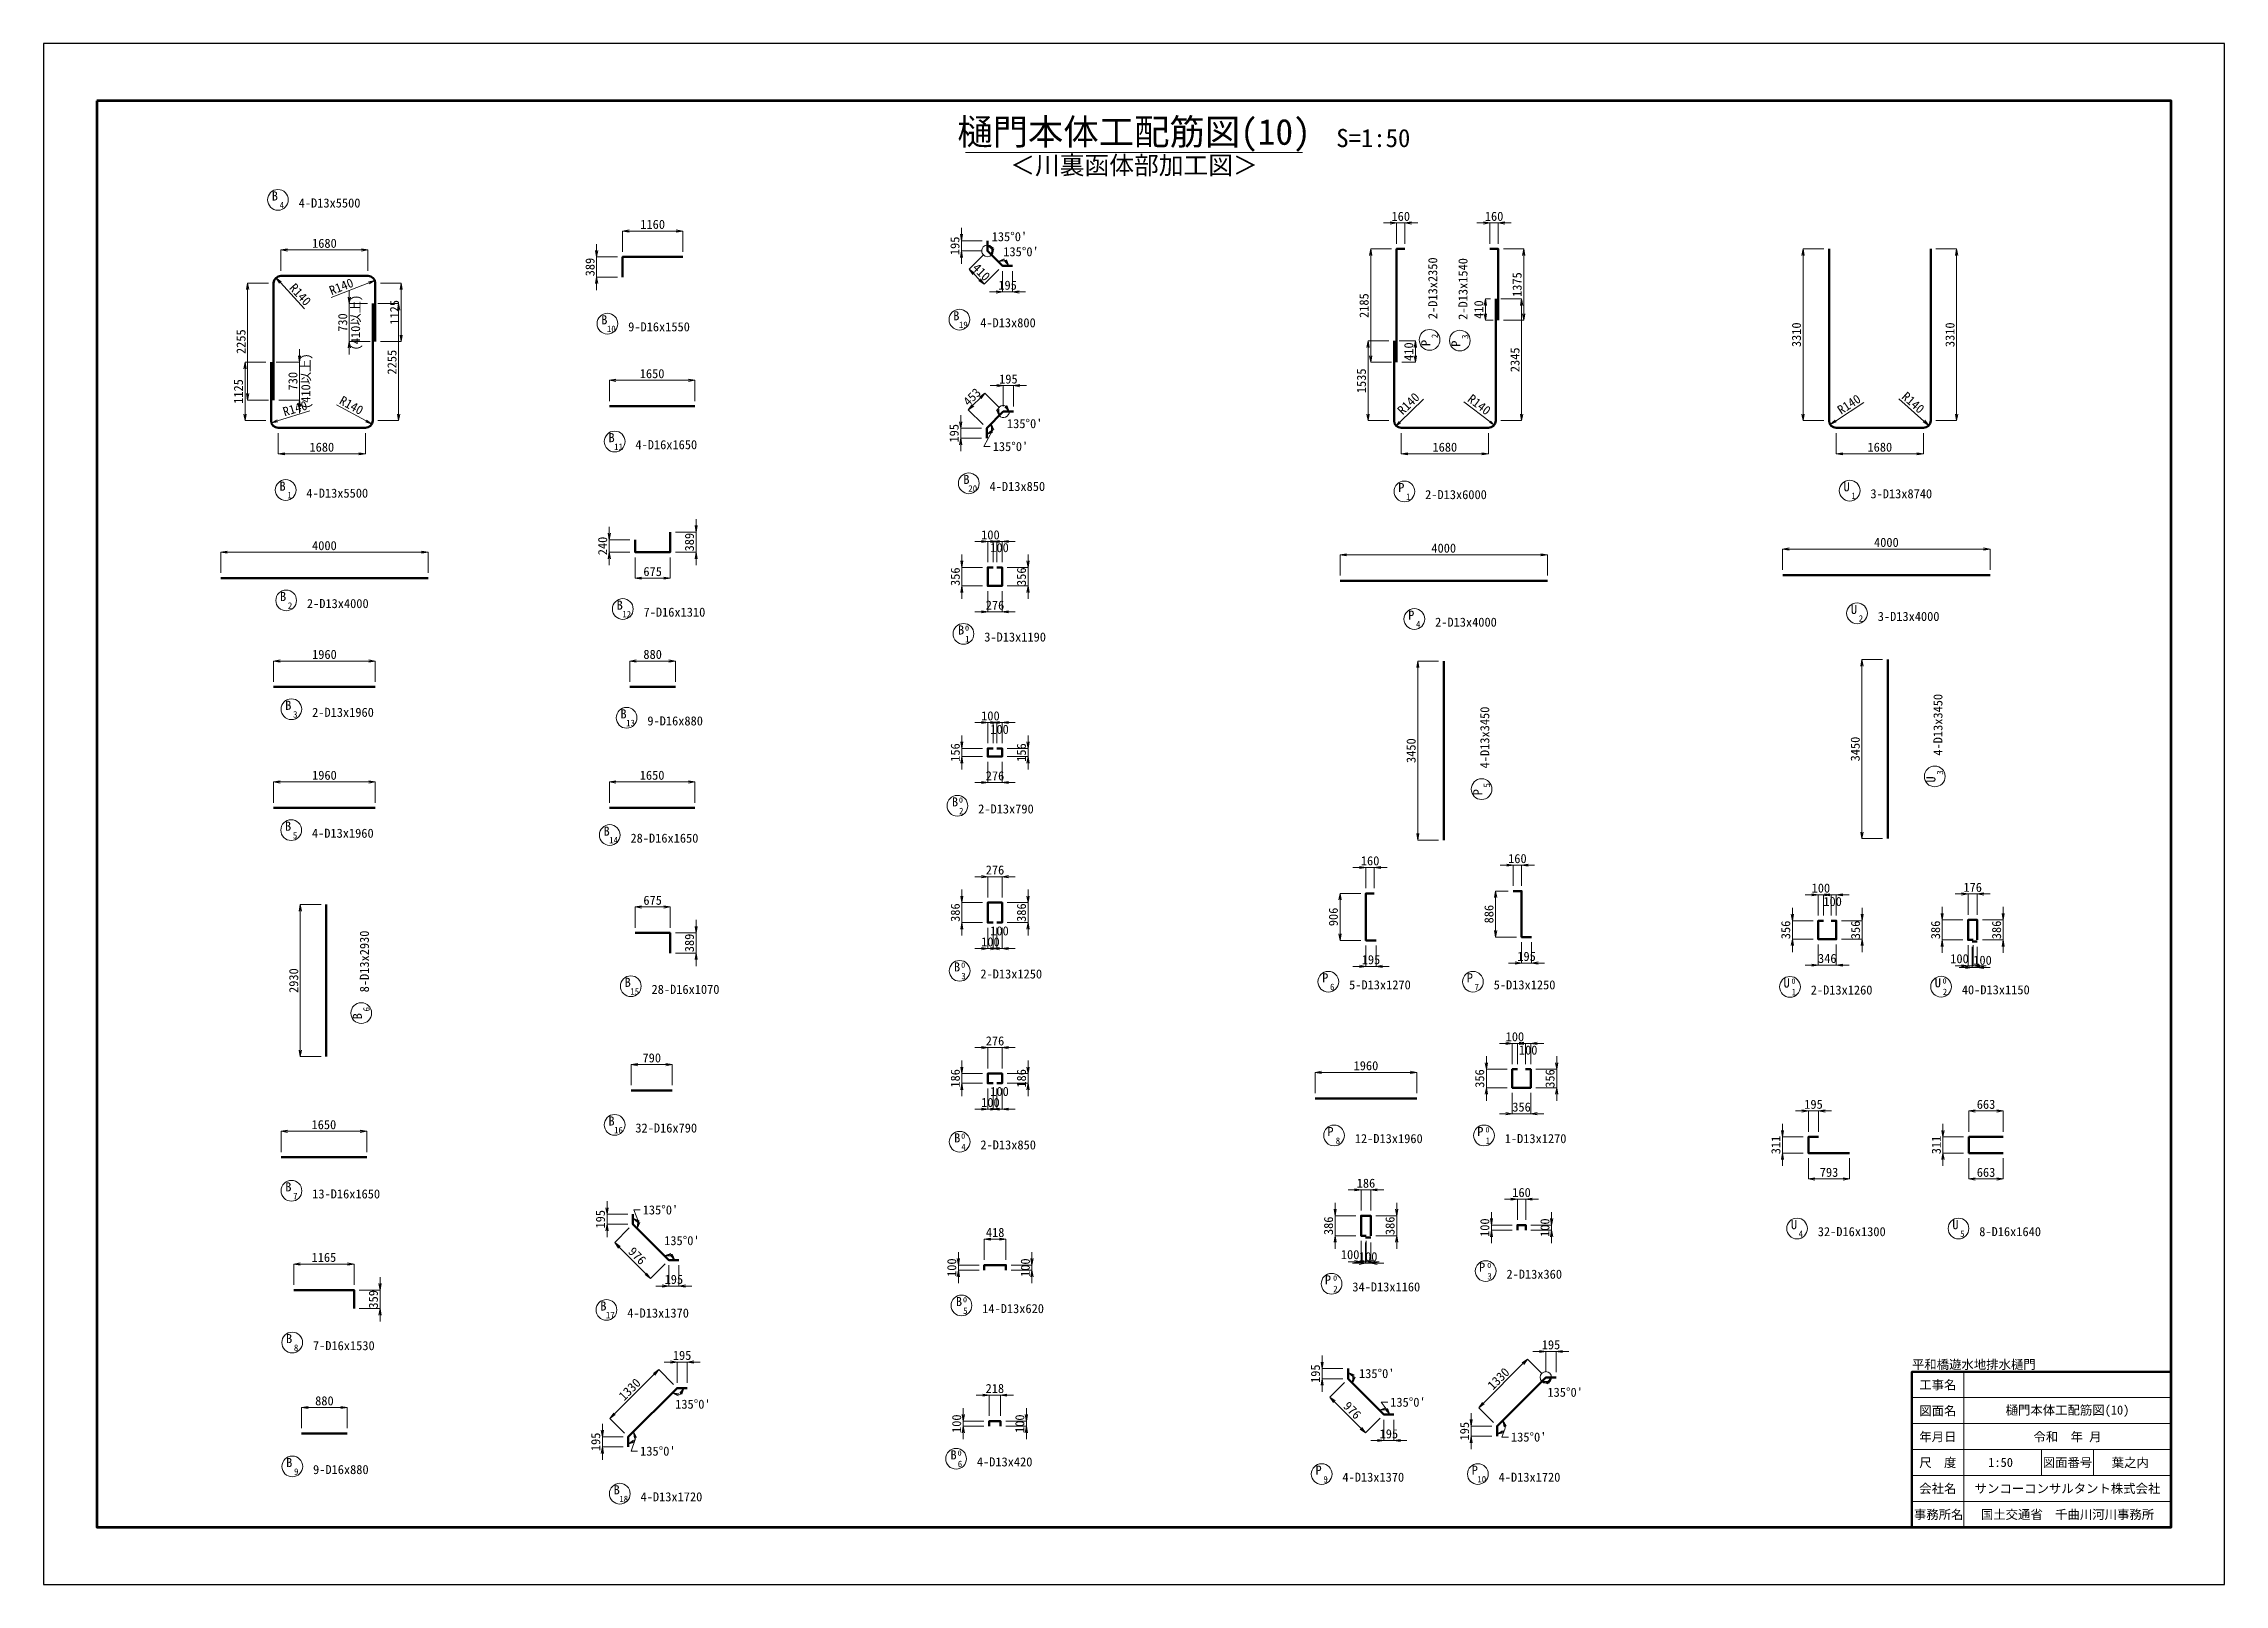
# Model space of a CAD drawing. Header units: millimetres. Extents: x 169470 to 758170, y -17820 to 11880.
# Drawn here: x 547920 to 589970, y -17820 to 11880 of the extents above; entities that cross this region are included whole.
import ezdxf
from ezdxf.enums import TextEntityAlignment as Align

# ---------------------------------------------------------------- set-up
doc = ezdxf.new("R2010")
doc.units = ezdxf.units.MM
doc.header["$LTSCALE"] = 50
doc.header["$PDSIZE"] = 300
doc.layers.get('Defpoints').update_dxf_attribs({"color": 151})
for name, color, linetype, lineweight in [('D-STR', 1, 'Continuous', 50), ('D-STR-DIM', 7, 'Continuous', 13), ('D-STR-TXT', 7, 'Continuous', 13), ('D-TTL', 2, 'Continuous', 140), ('D-TTL-FRAM', 2, 'Continuous', 50), ('D-TTL-LINE', 7, 'Continuous', 13), ('D-TTL-TXT', 7, 'Continuous', 13)]:
    doc.layers.add(name, color=color, linetype=linetype, lineweight=lineweight)
doc.styles.add('MS ゴシック', font='MS Gothic.ttf')
doc.styles.add('YOKO_GOTHIC', font='MS Gothic.ttf')
doc.dimstyles.new('DIM-50', dxfattribs={"dimscale": 50, "dimtxt": 3.5, "dimasz": 2.5, "dimexe": 0, "dimexo": 2, "dimgap": 0.8, "dimtad": 1, "dimdec": 0, "dimzin": 1, "dimdsep": 46, "dimtxsty": 'MS ゴシック', "dimblk": 'OPEN', "dimcen": 0.1, "dimclrd": 256, "dimclre": 256, "dimclrt": 256, "dimaunit": 1, "dimadec": 3, "dimazin": 0, "dimtfac": 1, "dimtdec": 0, "dimtix": 1, "dimtmove": 2, "dimatfit": 3, "dimldrblk": 'OPEN', "dimfxl": 1, "dimlwd": -1, "dimlwe": -1, "dimarcsym": 2})
doc.dimstyles.new('S50', dxfattribs={"dimscale": 50, "dimtxt": 3.5, "dimasz": 2, "dimexe": 1, "dimexo": 1, "dimgap": 1, "dimtad": 1, "dimdec": 0, "dimzin": 1, "dimdsep": 46, "dimtxsty": 'YOKO_GOTHIC', "dimblk": 'OPEN', "dimcen": 0, "dimclrd": 256, "dimclre": 256, "dimclrt": 256, "dimaunit": 1, "dimadec": 3, "dimazin": 0, "dimtfac": 1, "dimtdec": 0, "dimtix": 1, "dimtmove": 2, "dimatfit": 3, "dimldrblk": 'OPEN', "dimfxl": 1, "dimlwd": -1, "dimlwe": -1, "dimarcsym": 0})

msp = doc.modelspace()

# ---------------------------------------------------------------- texts
at = {"layer": 'D-STR-TXT', "style": 'MS ゴシック'}
msp.add_text('＜川裏函体部加工図＞', height=350, dxfattribs=at).set_placement((568944.53, 9255.82), align=Align.BOTTOM_CENTER)
at = {"layer": 'D-STR-TXT', "style": 'YOKO_GOTHIC'}
for s, height, p in [('B ', 175, (552438.09, 8943.45)), ('4', 125, (552513.09, 8768.45)), ('B ', 175, (558790.83, 6556.68)), ('10', 125, (558865.83, 6381.68)), ('B ', 175, (565578.35, 6634.69)), ('19', 125, (565653.35, 6459.69)), ('B ', 175, (558931.13, 4284.77)), ('11', 125, (559006.13, 4109.77)), ('B ', 175, (552586.85, 3350.17)), ('B', 175, (565713.35, 3479.64)), ('20', 125, (565834.49, 3304.64)), ('P ', 175, (574158.04, 3322.37)), ('U ', 175, (582744.35, 3338.16)), ('1', 125, (552661.85, 3175.17)), ('1', 125, (574233.04, 3147.37)), ('1', 125, (582819.35, 3163.16)), ('B ', 175, (552596.45, 1221.89)), ('2', 125, (552671.45, 1046.89)), ('B ', 175, (559087.76, 1055.98)), ('12', 125, (559162.76, 880.98)), ('P ', 175, (574350.22, 863.21)), ('U ', 175, (582885.84, 973.74)), ('2', 125, (582960.84, 798.74)), ('B', 175, (565610.37, 576.82)), ('1', 125, (565731.52, 401.82)), ('4', 125, (574425.22, 688.21)), ('B ', 175, (552697.07, -874.71)), ('3', 125, (552772.07, -1049.71)), ('B ', 175, (559161.24, -1040.22)), ('13', 125, (559236.24, -1215.22)), ('B', 175, (565493.32, -2736.89)), ('2', 125, (565614.46, -2911.89)), ('B ', 175, (552692.99, -3205.5)), ('5', 125, (552767.99, -3380.5)), ('B', 175, (565532.51, -5918.14)), ('3', 125, (565657.43, -6093.18)), ('P ', 175, (572691.67, -6128.06)), ('6', 125, (572766.67, -6303.06)), ('P ', 175, (575480.06, -6128.06)), ('7', 125, (575555.06, -6303.06)), ('U', 175, (581528.37, -6227.41)), ('1', 125, (581668.19, -6402.41)), ('B', 175, (565536.28, -9213.19)), ('P', 175, (575622.74, -9091.63)), ('1', 125, (575767.8, -9266.63)), ('4', 125, (565657.43, -9388.19)), ('B ', 175, (552698.45, -10158.04)), ('7', 125, (552773.45, -10333.04)), ('P', 175, (575655.86, -11705.77)), ('3', 125, (575800.92, -11880.77)), ('B ', 175, (558772.14, -12454.24)), ('17', 125, (558847.14, -12629.24)), ('B ', 175, (552712.67, -13082.84)), ('8', 125, (552787.67, -13257.84)), ('B ', 175, (552715.08, -15471.47)), ('P ', 175, (572563.52, -15618.64)), ('P ', 175, (575575.05, -15618.64)), ('9', 125, (552790.08, -15646.47)), ('B ', 175, (559029.88, -15997.28)), ('9', 125, (572638.52, -15793.64)), ('10', 125, (575650.05, -15793.64)), ('18', 125, (559104.88, -16172.28))]:
    msp.add_text(s, height=height, dxfattribs=at).set_placement(p, align=Align.MIDDLE_CENTER)
for s, p in [('4-D13x5500', (552838.09, 8668.45)), ('9-D16x1550', (559190.83, 6281.68)), ('4-D13x800', (565978.35, 6359.69)), ('4-D16x1650', (559331.13, 4009.77)), ('4-D13x850', (566159.49, 3204.64)), ('4-D13x5500', (552986.85, 3075.17)), ('2-D13x6000', (574558.04, 3047.37)), ('3-D13x8740', (583144.35, 3063.16)), ('2-D13x4000', (552996.45, 946.89)), ('7-D16x1310', (559487.76, 780.98)), ('3-D13x4000', (583285.84, 698.74)), ('3-D13x1190', (566056.52, 301.82)), ('2-D13x4000', (574750.22, 588.21)), ('2-D13x1960', (553097.07, -1149.71)), ('9-D16x880', (559561.24, -1315.22)), ('2-D13x790', (565939.46, -3011.89)), ('4-D13x1960', (553092.99, -3480.5)), ('2-D13x1250', (565982.43, -6193.18)), ('5-D13x1250', (575880.06, -6403.06)), ('2-D13x1260', (581993.19, -6502.41)), ('1-D13x1270', (576092.8, -9366.63)), ('2-D13x850', (565982.43, -9488.19)), ('13-D16x1650', (553098.45, -10433.04)), ('2-D13x360', (576125.92, -11980.77)), ('4-D13x1370', (559172.14, -12729.24)), ('7-D16x1530', (553112.67, -13357.84)), ('9-D16x880', (553115.08, -15746.47)), ('4-D13x1370', (572963.52, -15893.64)), ('4-D13x1720', (575975.05, -15893.64)), ('4-D13x1720', (559429.88, -16272.28))]:
    msp.add_text(s, height=175, dxfattribs=at).set_placement(p, align=Align.BOTTOM_LEFT)
at = {"layer": 'D-STR-TXT', "color": 4, "style": 'YOKO_GOTHIC'}
for s, p in [('2-D13x2350', (574844.26, 6569.28)), ('2-D13x1540', (575427.25, 6555.67)), ('4-D13x3450', (575847.48, -2090.93))]:
    msp.add_text(s, height=175, rotation=90, dxfattribs=at).set_placement(p, align=Align.BOTTOM_LEFT)
at = {"layer": 'D-STR-TXT', "style": 'YOKO_GOTHIC'}
for s, height, p in [('P ', 175, (574569.26, 6169.28)), ('2', 125, (574744.26, 6244.28)), ('P ', 175, (575152.25, 6155.67)), ('3', 125, (575327.25, 6230.67)), ('U ', 175, (584310.48, -2245.16)), ('3', 125, (584485.48, -2170.16)), ('6', 125, (554144.14, -6732.57)), ('B ', 175, (553969.14, -6807.57))]:
    msp.add_text(s, height=height, rotation=90, dxfattribs=at).set_placement(p, align=Align.MIDDLE_CENTER)
for p in [(565724.64, 562), (565607.58, -2751.7), (565650.55, -5932.99), (581661.31, -6242.22), (565650.55, -9228), (575760.92, -9106.44), (575794.04, -11720.58)]:
    msp.add_text('0', height=100, dxfattribs=at).set_placement(p, align=Align.CENTER)
for s, p in [('4-D13x3450', (584585.48, -1845.16)), ('8-D13x2930', (554244.14, -6407.57))]:
    msp.add_text(s, height=175, rotation=90, dxfattribs=at).set_placement(p, align=Align.BOTTOM_LEFT)
at = {"layer": 'D-STR-TXT', "color": 4, "style": 'YOKO_GOTHIC'}
for s, height, p in [('P ', 175, (575572.48, -2490.93)), ('5', 125, (575747.48, -2415.93))]:
    msp.add_text(s, height=height, rotation=90, dxfattribs=at).set_placement(p, align=Align.MIDDLE_CENTER)
for s, height, p in [('B ', 175, (558835.45, -3300.45)), ('14', 125, (558910.45, -3475.45)), ('B ', 175, (559242.11, -6214.76)), ('U', 175, (584444.4, -6223.52)), ('15', 125, (559317.11, -6389.76)), ('2', 125, (584581.47, -6398.52)), ('B ', 175, (558929.9, -8887.4)), ('16', 125, (559004.9, -9062.4)), ('P', 175, (572731.75, -9091.63)), ('8', 125, (572876.81, -9266.63)), ('U ', 175, (581729.52, -10885.15)), ('U ', 175, (584842.68, -10885.15)), ('4', 125, (581804.52, -11060.15)), ('5', 125, (584917.68, -11060.15)), ('P', 175, (572683.81, -11950.62)), ('2', 125, (572828.87, -12125.62)), ('B', 175, (565569.83, -12368.63)), ('5', 125, (565692.76, -12543.64)), ('B', 175, (565465.49, -15323.66)), ('6', 125, (565589.18, -15498.68))]:
    msp.add_text(s, height=height, dxfattribs=at).set_placement(p, align=Align.MIDDLE_CENTER)
for s, p in [('28-D16x1650', (559235.45, -3575.45)), ('28-D16x1070', (559642.11, -6489.76)), ('5-D13x1270', (573091.67, -6403.06)), ('40-D13x1150', (584906.47, -6498.52)), ('32-D16x790', (559329.9, -9162.4)), ('12-D13x1960', (573201.81, -9366.63)), ('32-D16x1300', (582129.52, -11160.15)), ('8-D16x1640', (585242.68, -11160.15)), ('34-D13x1160', (573153.87, -12225.62)), ('14-D13x620', (566017.76, -12643.64)), ('4-D13x420', (565914.18, -15598.68))]:
    msp.add_text(s, height=175, dxfattribs=at).set_placement(p, align=Align.BOTTOM_LEFT)
for p in [(584574.59, -6238.33), (572821.99, -11965.44), (565685.88, -12383.45), (565582.3, -15338.49)]:
    msp.add_text('0', height=100, dxfattribs=at).set_placement(p, align=Align.CENTER)
at = {"layer": 'D-TTL-TXT', "style": 'MS ゴシック'}
for s, height, p in [('樋門本体工配筋図(10)', 500, (568944.53, 9780)), ('S=1:50', 350, (573559.01, 9780))]:
    msp.add_text(s, height=height, dxfattribs=at).set_placement(p, align=Align.BOTTOM_CENTER)
msp.add_text('平和橋遊水地排水樋門', height=175, dxfattribs=at).set_placement((583944.53, -13720), align=Align.BOTTOM_LEFT)
for s, p in [('工事名', (584444.53, -13970)), ('図面名', (584444.53, -14470)), ('樋門本体工配筋図(10)', (586944.53, -14470)), ('年月日', (584444.53, -14970)), ('令和  年 月', (586944.53, -14970)), ('尺\u3000度', (584444.53, -15470)), ('1:50', (585654.43, -15470)), ('図面番号', (586944.53, -15470)), ('葉之内', (588154.43, -15470)), ('会社名', (584444.53, -15970)), ('サンコーコンサルタント株式会社', (586944.53, -15970)), ('事務所名', (584460.6, -16470)), ('国土交通省\u3000千曲川河川事務所', (586944.53, -16470))]:
    msp.add_text(s, height=175, dxfattribs=at).set_placement(p, align=Align.MIDDLE)

# ---------------------------------------------------------------- blocks, each defined once
blk = doc.blocks.new('_Open')
at = {"color": 0, "linetype": 'ByBlock', "lineweight": -2}
for p, q in [((-1, 0.17), (0, 0)), ((-1, -0.17), (0, 0)), ((0, 0), (-1, 0))]:
    blk.add_line(p, q, dxfattribs=at)
blk = doc.blocks.new('*D2026')
at = {"layer": 'D-STR-DIM', "ltscale": 1500, "transparency": 16777216}
for p, q in [((552494, 7503), (552494, 7903)), ((552619, 7903), (554049, 7903)), ((554174, 7503), (554174, 7903))]:
    blk.add_line(p, q, dxfattribs=at)
at = {"layer": 'Defpoints', "color": 0, "ltscale": 1500, "transparency": 16777216}
for p in [(554174, 7903), (552494, 7403), (554174, 7403)]:
    blk.add_point(p, dxfattribs=at)
at = {"layer": 'D-STR-DIM', "ltscale": 1500, "transparency": 16777216, "xscale": 125, "yscale": 125, "zscale": 125, "rotation": 180}
blk.add_blockref('_Open', (552494, 7903), dxfattribs=at)
at = {"layer": 'D-STR-DIM', "ltscale": 1500, "transparency": 16777216, "xscale": 125, "yscale": 125, "zscale": 125}
blk.add_blockref('_Open', (554174, 7903), dxfattribs=at)
at = {"layer": 'D-STR-DIM', "ltscale": 1500, "transparency": 16777216, "insert": (553334, 8030), "char_height": 175, "attachment_point": 5, "style": 'MS ゴシック'}
blk.add_mtext('1680', dxfattribs=at)
blk = doc.blocks.new('*D2027')
at = {"layer": 'D-STR-DIM', "ltscale": 1500, "transparency": 16777216}
for p, q in [((552254, 7263), (551854, 7263)), ((551854, 7138), (551854, 5133)), ((552254, 5008), (551854, 5008))]:
    blk.add_line(p, q, dxfattribs=at)
at = {"layer": 'Defpoints', "color": 0, "ltscale": 1500, "transparency": 16777216}
for p in [(552354, 7263), (551854, 5008), (552354, 5008)]:
    blk.add_point(p, dxfattribs=at)
at = {"layer": 'D-STR-DIM', "ltscale": 1500, "transparency": 16777216, "xscale": 125, "yscale": 125, "zscale": 125}
for p, rotation in [((551854, 7263), 90), ((551854, 5008), 270)]:
    blk.add_blockref('_Open', p, dxfattribs=dict(at, rotation=rotation))
at = {"layer": 'D-STR-DIM', "ltscale": 1500, "transparency": 16777216, "insert": (551727, 6135), "char_height": 175, "attachment_point": 5, "rotation": 90, "style": 'MS ゴシック'}
blk.add_mtext('2255', dxfattribs=at)
blk = doc.blocks.new('*D2028')
at = {"layer": 'D-STR-DIM', "ltscale": 1500, "transparency": 16777216}
for p, q in [((554414, 7263), (554814, 7263)), ((554814, 7138), (554814, 6263)), ((554414, 6138), (554814, 6138))]:
    blk.add_line(p, q, dxfattribs=at)
at = {"layer": 'Defpoints', "color": 0, "ltscale": 1500, "transparency": 16777216}
for p in [(554314, 7263), (554314, 6138), (554814, 6138)]:
    blk.add_point(p, dxfattribs=at)
at = {"layer": 'D-STR-DIM', "ltscale": 1500, "transparency": 16777216, "xscale": 125, "yscale": 125, "zscale": 125}
for p, rotation in [((554814, 7263), 90), ((554814, 6138), 270)]:
    blk.add_blockref('_Open', p, dxfattribs=dict(at, rotation=rotation))
at = {"layer": 'D-STR-DIM', "ltscale": 1500, "transparency": 16777216, "insert": (554687, 6700), "char_height": 175, "attachment_point": 5, "rotation": 90, "style": 'MS ゴシック'}
blk.add_mtext('1125', dxfattribs=at)
blk = doc.blocks.new('*D2031')
at = {"layer": 'D-STR-DIM', "ltscale": 1500, "transparency": 16777216}
for p, q in [((552854, 5863), (552854, 5988)), ((552404, 5738), (552854, 5738)), ((552854, 5738), (552854, 5008)), ((552454, 5008), (552854, 5008)), ((552854, 4883), (552854, 4758))]:
    blk.add_line(p, q, dxfattribs=at)
at = {"layer": 'Defpoints', "color": 0, "ltscale": 1500, "transparency": 16777216}
for p in [(552304, 5738), (552354, 5008), (552854, 5008)]:
    blk.add_point(p, dxfattribs=at)
at = {"layer": 'D-STR-DIM', "ltscale": 1500, "transparency": 16777216, "xscale": 125, "yscale": 125, "zscale": 125}
for p, rotation in [((552854, 5738), 270), ((552854, 5008), 90)]:
    blk.add_blockref('_Open', p, dxfattribs=dict(at, rotation=rotation))
at = {"layer": 'D-STR-DIM', "ltscale": 1500, "transparency": 16777216, "char_height": 175, "attachment_point": 5, "rotation": 90, "style": 'MS ゴシック'}
for s, insert in [('730', (552727, 5373)), ('{\\A1;\\C7;(410以上)}', (552997, 5373))]:
    blk.add_mtext(s, dxfattribs=dict(at, insert=insert))
blk = doc.blocks.new('*D2032')
at = {"layer": 'D-STR-DIM', "ltscale": 1500, "transparency": 16777216}
for p, q in [((553814, 6993), (553814, 7118)), ((554164, 6868), (553814, 6868)), ((553814, 6868), (553814, 6138)), ((554214, 6138), (553814, 6138)), ((553814, 6013), (553814, 5888))]:
    blk.add_line(p, q, dxfattribs=at)
at = {"layer": 'Defpoints', "color": 0, "ltscale": 1500, "transparency": 16777216}
for p in [(554264, 6868), (553814, 6138), (554314, 6138)]:
    blk.add_point(p, dxfattribs=at)
at = {"layer": 'D-STR-DIM', "ltscale": 1500, "transparency": 16777216, "xscale": 125, "yscale": 125, "zscale": 125}
for p, rotation in [((553814, 6868), 270), ((553814, 6138), 90)]:
    blk.add_blockref('_Open', p, dxfattribs=dict(at, rotation=rotation))
at = {"layer": 'D-STR-DIM', "ltscale": 1500, "transparency": 16777216, "char_height": 175, "attachment_point": 5, "rotation": 90, "style": 'MS ゴシック'}
for s, insert in [('(410{\\A1;\\C7;以上})', (553957, 6503)), ('730', (553687, 6503))]:
    blk.add_mtext(s, dxfattribs=dict(at, insert=insert))
blk = doc.blocks.new('*D2033')
at = {"layer": 'D-STR-DIM', "ltscale": 1500, "transparency": 16777216}
for p, q in [((554364, 6868), (554764, 6868)), ((554764, 4738), (554764, 6743)), ((554364, 4613), (554764, 4613))]:
    blk.add_line(p, q, dxfattribs=at)
at = {"layer": 'Defpoints', "color": 0, "ltscale": 1500, "transparency": 16777216}
for p in [(554264, 6868), (554764, 6868), (554264, 4613)]:
    blk.add_point(p, dxfattribs=at)
at = {"layer": 'D-STR-DIM', "ltscale": 1500, "transparency": 16777216, "xscale": 125, "yscale": 125, "zscale": 125}
for p, rotation in [((554764, 6868), 90), ((554764, 4613), 270)]:
    blk.add_blockref('_Open', p, dxfattribs=dict(at, rotation=rotation))
at = {"layer": 'D-STR-DIM', "ltscale": 1500, "transparency": 16777216, "insert": (554637, 5740), "char_height": 175, "attachment_point": 5, "rotation": 90, "style": 'MS ゴシック'}
blk.add_mtext('2255', dxfattribs=at)
blk = doc.blocks.new('*D2034')
at = {"layer": 'D-STR-DIM', "ltscale": 1500, "transparency": 16777216}
for p, q in [((552444, 4373), (552444, 3973)), ((554124, 4373), (554124, 3973)), ((553999, 3973), (552569, 3973))]:
    blk.add_line(p, q, dxfattribs=at)
at = {"layer": 'Defpoints', "color": 0, "ltscale": 1500, "transparency": 16777216}
for p in [(552444, 4473), (554124, 4473), (552444, 3973)]:
    blk.add_point(p, dxfattribs=at)
at = {"layer": 'D-STR-DIM', "ltscale": 1500, "transparency": 16777216, "xscale": 125, "yscale": 125, "zscale": 125, "rotation": 180}
blk.add_blockref('_Open', (552444, 3973), dxfattribs=at)
at = {"layer": 'D-STR-DIM', "ltscale": 1500, "transparency": 16777216, "xscale": 125, "yscale": 125, "zscale": 125}
blk.add_blockref('_Open', (554124, 3973), dxfattribs=at)
at = {"layer": 'D-STR-DIM', "ltscale": 1500, "transparency": 16777216, "insert": (553284, 4100), "char_height": 175, "attachment_point": 5, "style": 'MS ゴシック'}
blk.add_mtext('1680', dxfattribs=at)
blk = doc.blocks.new('*D2035')
at = {"layer": 'D-STR-DIM', "ltscale": 1500, "transparency": 16777216}
for p, q in [((552204, 5738), (551804, 5738)), ((551804, 4738), (551804, 5613)), ((552204, 4613), (551804, 4613))]:
    blk.add_line(p, q, dxfattribs=at)
at = {"layer": 'Defpoints', "color": 0, "ltscale": 1500, "transparency": 16777216}
for p in [(551804, 5738), (552304, 5738), (552304, 4613)]:
    blk.add_point(p, dxfattribs=at)
at = {"layer": 'D-STR-DIM', "ltscale": 1500, "transparency": 16777216, "xscale": 125, "yscale": 125, "zscale": 125}
for p, rotation in [((551804, 5738), 90), ((551804, 4613), 270)]:
    blk.add_blockref('_Open', p, dxfattribs=dict(at, rotation=rotation))
at = {"layer": 'D-STR-DIM', "ltscale": 1500, "transparency": 16777216, "insert": (551677, 5175), "char_height": 175, "attachment_point": 5, "rotation": 90, "style": 'MS ゴシック'}
blk.add_mtext('1125', dxfattribs=at)
blk = doc.blocks.new('*D2010')
at = {"layer": 'D-STR-DIM', "ltscale": 1500, "transparency": 16777216}
for p, q in [((551334, 1676), (551334, 2076)), ((551459, 2076), (555209, 2076)), ((555334, 1676), (555334, 2076))]:
    blk.add_line(p, q, dxfattribs=at)
at = {"layer": 'Defpoints', "color": 0, "ltscale": 1500, "transparency": 16777216}
for p in [(555334, 2076), (551334, 1576), (555334, 1576)]:
    blk.add_point(p, dxfattribs=at)
at = {"layer": 'D-STR-DIM', "ltscale": 1500, "transparency": 16777216, "xscale": 125, "yscale": 125, "zscale": 125, "rotation": 180}
blk.add_blockref('_Open', (551334, 2076), dxfattribs=at)
at = {"layer": 'D-STR-DIM', "ltscale": 1500, "transparency": 16777216, "xscale": 125, "yscale": 125, "zscale": 125}
blk.add_blockref('_Open', (555334, 2076), dxfattribs=at)
at = {"layer": 'D-STR-DIM', "ltscale": 1500, "transparency": 16777216, "insert": (553334, 2203), "char_height": 175, "attachment_point": 5, "style": 'MS ゴシック'}
blk.add_mtext('4000', dxfattribs=at)
blk = doc.blocks.new('*D2011')
at = {"layer": 'D-STR-DIM', "ltscale": 1500, "transparency": 16777216}
for p, q in [((552354, -2752), (552354, -2352)), ((552479, -2352), (554189, -2352)), ((554314, -2752), (554314, -2352))]:
    blk.add_line(p, q, dxfattribs=at)
at = {"layer": 'Defpoints', "color": 0, "ltscale": 1500, "transparency": 16777216}
for p in [(554314, -2352), (552354, -2852), (554314, -2852)]:
    blk.add_point(p, dxfattribs=at)
at = {"layer": 'D-STR-DIM', "ltscale": 1500, "transparency": 16777216, "xscale": 125, "yscale": 125, "zscale": 125, "rotation": 180}
blk.add_blockref('_Open', (552354, -2352), dxfattribs=at)
at = {"layer": 'D-STR-DIM', "ltscale": 1500, "transparency": 16777216, "xscale": 125, "yscale": 125, "zscale": 125}
blk.add_blockref('_Open', (554314, -2352), dxfattribs=at)
at = {"layer": 'D-STR-DIM', "ltscale": 1500, "transparency": 16777216, "insert": (553334, -2224), "char_height": 175, "attachment_point": 5, "style": 'MS ゴシック'}
blk.add_mtext('1960', dxfattribs=at)
blk = doc.blocks.new('*D2012')
at = {"layer": 'D-STR-DIM', "ltscale": 1500, "transparency": 16777216}
for p, q in [((552354, -421), (552354, -21)), ((552479, -21), (554189, -21)), ((554314, -421), (554314, -21))]:
    blk.add_line(p, q, dxfattribs=at)
at = {"layer": 'Defpoints', "color": 0, "ltscale": 1500, "transparency": 16777216}
for p in [(554314, -21), (552354, -521), (554314, -521)]:
    blk.add_point(p, dxfattribs=at)
at = {"layer": 'D-STR-DIM', "ltscale": 1500, "transparency": 16777216, "xscale": 125, "yscale": 125, "zscale": 125, "rotation": 180}
blk.add_blockref('_Open', (552354, -21), dxfattribs=at)
at = {"layer": 'D-STR-DIM', "ltscale": 1500, "transparency": 16777216, "xscale": 125, "yscale": 125, "zscale": 125}
blk.add_blockref('_Open', (554314, -21), dxfattribs=at)
at = {"layer": 'D-STR-DIM', "ltscale": 1500, "transparency": 16777216, "insert": (553334, 106), "char_height": 175, "attachment_point": 5, "style": 'MS ゴシック'}
blk.add_mtext('1960', dxfattribs=at)
blk = doc.blocks.new('*D2013')
at = {"layer": 'D-STR-DIM', "ltscale": 1500, "transparency": 16777216}
for p, q in [((553269, -4717), (552869, -4717)), ((552869, -7522), (552869, -4842)), ((553269, -7647), (552869, -7647))]:
    blk.add_line(p, q, dxfattribs=at)
at = {"layer": 'Defpoints', "color": 0, "ltscale": 1500, "transparency": 16777216}
for p in [(552869, -4717), (553369, -4717), (553369, -7647)]:
    blk.add_point(p, dxfattribs=at)
at = {"layer": 'D-STR-DIM', "ltscale": 1500, "transparency": 16777216, "xscale": 125, "yscale": 125, "zscale": 125}
for p, rotation in [((552869, -4717), 90), ((552869, -7647), 270)]:
    blk.add_blockref('_Open', p, dxfattribs=dict(at, rotation=rotation))
at = {"layer": 'D-STR-DIM', "ltscale": 1500, "transparency": 16777216, "insert": (552742, -6182), "char_height": 175, "attachment_point": 5, "rotation": 90, "style": 'MS ゴシック'}
blk.add_mtext('2930', dxfattribs=at)
blk = doc.blocks.new('*D2014')
at = {"layer": 'D-STR-DIM', "ltscale": 1500, "transparency": 16777216}
for p, q in [((552499, -9487), (552499, -9087)), ((552624, -9087), (554024, -9087)), ((554149, -9487), (554149, -9087))]:
    blk.add_line(p, q, dxfattribs=at)
at = {"layer": 'Defpoints', "color": 0, "ltscale": 1500, "transparency": 16777216}
for p in [(554149, -9087), (552499, -9587), (554149, -9587)]:
    blk.add_point(p, dxfattribs=at)
at = {"layer": 'D-STR-DIM', "ltscale": 1500, "transparency": 16777216, "xscale": 125, "yscale": 125, "zscale": 125, "rotation": 180}
blk.add_blockref('_Open', (552499, -9087), dxfattribs=at)
at = {"layer": 'D-STR-DIM', "ltscale": 1500, "transparency": 16777216, "xscale": 125, "yscale": 125, "zscale": 125}
blk.add_blockref('_Open', (554149, -9087), dxfattribs=at)
at = {"layer": 'D-STR-DIM', "ltscale": 1500, "transparency": 16777216, "insert": (553324, -8959), "char_height": 175, "attachment_point": 5, "style": 'MS ゴシック'}
blk.add_mtext('1650', dxfattribs=at)
blk = doc.blocks.new('*D2015')
at = {"layer": 'D-STR-DIM', "ltscale": 1500, "transparency": 16777216}
for p, q in [((552742, -12046), (552742, -11646)), ((553782, -11646), (552867, -11646)), ((553907, -12046), (553907, -11646))]:
    blk.add_line(p, q, dxfattribs=at)
at = {"layer": 'Defpoints', "color": 0, "ltscale": 1500, "transparency": 16777216}
for p in [(552742, -11646), (552742, -12146), (553907, -12146)]:
    blk.add_point(p, dxfattribs=at)
at = {"layer": 'D-STR-DIM', "ltscale": 1500, "transparency": 16777216, "xscale": 125, "yscale": 125, "zscale": 125, "rotation": 180}
blk.add_blockref('_Open', (552742, -11646), dxfattribs=at)
at = {"layer": 'D-STR-DIM', "ltscale": 1500, "transparency": 16777216, "xscale": 125, "yscale": 125, "zscale": 125}
blk.add_blockref('_Open', (553907, -11646), dxfattribs=at)
at = {"layer": 'D-STR-DIM', "ltscale": 1500, "transparency": 16777216, "insert": (553324, -11518), "char_height": 175, "attachment_point": 5, "style": 'MS ゴシック'}
blk.add_mtext('1165', dxfattribs=at)
blk = doc.blocks.new('*D2016')
at = {"layer": 'D-STR-DIM', "ltscale": 1500, "transparency": 16777216}
for p, q in [((554007, -12146), (554407, -12146)), ((554407, -12021), (554407, -11896)), ((554407, -12146), (554407, -12505)), ((554007, -12505), (554407, -12505)), ((554407, -12630), (554407, -12755))]:
    blk.add_line(p, q, dxfattribs=at)
at = {"layer": 'Defpoints', "color": 0, "ltscale": 1500, "transparency": 16777216}
for p in [(553907, -12146), (553907, -12505), (554407, -12505)]:
    blk.add_point(p, dxfattribs=at)
at = {"layer": 'D-STR-DIM', "ltscale": 1500, "transparency": 16777216, "xscale": 125, "yscale": 125, "zscale": 125}
for p, rotation in [((554407, -12146), 270), ((554407, -12505), 90)]:
    blk.add_blockref('_Open', p, dxfattribs=dict(at, rotation=rotation))
at = {"layer": 'D-STR-DIM', "ltscale": 1500, "transparency": 16777216, "insert": (554279, -12325), "char_height": 175, "attachment_point": 5, "rotation": 90, "style": 'MS ゴシック'}
blk.add_mtext('359', dxfattribs=at)
blk = doc.blocks.new('*D2017')
at = {"layer": 'D-STR-DIM', "ltscale": 1500, "transparency": 16777216}
for p, q in [((552894, -14810), (552894, -14410)), ((553019, -14410), (553649, -14410)), ((553774, -14810), (553774, -14410))]:
    blk.add_line(p, q, dxfattribs=at)
at = {"layer": 'Defpoints', "color": 0, "ltscale": 1500, "transparency": 16777216}
for p in [(553774, -14410), (552894, -14910), (553774, -14910)]:
    blk.add_point(p, dxfattribs=at)
at = {"layer": 'D-STR-DIM', "ltscale": 1500, "transparency": 16777216, "xscale": 125, "yscale": 125, "zscale": 125, "rotation": 180}
blk.add_blockref('_Open', (552894, -14410), dxfattribs=at)
at = {"layer": 'D-STR-DIM', "ltscale": 1500, "transparency": 16777216, "xscale": 125, "yscale": 125, "zscale": 125}
blk.add_blockref('_Open', (553774, -14410), dxfattribs=at)
at = {"layer": 'D-STR-DIM', "ltscale": 1500, "transparency": 16777216, "insert": (553334, -14283), "char_height": 175, "attachment_point": 5, "style": 'MS ゴシック'}
blk.add_mtext('880', dxfattribs=at)
blk = doc.blocks.new('*D2018')
at = {"layer": 'D-STR-DIM', "ltscale": 1500, "transparency": 16777216}
for p, q in [((559083, 7867), (559083, 8267)), ((559208, 8267), (560118, 8267)), ((560243, 7867), (560243, 8267))]:
    blk.add_line(p, q, dxfattribs=at)
at = {"layer": 'Defpoints', "color": 0, "ltscale": 1500, "transparency": 16777216}
for p in [(560243, 8267), (559083, 7767), (560243, 7767)]:
    blk.add_point(p, dxfattribs=at)
at = {"layer": 'D-STR-DIM', "ltscale": 1500, "transparency": 16777216, "xscale": 125, "yscale": 125, "zscale": 125, "rotation": 180}
blk.add_blockref('_Open', (559083, 8267), dxfattribs=at)
at = {"layer": 'D-STR-DIM', "ltscale": 1500, "transparency": 16777216, "xscale": 125, "yscale": 125, "zscale": 125}
blk.add_blockref('_Open', (560243, 8267), dxfattribs=at)
at = {"layer": 'D-STR-DIM', "ltscale": 1500, "transparency": 16777216, "insert": (559663, 8395), "char_height": 175, "attachment_point": 5, "style": 'MS ゴシック'}
blk.add_mtext('1160', dxfattribs=at)
blk = doc.blocks.new('*D2019')
at = {"layer": 'D-STR-DIM', "ltscale": 1500, "transparency": 16777216}
for p, q in [((558583, 7892), (558583, 8017)), ((558983, 7767), (558583, 7767)), ((558583, 7767), (558583, 7378)), ((558983, 7378), (558583, 7378)), ((558583, 7253), (558583, 7128))]:
    blk.add_line(p, q, dxfattribs=at)
at = {"layer": 'Defpoints', "color": 0, "ltscale": 1500, "transparency": 16777216}
for p in [(559083, 7767), (558583, 7378), (559083, 7378)]:
    blk.add_point(p, dxfattribs=at)
at = {"layer": 'D-STR-DIM', "ltscale": 1500, "transparency": 16777216, "xscale": 125, "yscale": 125, "zscale": 125}
for p, rotation in [((558583, 7767), 270), ((558583, 7378), 90)]:
    blk.add_blockref('_Open', p, dxfattribs=dict(at, rotation=rotation))
at = {"layer": 'D-STR-DIM', "ltscale": 1500, "transparency": 16777216, "insert": (558456, 7573), "char_height": 175, "attachment_point": 5, "rotation": 90, "style": 'MS ゴシック'}
blk.add_mtext('389', dxfattribs=at)
blk = doc.blocks.new('*D2020')
at = {"layer": 'D-STR-DIM', "ltscale": 1500, "transparency": 16777216}
for p, q in [((559326, 1976), (559326, 1576)), ((560001, 1976), (560001, 1576)), ((559876, 1576), (559451, 1576))]:
    blk.add_line(p, q, dxfattribs=at)
at = {"layer": 'Defpoints', "color": 0, "ltscale": 1500, "transparency": 16777216}
for p in [(559326, 2076), (560001, 2076), (559326, 1576)]:
    blk.add_point(p, dxfattribs=at)
at = {"layer": 'D-STR-DIM', "ltscale": 1500, "transparency": 16777216, "xscale": 125, "yscale": 125, "zscale": 125, "rotation": 180}
blk.add_blockref('_Open', (559326, 1576), dxfattribs=at)
at = {"layer": 'D-STR-DIM', "ltscale": 1500, "transparency": 16777216, "xscale": 125, "yscale": 125, "zscale": 125}
blk.add_blockref('_Open', (560001, 1576), dxfattribs=at)
at = {"layer": 'D-STR-DIM', "ltscale": 1500, "transparency": 16777216, "insert": (559663, 1703), "char_height": 175, "attachment_point": 5, "style": 'MS ゴシック'}
blk.add_mtext('675', dxfattribs=at)
blk = doc.blocks.new('*D2021')
at = {"layer": 'D-STR-DIM', "ltscale": 1500, "transparency": 16777216}
for p, q in [((560501, 2590), (560501, 2715)), ((560101, 2465), (560501, 2465)), ((560501, 2465), (560501, 2076)), ((560101, 2076), (560501, 2076)), ((560501, 1951), (560501, 1826))]:
    blk.add_line(p, q, dxfattribs=at)
at = {"layer": 'Defpoints', "color": 0, "ltscale": 1500, "transparency": 16777216}
for p in [(560001, 2465), (560001, 2076), (560501, 2076)]:
    blk.add_point(p, dxfattribs=at)
at = {"layer": 'D-STR-DIM', "ltscale": 1500, "transparency": 16777216, "xscale": 125, "yscale": 125, "zscale": 125}
for p, rotation in [((560501, 2465), 270), ((560501, 2076), 90)]:
    blk.add_blockref('_Open', p, dxfattribs=dict(at, rotation=rotation))
at = {"layer": 'D-STR-DIM', "ltscale": 1500, "transparency": 16777216, "insert": (560373, 2270), "char_height": 175, "attachment_point": 5, "rotation": 90, "style": 'MS ゴシック'}
blk.add_mtext('389', dxfattribs=at)
blk = doc.blocks.new('*D2022')
at = {"layer": 'D-STR-DIM', "ltscale": 1500, "transparency": 16777216}
for p, q in [((558826, 2441), (558826, 2566)), ((559226, 2316), (558826, 2316)), ((558826, 2076), (558826, 2316)), ((559226, 2076), (558826, 2076)), ((558826, 1951), (558826, 1826))]:
    blk.add_line(p, q, dxfattribs=at)
at = {"layer": 'Defpoints', "color": 0, "ltscale": 1500, "transparency": 16777216}
for p in [(558826, 2316), (559326, 2316), (559326, 2076)]:
    blk.add_point(p, dxfattribs=at)
at = {"layer": 'D-STR-DIM', "ltscale": 1500, "transparency": 16777216, "xscale": 125, "yscale": 125, "zscale": 125}
for p, rotation in [((558826, 2316), 270), ((558826, 2076), 90)]:
    blk.add_blockref('_Open', p, dxfattribs=dict(at, rotation=rotation))
at = {"layer": 'D-STR-DIM', "ltscale": 1500, "transparency": 16777216, "insert": (558699, 2196), "char_height": 175, "attachment_point": 5, "rotation": 90, "style": 'MS ゴシック'}
blk.add_mtext('240', dxfattribs=at)
blk = doc.blocks.new('*D2023')
at = {"layer": 'D-STR-DIM', "ltscale": 1500, "transparency": 16777216}
for p, q in [((558828, 4990), (558828, 5390)), ((558953, 5390), (560353, 5390)), ((560478, 4990), (560478, 5390))]:
    blk.add_line(p, q, dxfattribs=at)
at = {"layer": 'Defpoints', "color": 0, "ltscale": 1500, "transparency": 16777216}
for p in [(560478, 5390), (558828, 4890), (560478, 4890)]:
    blk.add_point(p, dxfattribs=at)
at = {"layer": 'D-STR-DIM', "ltscale": 1500, "transparency": 16777216, "xscale": 125, "yscale": 125, "zscale": 125, "rotation": 180}
blk.add_blockref('_Open', (558828, 5390), dxfattribs=at)
at = {"layer": 'D-STR-DIM', "ltscale": 1500, "transparency": 16777216, "xscale": 125, "yscale": 125, "zscale": 125}
blk.add_blockref('_Open', (560478, 5390), dxfattribs=at)
at = {"layer": 'D-STR-DIM', "ltscale": 1500, "transparency": 16777216, "insert": (559653, 5518), "char_height": 175, "attachment_point": 5, "style": 'MS ゴシック'}
blk.add_mtext('1650', dxfattribs=at)
blk = doc.blocks.new('*D2024')
at = {"layer": 'D-STR-DIM', "ltscale": 1500, "transparency": 16777216}
for p, q in [((559223, -421), (559223, -21)), ((559978, -21), (559348, -21)), ((560103, -421), (560103, -21))]:
    blk.add_line(p, q, dxfattribs=at)
at = {"layer": 'Defpoints', "color": 0, "ltscale": 1500, "transparency": 16777216}
for p in [(559223, -21), (559223, -521), (560103, -521)]:
    blk.add_point(p, dxfattribs=at)
at = {"layer": 'D-STR-DIM', "ltscale": 1500, "transparency": 16777216, "xscale": 125, "yscale": 125, "zscale": 125, "rotation": 180}
blk.add_blockref('_Open', (559223, -21), dxfattribs=at)
at = {"layer": 'D-STR-DIM', "ltscale": 1500, "transparency": 16777216, "xscale": 125, "yscale": 125, "zscale": 125}
blk.add_blockref('_Open', (560103, -21), dxfattribs=at)
at = {"layer": 'D-STR-DIM', "ltscale": 1500, "transparency": 16777216, "insert": (559663, 106), "char_height": 175, "attachment_point": 5, "style": 'MS ゴシック'}
blk.add_mtext('880', dxfattribs=at)
blk = doc.blocks.new('*D2025')
at = {"layer": 'D-STR-DIM', "ltscale": 1500, "transparency": 16777216}
for p, q in [((558828, -2752), (558828, -2352)), ((558953, -2352), (560353, -2352)), ((560478, -2752), (560478, -2352))]:
    blk.add_line(p, q, dxfattribs=at)
at = {"layer": 'Defpoints', "color": 0, "ltscale": 1500, "transparency": 16777216}
for p in [(560478, -2352), (558828, -2852), (560478, -2852)]:
    blk.add_point(p, dxfattribs=at)
at = {"layer": 'D-STR-DIM', "ltscale": 1500, "transparency": 16777216, "xscale": 125, "yscale": 125, "zscale": 125, "rotation": 180}
blk.add_blockref('_Open', (558828, -2352), dxfattribs=at)
at = {"layer": 'D-STR-DIM', "ltscale": 1500, "transparency": 16777216, "xscale": 125, "yscale": 125, "zscale": 125}
blk.add_blockref('_Open', (560478, -2352), dxfattribs=at)
at = {"layer": 'D-STR-DIM', "ltscale": 1500, "transparency": 16777216, "insert": (559653, -2224), "char_height": 175, "attachment_point": 5, "style": 'MS ゴシック'}
blk.add_mtext('1650', dxfattribs=at)
blk = doc.blocks.new('*D2059')
at = {"layer": 'D-STR-DIM', "ltscale": 1500, "transparency": 16777216}
for p, q in [((559326, -5162), (559326, -4762)), ((559876, -4762), (559451, -4762)), ((560001, -5162), (560001, -4762))]:
    blk.add_line(p, q, dxfattribs=at)
at = {"layer": 'Defpoints', "color": 0, "ltscale": 1500, "transparency": 16777216}
for p in [(559326, -4762), (559326, -5262), (560001, -5262)]:
    blk.add_point(p, dxfattribs=at)
at = {"layer": 'D-STR-DIM', "ltscale": 1500, "transparency": 16777216, "xscale": 125, "yscale": 125, "zscale": 125, "rotation": 180}
blk.add_blockref('_Open', (559326, -4762), dxfattribs=at)
at = {"layer": 'D-STR-DIM', "ltscale": 1500, "transparency": 16777216, "xscale": 125, "yscale": 125, "zscale": 125}
blk.add_blockref('_Open', (560001, -4762), dxfattribs=at)
at = {"layer": 'D-STR-DIM', "ltscale": 1500, "transparency": 16777216, "insert": (559663, -4634), "char_height": 175, "attachment_point": 5, "style": 'MS ゴシック'}
blk.add_mtext('675', dxfattribs=at)
blk = doc.blocks.new('*D2060')
at = {"layer": 'D-STR-DIM', "ltscale": 1500, "transparency": 16777216}
for p, q in [((560501, -5137), (560501, -5012)), ((560101, -5262), (560501, -5262)), ((560501, -5651), (560501, -5262)), ((560101, -5651), (560501, -5651)), ((560501, -5776), (560501, -5901))]:
    blk.add_line(p, q, dxfattribs=at)
at = {"layer": 'Defpoints', "color": 0, "ltscale": 1500, "transparency": 16777216}
for p in [(560001, -5262), (560501, -5262), (560001, -5651)]:
    blk.add_point(p, dxfattribs=at)
at = {"layer": 'D-STR-DIM', "ltscale": 1500, "transparency": 16777216, "xscale": 125, "yscale": 125, "zscale": 125}
for p, rotation in [((560501, -5262), 270), ((560501, -5651), 90)]:
    blk.add_blockref('_Open', p, dxfattribs=dict(at, rotation=rotation))
at = {"layer": 'D-STR-DIM', "ltscale": 1500, "transparency": 16777216, "insert": (560373, -5456), "char_height": 175, "attachment_point": 5, "rotation": 90, "style": 'MS ゴシック'}
blk.add_mtext('389', dxfattribs=at)
blk = doc.blocks.new('*D2061')
at = {"layer": 'D-STR-DIM', "ltscale": 1500, "transparency": 16777216}
for p, q in [((559251, -8200), (559251, -7800)), ((559376, -7800), (559916, -7800)), ((560041, -8200), (560041, -7800))]:
    blk.add_line(p, q, dxfattribs=at)
at = {"layer": 'Defpoints', "color": 0, "ltscale": 1500, "transparency": 16777216}
for p in [(560041, -7800), (559251, -8300), (560041, -8300)]:
    blk.add_point(p, dxfattribs=at)
at = {"layer": 'D-STR-DIM', "ltscale": 1500, "transparency": 16777216, "xscale": 125, "yscale": 125, "zscale": 125, "rotation": 180}
blk.add_blockref('_Open', (559251, -7800), dxfattribs=at)
at = {"layer": 'D-STR-DIM', "ltscale": 1500, "transparency": 16777216, "xscale": 125, "yscale": 125, "zscale": 125}
blk.add_blockref('_Open', (560041, -7800), dxfattribs=at)
at = {"layer": 'D-STR-DIM', "ltscale": 1500, "transparency": 16777216, "insert": (559646, -7672), "char_height": 175, "attachment_point": 5, "style": 'MS ゴシック'}
blk.add_mtext('790', dxfattribs=at)
blk = doc.blocks.new('*D2062')
at = {"layer": 'D-STR-DIM', "ltscale": 1500, "transparency": 16777216}
for p, q in [((559974, -11669), (559974, -12069)), ((560169, -11669), (560169, -12069)), ((559849, -12069), (559724, -12069)), ((559974, -12069), (560169, -12069)), ((560294, -12069), (560419, -12069))]:
    blk.add_line(p, q, dxfattribs=at)
at = {"layer": 'Defpoints', "color": 0, "ltscale": 1500, "transparency": 16777216}
for p in [(559974, -11569), (560169, -11569), (560169, -12069)]:
    blk.add_point(p, dxfattribs=at)
at = {"layer": 'D-STR-DIM', "ltscale": 1500, "transparency": 16777216, "xscale": 125, "yscale": 125, "zscale": 125}
blk.add_blockref('_Open', (559974, -12069), dxfattribs=at)
at = {"layer": 'D-STR-DIM', "ltscale": 1500, "transparency": 16777216, "xscale": 125, "yscale": 125, "zscale": 125, "rotation": 180}
blk.add_blockref('_Open', (560169, -12069), dxfattribs=at)
at = {"layer": 'D-STR-DIM', "ltscale": 1500, "transparency": 16777216, "insert": (560072, -11942), "char_height": 175, "attachment_point": 5, "style": 'MS ゴシック'}
blk.add_mtext('195', dxfattribs=at)
blk = doc.blocks.new('*D2063')
at = {"layer": 'D-STR-DIM', "ltscale": 1500, "transparency": 16777216}
for p, q in [((558784, -10559), (558784, -10434)), ((559184, -10684), (558784, -10684)), ((558784, -10684), (558784, -10879)), ((559184, -10879), (558784, -10879)), ((558784, -11004), (558784, -11129))]:
    blk.add_line(p, q, dxfattribs=at)
at = {"layer": 'Defpoints', "color": 0, "ltscale": 1500, "transparency": 16777216}
for p in [(558784, -10879), (559284, -10684), (559284, -10879)]:
    blk.add_point(p, dxfattribs=at)
at = {"layer": 'D-STR-DIM', "ltscale": 1500, "transparency": 16777216, "xscale": 125, "yscale": 125, "zscale": 125}
for p, rotation in [((558784, -10684), 270), ((558784, -10879), 90)]:
    blk.add_blockref('_Open', p, dxfattribs=dict(at, rotation=rotation))
at = {"layer": 'D-STR-DIM', "ltscale": 1500, "transparency": 16777216, "insert": (558657, -10782), "char_height": 175, "attachment_point": 5, "rotation": 90, "style": 'MS ゴシック'}
blk.add_mtext('195', dxfattribs=at)
blk = doc.blocks.new('*D2064')
at = {"layer": 'D-STR-DIM', "ltscale": 1500, "transparency": 16777216}
for p, q in [((559213, -10950), (558931, -11233)), ((559532, -11834), (559019, -11321)), ((559903, -11640), (559621, -11923))]:
    blk.add_line(p, q, dxfattribs=at)
at = {"layer": 'Defpoints', "color": 0, "ltscale": 1500, "transparency": 16777216}
for p in [(559284, -10879), (558931, -11233), (559974, -11569)]:
    blk.add_point(p, dxfattribs=at)
at = {"layer": 'D-STR-DIM', "ltscale": 1500, "transparency": 16777216, "xscale": 125, "yscale": 125, "zscale": 125}
for p, rotation in [((558931, -11233), 135), ((559621, -11923), 315)]:
    blk.add_blockref('_Open', p, dxfattribs=dict(at, rotation=rotation))
at = {"layer": 'D-STR-DIM', "ltscale": 1500, "transparency": 16777216, "insert": (559366, -11488), "char_height": 175, "attachment_point": 5, "rotation": 315, "style": 'MS ゴシック'}
blk.add_mtext('976', dxfattribs=at)
blk = doc.blocks.new('*D2065')
at = {"layer": 'D-STR-DIM', "ltscale": 1500, "transparency": 16777216}
for p, q in [((559393, -10834), (559298, -10603)), ((559298, -10603), (559423, -10603))]:
    blk.add_line(p, q, dxfattribs=at)
blk.add_arc((559284, -10879), 118, 19.0258, 25.9742, dxfattribs=at)
at = {"layer": 'Defpoints', "color": 0, "ltscale": 1500, "transparency": 16777216}
for p in [(559284, -10684), (559284, -10879), (559284, -10879), (559402, -10879), (559974, -11569)]:
    blk.add_point(p, dxfattribs=at)
at = {"layer": 'D-STR-DIM', "ltscale": 1500, "transparency": 16777216, "xscale": 125, "yscale": 125, "zscale": 125}
for p, rotation in [((559284, -10761), 147.9871036688609), ((559367, -10963), 257.0128963311419)]:
    blk.add_blockref('_Open', p, dxfattribs=dict(at, rotation=rotation))
at = {"layer": 'D-STR-DIM', "ltscale": 1500, "transparency": 16777216, "insert": (559813, -10603), "char_height": 175, "attachment_point": 5, "style": 'MS ゴシック'}
blk.add_mtext("135°0'", dxfattribs=at)
blk = doc.blocks.new('*D2066')
at = {"layer": 'D-STR-DIM', "ltscale": 1500, "transparency": 16777216}
blk.add_arc((559974, -11569), 114, 66.4122, 68.5878, dxfattribs=at)
at = {"layer": 'Defpoints', "color": 0, "ltscale": 1500, "transparency": 16777216}
for p in [(559284, -10879), (559974, -11455), (559974, -11569), (559974, -11569), (560169, -11569)]:
    blk.add_point(p, dxfattribs=at)
at = {"layer": 'D-STR-DIM', "ltscale": 1500, "transparency": 16777216, "xscale": 125, "yscale": 125, "zscale": 125}
for p, rotation in [((559893, -11489), 191.7938917660433), ((560088, -11569), 303.2061082339611)]:
    blk.add_blockref('_Open', p, dxfattribs=dict(at, rotation=rotation))
at = {"layer": 'D-STR-DIM', "ltscale": 1500, "transparency": 16777216, "insert": (560227, -11195), "char_height": 175, "attachment_point": 5, "style": 'MS ゴシック'}
blk.add_mtext("135°0'", dxfattribs=at)
blk = doc.blocks.new('*D2067')
at = {"layer": 'D-STR-DIM', "ltscale": 1500, "transparency": 16777216}
for p, q in [((560009, -13535), (559884, -13535)), ((560134, -13935), (560134, -13535)), ((560329, -13535), (560134, -13535)), ((560329, -13935), (560329, -13535)), ((560454, -13535), (560579, -13535))]:
    blk.add_line(p, q, dxfattribs=at)
at = {"layer": 'Defpoints', "color": 0, "ltscale": 1500, "transparency": 16777216}
for p in [(560134, -13535), (560134, -14035), (560329, -14035)]:
    blk.add_point(p, dxfattribs=at)
at = {"layer": 'D-STR-DIM', "ltscale": 1500, "transparency": 16777216, "xscale": 125, "yscale": 125, "zscale": 125}
blk.add_blockref('_Open', (560134, -13535), dxfattribs=at)
at = {"layer": 'D-STR-DIM', "ltscale": 1500, "transparency": 16777216, "xscale": 125, "yscale": 125, "zscale": 125, "rotation": 180}
blk.add_blockref('_Open', (560329, -13535), dxfattribs=at)
at = {"layer": 'D-STR-DIM', "ltscale": 1500, "transparency": 16777216, "insert": (560231, -13407), "char_height": 175, "attachment_point": 5, "style": 'MS ゴシック'}
blk.add_mtext('195', dxfattribs=at)
blk = doc.blocks.new('*D2068')
at = {"layer": 'D-STR-DIM', "ltscale": 1500, "transparency": 16777216}
for p, q in [((558693, -14850), (558693, -14725)), ((559093, -14975), (558693, -14975)), ((558693, -15170), (558693, -14975)), ((559093, -15170), (558693, -15170)), ((558693, -15295), (558693, -15420))]:
    blk.add_line(p, q, dxfattribs=at)
at = {"layer": 'Defpoints', "color": 0, "ltscale": 1500, "transparency": 16777216}
for p in [(558693, -14975), (559193, -14975), (559193, -15170)]:
    blk.add_point(p, dxfattribs=at)
at = {"layer": 'D-STR-DIM', "ltscale": 1500, "transparency": 16777216, "xscale": 125, "yscale": 125, "zscale": 125}
for p, rotation in [((558693, -14975), 270), ((558693, -15170), 90)]:
    blk.add_blockref('_Open', p, dxfattribs=dict(at, rotation=rotation))
at = {"layer": 'D-STR-DIM', "ltscale": 1500, "transparency": 16777216, "insert": (558566, -15073), "char_height": 175, "attachment_point": 5, "rotation": 90, "style": 'MS ゴシック'}
blk.add_mtext('195', dxfattribs=at)
blk = doc.blocks.new('*D2069')
at = {"layer": 'D-STR-DIM', "ltscale": 1500, "transparency": 16777216}
for p, q in [((558928, -14533), (559692, -13770)), ((560063, -13964), (559780, -13681)), ((559123, -14904), (558840, -14622))]:
    blk.add_line(p, q, dxfattribs=at)
at = {"layer": 'Defpoints', "color": 0, "ltscale": 1500, "transparency": 16777216}
for p in [(559780, -13681), (560134, -14035), (559193, -14975)]:
    blk.add_point(p, dxfattribs=at)
at = {"layer": 'D-STR-DIM', "ltscale": 1500, "transparency": 16777216, "xscale": 125, "yscale": 125, "zscale": 125}
for p, rotation in [((559780, -13681), 44.99999999999822), ((558840, -14622), 224.9999999999982)]:
    blk.add_blockref('_Open', p, dxfattribs=dict(at, rotation=rotation))
at = {"layer": 'D-STR-DIM', "ltscale": 1500, "transparency": 16777216, "insert": (559220, -14061), "char_height": 175, "attachment_point": 5, "rotation": 45, "style": 'MS ゴシック'}
blk.add_mtext('1330', dxfattribs=at)
blk = doc.blocks.new('*D2070')
at = {"layer": 'D-STR-DIM', "ltscale": 1500, "transparency": 16777216}
blk.add_arc((560134, -14035), 134, 280.7297, 304.2703, dxfattribs=at)
at = {"layer": 'Defpoints', "color": 0, "ltscale": 1500, "transparency": 16777216}
for p in [(560134, -14035), (560134, -14035), (560134, -14169), (560329, -14035), (559193, -14975)]:
    blk.add_point(p, dxfattribs=at)
at = {"layer": 'D-STR-DIM', "ltscale": 1500, "transparency": 16777216, "xscale": 125, "yscale": 125, "zscale": 125}
for p, rotation in [((560039, -14129), 162.8648658281756), ((560267, -14035), 62.135134171826)]:
    blk.add_blockref('_Open', p, dxfattribs=dict(at, rotation=rotation))
at = {"layer": 'D-STR-DIM', "ltscale": 1500, "transparency": 16777216, "insert": (560439, -14348), "char_height": 175, "attachment_point": 5, "style": 'MS ゴシック'}
blk.add_mtext("135°0'", dxfattribs=at)
blk = doc.blocks.new('*D2071')
at = {"layer": 'D-STR-DIM', "ltscale": 1500, "transparency": 16777216}
for p, q in [((559323, -15029), (559248, -15253)), ((559248, -15253), (559373, -15253))]:
    blk.add_line(p, q, dxfattribs=at)
blk.add_arc((559193, -14975), 141, 322.7621, 352.2379, dxfattribs=at)
at = {"layer": 'Defpoints', "color": 0, "ltscale": 1500, "transparency": 16777216}
for p in [(560134, -14035), (559193, -14975), (559193, -14975), (559334, -14975), (559193, -15170)]:
    blk.add_point(p, dxfattribs=at)
at = {"layer": 'D-STR-DIM', "ltscale": 1500, "transparency": 16777216, "xscale": 125, "yscale": 125, "zscale": 125}
for p, rotation in [((559193, -15116), 206.3810740829868), ((559293, -14876), 108.6189259170122)]:
    blk.add_blockref('_Open', p, dxfattribs=dict(at, rotation=rotation))
at = {"layer": 'D-STR-DIM', "ltscale": 1500, "transparency": 16777216, "insert": (559763, -15253), "char_height": 175, "attachment_point": 5, "style": 'MS ゴシック'}
blk.add_mtext("135°0'", dxfattribs=at)
blk = doc.blocks.new('*D2072')
at = {"layer": 'D-STR-DIM', "ltscale": 1500, "transparency": 16777216}
for p, q in [((565619, 8204), (565619, 8329)), ((566019, 8079), (565619, 8079)), ((565619, 7884), (565619, 8079)), ((566019, 7884), (565619, 7884)), ((565619, 7759), (565619, 7634))]:
    blk.add_line(p, q, dxfattribs=at)
at = {"layer": 'Defpoints', "color": 0, "ltscale": 1500, "transparency": 16777216}
for p in [(565619, 8079), (566119, 8079), (566119, 7884)]:
    blk.add_point(p, dxfattribs=at)
at = {"layer": 'D-STR-DIM', "ltscale": 1500, "transparency": 16777216, "xscale": 125, "yscale": 125, "zscale": 125}
for p, rotation in [((565619, 8079), 270), ((565619, 7884), 90)]:
    blk.add_blockref('_Open', p, dxfattribs=dict(at, rotation=rotation))
at = {"layer": 'D-STR-DIM', "ltscale": 1500, "transparency": 16777216, "insert": (565492, 7982), "char_height": 175, "attachment_point": 5, "rotation": 90, "style": 'MS ゴシック'}
blk.add_mtext('195', dxfattribs=at)
blk = doc.blocks.new('*D2073')
at = {"layer": 'D-STR-DIM', "ltscale": 1500, "transparency": 16777216}
for p, q in [((566409, 7494), (566409, 7094)), ((566604, 7494), (566604, 7094)), ((566284, 7094), (566159, 7094)), ((566409, 7094), (566604, 7094)), ((566729, 7094), (566854, 7094))]:
    blk.add_line(p, q, dxfattribs=at)
at = {"layer": 'Defpoints', "color": 0, "ltscale": 1500, "transparency": 16777216}
for p in [(566409, 7594), (566604, 7594), (566604, 7094)]:
    blk.add_point(p, dxfattribs=at)
at = {"layer": 'D-STR-DIM', "ltscale": 1500, "transparency": 16777216, "xscale": 125, "yscale": 125, "zscale": 125}
blk.add_blockref('_Open', (566409, 7094), dxfattribs=at)
at = {"layer": 'D-STR-DIM', "ltscale": 1500, "transparency": 16777216, "xscale": 125, "yscale": 125, "zscale": 125, "rotation": 180}
blk.add_blockref('_Open', (566604, 7094), dxfattribs=at)
at = {"layer": 'D-STR-DIM', "ltscale": 1500, "transparency": 16777216, "insert": (566507, 7222), "char_height": 175, "attachment_point": 5, "style": 'MS ゴシック'}
blk.add_mtext('195', dxfattribs=at)
blk = doc.blocks.new('*D2074')
at = {"layer": 'D-STR-DIM', "ltscale": 1500, "transparency": 16777216}
for p, q in [((566048, 7813), (565765, 7531)), ((565854, 7442), (565967, 7329)), ((566338, 7523), (566055, 7241))]:
    blk.add_line(p, q, dxfattribs=at)
at = {"layer": 'Defpoints', "color": 0, "ltscale": 1500, "transparency": 16777216}
for p in [(566119, 7884), (566409, 7594), (566055, 7241)]:
    blk.add_point(p, dxfattribs=at)
at = {"layer": 'D-STR-DIM', "ltscale": 1500, "transparency": 16777216, "xscale": 125, "yscale": 125, "zscale": 125}
for p, rotation in [((565765, 7531), 135), ((566055, 7241), 315)]:
    blk.add_blockref('_Open', p, dxfattribs=dict(at, rotation=rotation))
at = {"layer": 'D-STR-DIM', "ltscale": 1500, "transparency": 16777216, "insert": (566001, 7476), "char_height": 175, "attachment_point": 5, "rotation": 315, "style": 'MS ゴシック'}
blk.add_mtext('410', dxfattribs=at)
blk = doc.blocks.new('*D2075')
at = {"layer": 'D-STR-DIM', "ltscale": 1500, "transparency": 16777216}
blk.add_arc((566119, 7884), 112, 22.6035, 22.3965, dxfattribs=at)
at = {"layer": 'Defpoints', "color": 0, "ltscale": 1500, "transparency": 16777216}
for p in [(566119, 8079), (566119, 7884), (566119, 7884), (566231, 7884), (566409, 7594)]:
    blk.add_point(p, dxfattribs=at)
at = {"layer": 'D-STR-DIM', "ltscale": 1500, "transparency": 16777216, "xscale": 125, "yscale": 125, "zscale": 125}
for p, rotation in [((566119, 7996), 146.1982485840494), ((566198, 7805), 258.8017514159514)]:
    blk.add_blockref('_Open', p, dxfattribs=dict(at, rotation=rotation))
at = {"layer": 'D-STR-DIM', "ltscale": 1500, "transparency": 16777216, "insert": (566542, 8158), "char_height": 175, "attachment_point": 5, "style": 'MS ゴシック'}
blk.add_mtext("135°0'", dxfattribs=at)
blk = doc.blocks.new('*D2076')
at = {"layer": 'D-STR-DIM', "ltscale": 1500, "transparency": 16777216}
blk.add_arc((566409, 7594), 122, 61.6348, 73.3652, dxfattribs=at)
at = {"layer": 'Defpoints', "color": 0, "ltscale": 1500, "transparency": 16777216}
for p in [(566119, 7884), (566409, 7716), (566409, 7594), (566409, 7594), (566604, 7594)]:
    blk.add_point(p, dxfattribs=at)
at = {"layer": 'D-STR-DIM', "ltscale": 1500, "transparency": 16777216, "xscale": 125, "yscale": 125, "zscale": 125}
for p, rotation in [((566323, 7680), 194.1825750187687), ((566531, 7594), 300.8174249812299)]:
    blk.add_blockref('_Open', p, dxfattribs=dict(at, rotation=rotation))
at = {"layer": 'D-STR-DIM', "ltscale": 1500, "transparency": 16777216, "insert": (566766, 7868), "char_height": 175, "attachment_point": 5, "style": 'MS ゴシック'}
blk.add_mtext("135°0'", dxfattribs=at)
blk = doc.blocks.new('*D2077')
at = {"layer": 'D-STR-DIM', "ltscale": 1500, "transparency": 16777216}
for p, q in [((566299, 5287), (566174, 5287)), ((566424, 4887), (566424, 5287)), ((566619, 5287), (566424, 5287)), ((566619, 4887), (566619, 5287)), ((566744, 5287), (566869, 5287))]:
    blk.add_line(p, q, dxfattribs=at)
at = {"layer": 'Defpoints', "color": 0, "ltscale": 1500, "transparency": 16777216}
for p in [(566424, 5287), (566424, 4787), (566619, 4787)]:
    blk.add_point(p, dxfattribs=at)
at = {"layer": 'D-STR-DIM', "ltscale": 1500, "transparency": 16777216, "xscale": 125, "yscale": 125, "zscale": 125}
blk.add_blockref('_Open', (566424, 5287), dxfattribs=at)
at = {"layer": 'D-STR-DIM', "ltscale": 1500, "transparency": 16777216, "xscale": 125, "yscale": 125, "zscale": 125, "rotation": 180}
blk.add_blockref('_Open', (566619, 5287), dxfattribs=at)
at = {"layer": 'D-STR-DIM', "ltscale": 1500, "transparency": 16777216, "insert": (566522, 5414), "char_height": 175, "attachment_point": 5, "style": 'MS ゴシック'}
blk.add_mtext('195', dxfattribs=at)
blk = doc.blocks.new('*D2078')
at = {"layer": 'D-STR-DIM', "ltscale": 1500, "transparency": 16777216}
for p, q in [((565604, 4592), (565604, 4717)), ((566004, 4467), (565604, 4467)), ((565604, 4467), (565604, 4272)), ((566004, 4272), (565604, 4272)), ((565604, 4147), (565604, 4022))]:
    blk.add_line(p, q, dxfattribs=at)
at = {"layer": 'Defpoints', "color": 0, "ltscale": 1500, "transparency": 16777216}
for p in [(565604, 4272), (566104, 4467), (566104, 4272)]:
    blk.add_point(p, dxfattribs=at)
at = {"layer": 'D-STR-DIM', "ltscale": 1500, "transparency": 16777216, "xscale": 125, "yscale": 125, "zscale": 125}
for p, rotation in [((565604, 4467), 270), ((565604, 4272), 90)]:
    blk.add_blockref('_Open', p, dxfattribs=dict(at, rotation=rotation))
at = {"layer": 'D-STR-DIM', "ltscale": 1500, "transparency": 16777216, "insert": (565477, 4369), "char_height": 175, "attachment_point": 5, "rotation": 90, "style": 'MS ゴシック'}
blk.add_mtext('195', dxfattribs=at)
blk = doc.blocks.new('*D2079')
at = {"layer": 'D-STR-DIM', "ltscale": 1500, "transparency": 16777216}
for p, q in [((565839, 4909), (565982, 5052)), ((566353, 4857), (566070, 5140)), ((566033, 4537), (565750, 4820))]:
    blk.add_line(p, q, dxfattribs=at)
at = {"layer": 'Defpoints', "color": 0, "ltscale": 1500, "transparency": 16777216}
for p in [(566070, 5140), (566424, 4787), (566104, 4467)]:
    blk.add_point(p, dxfattribs=at)
at = {"layer": 'D-STR-DIM', "ltscale": 1500, "transparency": 16777216, "xscale": 125, "yscale": 125, "zscale": 125}
for p, rotation in [((566070, 5140), 45), ((565750, 4820), 225)]:
    blk.add_blockref('_Open', p, dxfattribs=dict(at, rotation=rotation))
at = {"layer": 'D-STR-DIM', "ltscale": 1500, "transparency": 16777216, "insert": (565820, 5070), "char_height": 175, "attachment_point": 5, "rotation": 45, "style": 'MS ゴシック'}
blk.add_mtext('453', dxfattribs=at)
blk = doc.blocks.new('*D2080')
at = {"layer": 'D-STR-DIM', "ltscale": 1500, "transparency": 16777216}
for p, q in [((566217, 4420), (566047, 4112)), ((566047, 4112), (566172, 4112))]:
    blk.add_line(p, q, dxfattribs=at)
blk.add_arc((566104, 4467), 122, 331.6804, 343.3196, dxfattribs=at)
at = {"layer": 'Defpoints', "color": 0, "ltscale": 1500, "transparency": 16777216}
for p in [(566424, 4787), (566104, 4467), (566104, 4467), (566104, 4272), (566226, 4467)]:
    blk.add_point(p, dxfattribs=at)
at = {"layer": 'D-STR-DIM', "ltscale": 1500, "transparency": 16777216, "xscale": 125, "yscale": 125, "zscale": 125}
for p, rotation in [((566104, 4345), 210.8402053685122), ((566190, 4553), 104.1597946314851)]:
    blk.add_blockref('_Open', p, dxfattribs=dict(at, rotation=rotation))
at = {"layer": 'D-STR-DIM', "ltscale": 1500, "transparency": 16777216, "insert": (566562, 4112), "char_height": 175, "attachment_point": 5, "style": 'MS ゴシック'}
blk.add_mtext("135°0'", dxfattribs=at)
blk = doc.blocks.new('*D2081')
at = {"layer": 'D-STR-DIM', "ltscale": 1500, "transparency": 16777216}
for start, end in [(95.1576, 160.0788), (225, 0), (64.9212, 129.8424)]:
    blk.add_arc((566424, 4787), 116, start, end, dxfattribs=at)
at = {"layer": 'Defpoints', "color": 0, "ltscale": 1500, "transparency": 16777216}
for p in [(566424, 4787), (566424, 4787), (566424, 4670), (566619, 4787), (566104, 4467)]:
    blk.add_point(p, dxfattribs=at)
at = {"layer": 'D-STR-DIM', "ltscale": 1500, "transparency": 16777216, "xscale": 125, "yscale": 125, "zscale": 125}
for p, rotation in [((566342, 4704), 282.5393908639583), ((566540, 4787), 302.4606091360524)]:
    blk.add_blockref('_Open', p, dxfattribs=dict(at, rotation=rotation))
at = {"layer": 'D-STR-DIM', "ltscale": 1500, "transparency": 16777216, "insert": (566837, 4554), "char_height": 175, "attachment_point": 5, "style": 'MS ゴシック'}
blk.add_mtext("135°0'", dxfattribs=at)
blk = doc.blocks.new('*D2082')
at = {"layer": 'D-STR-DIM', "ltscale": 1500, "transparency": 16777216}
for p, q in [((566502, 1782), (566902, 1782)), ((566902, 1907), (566902, 2032)), ((566902, 1782), (566902, 1426)), ((566502, 1426), (566902, 1426)), ((566902, 1301), (566902, 1176))]:
    blk.add_line(p, q, dxfattribs=at)
at = {"layer": 'Defpoints', "color": 0, "ltscale": 1500, "transparency": 16777216}
for p in [(566402, 1782), (566402, 1426), (566902, 1426)]:
    blk.add_point(p, dxfattribs=at)
at = {"layer": 'D-STR-DIM', "ltscale": 1500, "transparency": 16777216, "xscale": 125, "yscale": 125, "zscale": 125}
for p, rotation in [((566902, 1782), 270), ((566902, 1426), 90)]:
    blk.add_blockref('_Open', p, dxfattribs=dict(at, rotation=rotation))
at = {"layer": 'D-STR-DIM', "ltscale": 1500, "transparency": 16777216, "insert": (566775, 1604), "char_height": 175, "attachment_point": 5, "rotation": 90, "style": 'MS ゴシック'}
blk.add_mtext('356', dxfattribs=at)
blk = doc.blocks.new('*D2083')
at = {"layer": 'D-STR-DIM', "ltscale": 1500, "transparency": 16777216}
for p, q in [((566126, 1326), (566126, 926)), ((566402, 1326), (566402, 926)), ((566001, 926), (565876, 926)), ((566126, 926), (566402, 926)), ((566527, 926), (566652, 926))]:
    blk.add_line(p, q, dxfattribs=at)
at = {"layer": 'Defpoints', "color": 0, "ltscale": 1500, "transparency": 16777216}
for p in [(566126, 1426), (566402, 1426), (566402, 926)]:
    blk.add_point(p, dxfattribs=at)
at = {"layer": 'D-STR-DIM', "ltscale": 1500, "transparency": 16777216, "xscale": 125, "yscale": 125, "zscale": 125}
blk.add_blockref('_Open', (566126, 926), dxfattribs=at)
at = {"layer": 'D-STR-DIM', "ltscale": 1500, "transparency": 16777216, "xscale": 125, "yscale": 125, "zscale": 125, "rotation": 180}
blk.add_blockref('_Open', (566402, 926), dxfattribs=at)
at = {"layer": 'D-STR-DIM', "ltscale": 1500, "transparency": 16777216, "insert": (566264, 1054), "char_height": 175, "attachment_point": 5, "style": 'MS ゴシック'}
blk.add_mtext('276', dxfattribs=at)
blk = doc.blocks.new('*D2084')
at = {"layer": 'D-STR-DIM', "ltscale": 1500, "transparency": 16777216}
for p, q in [((565626, 1907), (565626, 2032)), ((566026, 1782), (565626, 1782)), ((565626, 1426), (565626, 1782)), ((566026, 1426), (565626, 1426)), ((565626, 1301), (565626, 1176))]:
    blk.add_line(p, q, dxfattribs=at)
at = {"layer": 'Defpoints', "color": 0, "ltscale": 1500, "transparency": 16777216}
for p in [(565626, 1782), (566126, 1782), (566126, 1426)]:
    blk.add_point(p, dxfattribs=at)
at = {"layer": 'D-STR-DIM', "ltscale": 1500, "transparency": 16777216, "xscale": 125, "yscale": 125, "zscale": 125}
for p, rotation in [((565626, 1782), 270), ((565626, 1426), 90)]:
    blk.add_blockref('_Open', p, dxfattribs=dict(at, rotation=rotation))
at = {"layer": 'D-STR-DIM', "ltscale": 1500, "transparency": 16777216, "insert": (565499, 1604), "char_height": 175, "attachment_point": 5, "rotation": 90, "style": 'MS ゴシック'}
blk.add_mtext('356', dxfattribs=at)
blk = doc.blocks.new('*D2085')
at = {"layer": 'D-STR-DIM', "ltscale": 1500, "transparency": 16777216}
for p, q in [((566001, 2282), (565876, 2282)), ((566126, 1882), (566126, 2282)), ((566226, 2282), (566126, 2282)), ((566226, 1882), (566226, 2282)), ((566351, 2282), (566476, 2282))]:
    blk.add_line(p, q, dxfattribs=at)
at = {"layer": 'Defpoints', "color": 0, "ltscale": 1500, "transparency": 16777216}
for p in [(566126, 2282), (566126, 1782), (566226, 1782)]:
    blk.add_point(p, dxfattribs=at)
at = {"layer": 'D-STR-DIM', "ltscale": 1500, "transparency": 16777216, "xscale": 125, "yscale": 125, "zscale": 125}
blk.add_blockref('_Open', (566126, 2282), dxfattribs=at)
at = {"layer": 'D-STR-DIM', "ltscale": 1500, "transparency": 16777216, "xscale": 125, "yscale": 125, "zscale": 125, "rotation": 180}
blk.add_blockref('_Open', (566226, 2282), dxfattribs=at)
at = {"layer": 'D-STR-DIM', "ltscale": 1500, "transparency": 16777216, "insert": (566176, 2410), "char_height": 175, "attachment_point": 5, "style": 'MS ゴシック'}
blk.add_mtext('100', dxfattribs=at)
blk = doc.blocks.new('*D2086')
at = {"layer": 'D-STR-DIM', "ltscale": 1500, "transparency": 16777216}
for p, q in [((566177, 2282), (566052, 2282)), ((566302, 1882), (566302, 2282)), ((566302, 2282), (566402, 2282)), ((566402, 1882), (566402, 2282)), ((566527, 2282), (566652, 2282))]:
    blk.add_line(p, q, dxfattribs=at)
at = {"layer": 'Defpoints', "color": 0, "ltscale": 1500, "transparency": 16777216}
for p in [(566402, 2282), (566302, 1782), (566402, 1782)]:
    blk.add_point(p, dxfattribs=at)
at = {"layer": 'D-STR-DIM', "ltscale": 1500, "transparency": 16777216, "xscale": 125, "yscale": 125, "zscale": 125}
blk.add_blockref('_Open', (566302, 2282), dxfattribs=at)
at = {"layer": 'D-STR-DIM', "ltscale": 1500, "transparency": 16777216, "xscale": 125, "yscale": 125, "zscale": 125, "rotation": 180}
blk.add_blockref('_Open', (566402, 2282), dxfattribs=at)
at = {"layer": 'D-STR-DIM', "ltscale": 1500, "transparency": 16777216, "insert": (566352, 2164), "char_height": 175, "attachment_point": 5, "style": 'MS ゴシック'}
blk.add_mtext('100', dxfattribs=at)
blk = doc.blocks.new('*D2087')
at = {"layer": 'D-STR-DIM', "ltscale": 1500, "transparency": 16777216}
for p, q in [((566902, -1582), (566902, -1457)), ((566502, -1707), (566902, -1707)), ((566502, -1863), (566902, -1863)), ((566902, -1707), (566902, -1863)), ((566902, -1988), (566902, -2113))]:
    blk.add_line(p, q, dxfattribs=at)
at = {"layer": 'Defpoints', "color": 0, "ltscale": 1500, "transparency": 16777216}
for p in [(566402, -1707), (566402, -1863), (566902, -1863)]:
    blk.add_point(p, dxfattribs=at)
at = {"layer": 'D-STR-DIM', "ltscale": 1500, "transparency": 16777216, "xscale": 125, "yscale": 125, "zscale": 125}
for p, rotation in [((566902, -1707), 270), ((566902, -1863), 90)]:
    blk.add_blockref('_Open', p, dxfattribs=dict(at, rotation=rotation))
at = {"layer": 'D-STR-DIM', "ltscale": 1500, "transparency": 16777216, "insert": (566775, -1785), "char_height": 175, "attachment_point": 5, "rotation": 90, "style": 'MS ゴシック'}
blk.add_mtext('156', dxfattribs=at)
blk = doc.blocks.new('*D2088')
at = {"layer": 'D-STR-DIM', "ltscale": 1500, "transparency": 16777216}
for p, q in [((566126, -1963), (566126, -2363)), ((566402, -1963), (566402, -2363)), ((566001, -2363), (565876, -2363)), ((566126, -2363), (566402, -2363)), ((566527, -2363), (566652, -2363))]:
    blk.add_line(p, q, dxfattribs=at)
at = {"layer": 'Defpoints', "color": 0, "ltscale": 1500, "transparency": 16777216}
for p in [(566126, -1863), (566402, -1863), (566402, -2363)]:
    blk.add_point(p, dxfattribs=at)
at = {"layer": 'D-STR-DIM', "ltscale": 1500, "transparency": 16777216, "xscale": 125, "yscale": 125, "zscale": 125}
blk.add_blockref('_Open', (566126, -2363), dxfattribs=at)
at = {"layer": 'D-STR-DIM', "ltscale": 1500, "transparency": 16777216, "xscale": 125, "yscale": 125, "zscale": 125, "rotation": 180}
blk.add_blockref('_Open', (566402, -2363), dxfattribs=at)
at = {"layer": 'D-STR-DIM', "ltscale": 1500, "transparency": 16777216, "insert": (566264, -2235), "char_height": 175, "attachment_point": 5, "style": 'MS ゴシック'}
blk.add_mtext('276', dxfattribs=at)
blk = doc.blocks.new('*D2089')
at = {"layer": 'D-STR-DIM', "ltscale": 1500, "transparency": 16777216}
for p, q in [((565626, -1582), (565626, -1457)), ((566026, -1707), (565626, -1707)), ((565626, -1707), (565626, -1863)), ((566026, -1863), (565626, -1863)), ((565626, -1988), (565626, -2113))]:
    blk.add_line(p, q, dxfattribs=at)
at = {"layer": 'Defpoints', "color": 0, "ltscale": 1500, "transparency": 16777216}
for p in [(565626, -1863), (566126, -1707), (566126, -1863)]:
    blk.add_point(p, dxfattribs=at)
at = {"layer": 'D-STR-DIM', "ltscale": 1500, "transparency": 16777216, "xscale": 125, "yscale": 125, "zscale": 125}
for p, rotation in [((565626, -1707), 270), ((565626, -1863), 90)]:
    blk.add_blockref('_Open', p, dxfattribs=dict(at, rotation=rotation))
at = {"layer": 'D-STR-DIM', "ltscale": 1500, "transparency": 16777216, "insert": (565499, -1785), "char_height": 175, "attachment_point": 5, "rotation": 90, "style": 'MS ゴシック'}
blk.add_mtext('156', dxfattribs=at)
blk = doc.blocks.new('*D2090')
at = {"layer": 'D-STR-DIM', "ltscale": 1500, "transparency": 16777216}
for p, q in [((566001, -1207), (565876, -1207)), ((566126, -1607), (566126, -1207)), ((566226, -1207), (566126, -1207)), ((566226, -1607), (566226, -1207)), ((566351, -1207), (566476, -1207))]:
    blk.add_line(p, q, dxfattribs=at)
at = {"layer": 'Defpoints', "color": 0, "ltscale": 1500, "transparency": 16777216}
for p in [(566126, -1207), (566126, -1707), (566226, -1707)]:
    blk.add_point(p, dxfattribs=at)
at = {"layer": 'D-STR-DIM', "ltscale": 1500, "transparency": 16777216, "xscale": 125, "yscale": 125, "zscale": 125}
blk.add_blockref('_Open', (566126, -1207), dxfattribs=at)
at = {"layer": 'D-STR-DIM', "ltscale": 1500, "transparency": 16777216, "xscale": 125, "yscale": 125, "zscale": 125, "rotation": 180}
blk.add_blockref('_Open', (566226, -1207), dxfattribs=at)
at = {"layer": 'D-STR-DIM', "ltscale": 1500, "transparency": 16777216, "insert": (566176, -1079), "char_height": 175, "attachment_point": 5, "style": 'MS ゴシック'}
blk.add_mtext('100', dxfattribs=at)
blk = doc.blocks.new('*D2091')
at = {"layer": 'D-STR-DIM', "ltscale": 1500, "transparency": 16777216}
for p, q in [((566177, -1207), (566052, -1207)), ((566302, -1607), (566302, -1207)), ((566402, -1207), (566302, -1207)), ((566402, -1607), (566402, -1207)), ((566527, -1207), (566652, -1207))]:
    blk.add_line(p, q, dxfattribs=at)
at = {"layer": 'Defpoints', "color": 0, "ltscale": 1500, "transparency": 16777216}
for p in [(566302, -1207), (566302, -1707), (566402, -1707)]:
    blk.add_point(p, dxfattribs=at)
at = {"layer": 'D-STR-DIM', "ltscale": 1500, "transparency": 16777216, "xscale": 125, "yscale": 125, "zscale": 125}
blk.add_blockref('_Open', (566302, -1207), dxfattribs=at)
at = {"layer": 'D-STR-DIM', "ltscale": 1500, "transparency": 16777216, "xscale": 125, "yscale": 125, "zscale": 125, "rotation": 180}
blk.add_blockref('_Open', (566402, -1207), dxfattribs=at)
at = {"layer": 'D-STR-DIM', "ltscale": 1500, "transparency": 16777216, "insert": (566352, -1339), "char_height": 175, "attachment_point": 5, "style": 'MS ゴシック'}
blk.add_mtext('100', dxfattribs=at)
blk = doc.blocks.new('*D2092')
at = {"layer": 'D-STR-DIM', "ltscale": 1500, "transparency": 16777216}
for p, q in [((576695, -7891), (577095, -7891)), ((577095, -7766), (577095, -7641)), ((577095, -8247), (577095, -7891)), ((576695, -8247), (577095, -8247)), ((577095, -8372), (577095, -8497))]:
    blk.add_line(p, q, dxfattribs=at)
at = {"layer": 'Defpoints', "color": 0, "ltscale": 1500, "transparency": 16777216}
for p in [(576595, -7891), (577095, -7891), (576595, -8247)]:
    blk.add_point(p, dxfattribs=at)
at = {"layer": 'D-STR-DIM', "ltscale": 1500, "transparency": 16777216, "xscale": 125, "yscale": 125, "zscale": 125}
for p, rotation in [((577095, -7891), 270), ((577095, -8247), 90)]:
    blk.add_blockref('_Open', p, dxfattribs=dict(at, rotation=rotation))
at = {"layer": 'D-STR-DIM', "ltscale": 1500, "transparency": 16777216, "insert": (576967, -8069), "char_height": 175, "attachment_point": 5, "rotation": 90, "style": 'MS ゴシック'}
blk.add_mtext('356', dxfattribs=at)
blk = doc.blocks.new('*D2093')
at = {"layer": 'D-STR-DIM', "ltscale": 1500, "transparency": 16777216}
for p, q in [((576239, -8347), (576239, -8747)), ((576595, -8347), (576595, -8747)), ((576114, -8747), (575989, -8747)), ((576595, -8747), (576239, -8747)), ((576720, -8747), (576845, -8747))]:
    blk.add_line(p, q, dxfattribs=at)
at = {"layer": 'Defpoints', "color": 0, "ltscale": 1500, "transparency": 16777216}
for p in [(576239, -8247), (576595, -8247), (576239, -8747)]:
    blk.add_point(p, dxfattribs=at)
at = {"layer": 'D-STR-DIM', "ltscale": 1500, "transparency": 16777216, "xscale": 125, "yscale": 125, "zscale": 125}
blk.add_blockref('_Open', (576239, -8747), dxfattribs=at)
at = {"layer": 'D-STR-DIM', "ltscale": 1500, "transparency": 16777216, "xscale": 125, "yscale": 125, "zscale": 125, "rotation": 180}
blk.add_blockref('_Open', (576595, -8747), dxfattribs=at)
at = {"layer": 'D-STR-DIM', "ltscale": 1500, "transparency": 16777216, "insert": (576417, -8620), "char_height": 175, "attachment_point": 5, "style": 'MS ゴシック'}
blk.add_mtext('356', dxfattribs=at)
blk = doc.blocks.new('*D2094')
at = {"layer": 'D-STR-DIM', "ltscale": 1500, "transparency": 16777216}
for p, q in [((575739, -7766), (575739, -7641)), ((576139, -7891), (575739, -7891)), ((575739, -8247), (575739, -7891)), ((576139, -8247), (575739, -8247)), ((575739, -8372), (575739, -8497))]:
    blk.add_line(p, q, dxfattribs=at)
at = {"layer": 'Defpoints', "color": 0, "ltscale": 1500, "transparency": 16777216}
for p in [(575739, -7891), (576239, -7891), (576239, -8247)]:
    blk.add_point(p, dxfattribs=at)
at = {"layer": 'D-STR-DIM', "ltscale": 1500, "transparency": 16777216, "xscale": 125, "yscale": 125, "zscale": 125}
for p, rotation in [((575739, -7891), 270), ((575739, -8247), 90)]:
    blk.add_blockref('_Open', p, dxfattribs=dict(at, rotation=rotation))
at = {"layer": 'D-STR-DIM', "ltscale": 1500, "transparency": 16777216, "insert": (575611, -8069), "char_height": 175, "attachment_point": 5, "rotation": 90, "style": 'MS ゴシック'}
blk.add_mtext('356', dxfattribs=at)
blk = doc.blocks.new('*D2095')
at = {"layer": 'D-STR-DIM', "ltscale": 1500, "transparency": 16777216}
for p, q in [((576114, -7391), (575989, -7391)), ((576239, -7791), (576239, -7391)), ((576339, -7391), (576239, -7391)), ((576339, -7791), (576339, -7391)), ((576464, -7391), (576589, -7391))]:
    blk.add_line(p, q, dxfattribs=at)
at = {"layer": 'Defpoints', "color": 0, "ltscale": 1500, "transparency": 16777216}
for p in [(576239, -7391), (576239, -7891), (576339, -7891)]:
    blk.add_point(p, dxfattribs=at)
at = {"layer": 'D-STR-DIM', "ltscale": 1500, "transparency": 16777216, "xscale": 125, "yscale": 125, "zscale": 125}
blk.add_blockref('_Open', (576239, -7391), dxfattribs=at)
at = {"layer": 'D-STR-DIM', "ltscale": 1500, "transparency": 16777216, "xscale": 125, "yscale": 125, "zscale": 125, "rotation": 180}
blk.add_blockref('_Open', (576339, -7391), dxfattribs=at)
at = {"layer": 'D-STR-DIM', "ltscale": 1500, "transparency": 16777216, "insert": (576289, -7264), "char_height": 175, "attachment_point": 5, "style": 'MS ゴシック'}
blk.add_mtext('100', dxfattribs=at)
blk = doc.blocks.new('*D2096')
at = {"layer": 'D-STR-DIM', "ltscale": 1500, "transparency": 16777216}
for p, q in [((576370, -7391), (576245, -7391)), ((576495, -7791), (576495, -7391)), ((576495, -7391), (576595, -7391)), ((576595, -7791), (576595, -7391)), ((576720, -7391), (576845, -7391))]:
    blk.add_line(p, q, dxfattribs=at)
at = {"layer": 'Defpoints', "color": 0, "ltscale": 1500, "transparency": 16777216}
for p in [(576595, -7391), (576495, -7891), (576595, -7891)]:
    blk.add_point(p, dxfattribs=at)
at = {"layer": 'D-STR-DIM', "ltscale": 1500, "transparency": 16777216, "xscale": 125, "yscale": 125, "zscale": 125}
blk.add_blockref('_Open', (576495, -7391), dxfattribs=at)
at = {"layer": 'D-STR-DIM', "ltscale": 1500, "transparency": 16777216, "xscale": 125, "yscale": 125, "zscale": 125, "rotation": 180}
blk.add_blockref('_Open', (576595, -7391), dxfattribs=at)
at = {"layer": 'D-STR-DIM', "ltscale": 1500, "transparency": 16777216, "insert": (576545, -7522), "char_height": 175, "attachment_point": 5, "style": 'MS ゴシック'}
blk.add_mtext('100', dxfattribs=at)
blk = doc.blocks.new('*D2097')
at = {"layer": 'D-STR-DIM', "ltscale": 1500, "transparency": 16777216}
for p, q in [((582585, -5027), (582985, -5027)), ((582985, -4902), (582985, -4777)), ((582985, -5383), (582985, -5027)), ((582585, -5383), (582985, -5383)), ((582985, -5508), (582985, -5633))]:
    blk.add_line(p, q, dxfattribs=at)
at = {"layer": 'Defpoints', "color": 0, "ltscale": 1500, "transparency": 16777216}
for p in [(582485, -5027), (582985, -5027), (582485, -5383)]:
    blk.add_point(p, dxfattribs=at)
at = {"layer": 'D-STR-DIM', "ltscale": 1500, "transparency": 16777216, "xscale": 125, "yscale": 125, "zscale": 125}
for p, rotation in [((582985, -5027), 270), ((582985, -5383), 90)]:
    blk.add_blockref('_Open', p, dxfattribs=dict(at, rotation=rotation))
at = {"layer": 'D-STR-DIM', "ltscale": 1500, "transparency": 16777216, "insert": (582858, -5205), "char_height": 175, "attachment_point": 5, "rotation": 90, "style": 'MS ゴシック'}
blk.add_mtext('356', dxfattribs=at)
blk = doc.blocks.new('*D2098')
at = {"layer": 'D-STR-DIM', "ltscale": 1500, "transparency": 16777216}
for p, q in [((582014, -5883), (581889, -5883)), ((582139, -5483), (582139, -5883)), ((582485, -5883), (582139, -5883)), ((582485, -5483), (582485, -5883)), ((582610, -5883), (582735, -5883))]:
    blk.add_line(p, q, dxfattribs=at)
at = {"layer": 'Defpoints', "color": 0, "ltscale": 1500, "transparency": 16777216}
for p in [(582139, -5383), (582485, -5383), (582139, -5883)]:
    blk.add_point(p, dxfattribs=at)
at = {"layer": 'D-STR-DIM', "ltscale": 1500, "transparency": 16777216, "xscale": 125, "yscale": 125, "zscale": 125}
blk.add_blockref('_Open', (582139, -5883), dxfattribs=at)
at = {"layer": 'D-STR-DIM', "ltscale": 1500, "transparency": 16777216, "xscale": 125, "yscale": 125, "zscale": 125, "rotation": 180}
blk.add_blockref('_Open', (582485, -5883), dxfattribs=at)
at = {"layer": 'D-STR-DIM', "ltscale": 1500, "transparency": 16777216, "insert": (582312, -5755), "char_height": 175, "attachment_point": 5, "style": 'MS ゴシック'}
blk.add_mtext('346', dxfattribs=at)
blk = doc.blocks.new('*D2099')
at = {"layer": 'D-STR-DIM', "ltscale": 1500, "transparency": 16777216}
for p, q in [((581639, -4902), (581639, -4777)), ((582039, -5027), (581639, -5027)), ((581639, -5383), (581639, -5027)), ((582039, -5383), (581639, -5383)), ((581639, -5508), (581639, -5633))]:
    blk.add_line(p, q, dxfattribs=at)
at = {"layer": 'Defpoints', "color": 0, "ltscale": 1500, "transparency": 16777216}
for p in [(581639, -5027), (582139, -5027), (582139, -5383)]:
    blk.add_point(p, dxfattribs=at)
at = {"layer": 'D-STR-DIM', "ltscale": 1500, "transparency": 16777216, "xscale": 125, "yscale": 125, "zscale": 125}
for p, rotation in [((581639, -5027), 270), ((581639, -5383), 90)]:
    blk.add_blockref('_Open', p, dxfattribs=dict(at, rotation=rotation))
at = {"layer": 'D-STR-DIM', "ltscale": 1500, "transparency": 16777216, "insert": (581512, -5205), "char_height": 175, "attachment_point": 5, "rotation": 90, "style": 'MS ゴシック'}
blk.add_mtext('356', dxfattribs=at)
blk = doc.blocks.new('*D2100')
at = {"layer": 'D-STR-DIM', "ltscale": 1500, "transparency": 16777216}
for p, q in [((582014, -4527), (581889, -4527)), ((582139, -4927), (582139, -4527)), ((582239, -4527), (582139, -4527)), ((582239, -4927), (582239, -4527)), ((582364, -4527), (582489, -4527))]:
    blk.add_line(p, q, dxfattribs=at)
at = {"layer": 'Defpoints', "color": 0, "ltscale": 1500, "transparency": 16777216}
for p in [(582139, -4527), (582139, -5027), (582239, -5027)]:
    blk.add_point(p, dxfattribs=at)
at = {"layer": 'D-STR-DIM', "ltscale": 1500, "transparency": 16777216, "xscale": 125, "yscale": 125, "zscale": 125}
blk.add_blockref('_Open', (582139, -4527), dxfattribs=at)
at = {"layer": 'D-STR-DIM', "ltscale": 1500, "transparency": 16777216, "xscale": 125, "yscale": 125, "zscale": 125, "rotation": 180}
blk.add_blockref('_Open', (582239, -4527), dxfattribs=at)
at = {"layer": 'D-STR-DIM', "ltscale": 1500, "transparency": 16777216, "insert": (582189, -4399), "char_height": 175, "attachment_point": 5, "style": 'MS ゴシック'}
blk.add_mtext('100', dxfattribs=at)
blk = doc.blocks.new('*D2101')
at = {"layer": 'D-STR-DIM', "ltscale": 1500, "transparency": 16777216}
for p, q in [((582260, -4527), (582135, -4527)), ((582385, -4927), (582385, -4527)), ((582385, -4527), (582485, -4527)), ((582485, -4927), (582485, -4527)), ((582610, -4527), (582735, -4527))]:
    blk.add_line(p, q, dxfattribs=at)
at = {"layer": 'Defpoints', "color": 0, "ltscale": 1500, "transparency": 16777216}
for p in [(582485, -4527), (582385, -5027), (582485, -5027)]:
    blk.add_point(p, dxfattribs=at)
at = {"layer": 'D-STR-DIM', "ltscale": 1500, "transparency": 16777216, "xscale": 125, "yscale": 125, "zscale": 125}
blk.add_blockref('_Open', (582385, -4527), dxfattribs=at)
at = {"layer": 'D-STR-DIM', "ltscale": 1500, "transparency": 16777216, "xscale": 125, "yscale": 125, "zscale": 125, "rotation": 180}
blk.add_blockref('_Open', (582485, -4527), dxfattribs=at)
at = {"layer": 'D-STR-DIM', "ltscale": 1500, "transparency": 16777216, "insert": (582415, -4658), "char_height": 175, "attachment_point": 5, "style": 'MS ゴシック'}
blk.add_mtext('100', dxfattribs=at)
blk = doc.blocks.new('*D2102')
at = {"layer": 'D-STR-DIM', "ltscale": 1500, "transparency": 16777216}
for p, q in [((566902, -4553), (566902, -4428)), ((566502, -4678), (566902, -4678)), ((566902, -5064), (566902, -4678)), ((566502, -5064), (566902, -5064)), ((566902, -5189), (566902, -5314))]:
    blk.add_line(p, q, dxfattribs=at)
at = {"layer": 'Defpoints', "color": 0, "ltscale": 1500, "transparency": 16777216}
for p in [(566402, -4678), (566902, -4678), (566402, -5064)]:
    blk.add_point(p, dxfattribs=at)
at = {"layer": 'D-STR-DIM', "ltscale": 1500, "transparency": 16777216, "xscale": 125, "yscale": 125, "zscale": 125}
for p, rotation in [((566902, -4678), 270), ((566902, -5064), 90)]:
    blk.add_blockref('_Open', p, dxfattribs=dict(at, rotation=rotation))
at = {"layer": 'D-STR-DIM', "ltscale": 1500, "transparency": 16777216, "insert": (566775, -4871), "char_height": 175, "attachment_point": 5, "rotation": 90, "style": 'MS ゴシック'}
blk.add_mtext('386', dxfattribs=at)
blk = doc.blocks.new('*D2103')
at = {"layer": 'D-STR-DIM', "ltscale": 1500, "transparency": 16777216}
for p, q in [((565626, -4553), (565626, -4428)), ((566026, -4678), (565626, -4678)), ((565626, -4678), (565626, -5064)), ((566026, -5064), (565626, -5064)), ((565626, -5189), (565626, -5314))]:
    blk.add_line(p, q, dxfattribs=at)
at = {"layer": 'Defpoints', "color": 0, "ltscale": 1500, "transparency": 16777216}
for p in [(566126, -4678), (565626, -5064), (566126, -5064)]:
    blk.add_point(p, dxfattribs=at)
at = {"layer": 'D-STR-DIM', "ltscale": 1500, "transparency": 16777216, "xscale": 125, "yscale": 125, "zscale": 125}
for p, rotation in [((565626, -4678), 270), ((565626, -5064), 90)]:
    blk.add_blockref('_Open', p, dxfattribs=dict(at, rotation=rotation))
at = {"layer": 'D-STR-DIM', "ltscale": 1500, "transparency": 16777216, "insert": (565499, -4871), "char_height": 175, "attachment_point": 5, "rotation": 90, "style": 'MS ゴシック'}
blk.add_mtext('386', dxfattribs=at)
blk = doc.blocks.new('*D2104')
at = {"layer": 'D-STR-DIM', "ltscale": 1500, "transparency": 16777216}
for p, q in [((566001, -4178), (565876, -4178)), ((566126, -4578), (566126, -4178)), ((566402, -4178), (566126, -4178)), ((566402, -4578), (566402, -4178)), ((566527, -4178), (566652, -4178))]:
    blk.add_line(p, q, dxfattribs=at)
at = {"layer": 'Defpoints', "color": 0, "ltscale": 1500, "transparency": 16777216}
for p in [(566126, -4178), (566126, -4678), (566402, -4678)]:
    blk.add_point(p, dxfattribs=at)
at = {"layer": 'D-STR-DIM', "ltscale": 1500, "transparency": 16777216, "xscale": 125, "yscale": 125, "zscale": 125}
blk.add_blockref('_Open', (566126, -4178), dxfattribs=at)
at = {"layer": 'D-STR-DIM', "ltscale": 1500, "transparency": 16777216, "xscale": 125, "yscale": 125, "zscale": 125, "rotation": 180}
blk.add_blockref('_Open', (566402, -4178), dxfattribs=at)
at = {"layer": 'D-STR-DIM', "ltscale": 1500, "transparency": 16777216, "insert": (566264, -4050), "char_height": 175, "attachment_point": 5, "style": 'MS ゴシック'}
blk.add_mtext('276', dxfattribs=at)
blk = doc.blocks.new('*D2105')
at = {"layer": 'D-STR-DIM', "ltscale": 1500, "transparency": 16777216}
for p, q in [((566126, -5164), (566126, -5564)), ((566226, -5164), (566226, -5564)), ((566001, -5564), (565876, -5564)), ((566226, -5564), (566126, -5564)), ((566351, -5564), (566476, -5564))]:
    blk.add_line(p, q, dxfattribs=at)
at = {"layer": 'Defpoints', "color": 0, "ltscale": 1500, "transparency": 16777216}
for p in [(566126, -5064), (566226, -5064), (566126, -5564)]:
    blk.add_point(p, dxfattribs=at)
at = {"layer": 'D-STR-DIM', "ltscale": 1500, "transparency": 16777216, "xscale": 125, "yscale": 125, "zscale": 125}
blk.add_blockref('_Open', (566126, -5564), dxfattribs=at)
at = {"layer": 'D-STR-DIM', "ltscale": 1500, "transparency": 16777216, "xscale": 125, "yscale": 125, "zscale": 125, "rotation": 180}
blk.add_blockref('_Open', (566226, -5564), dxfattribs=at)
at = {"layer": 'D-STR-DIM', "ltscale": 1500, "transparency": 16777216, "insert": (566176, -5436), "char_height": 175, "attachment_point": 5, "style": 'MS ゴシック'}
blk.add_mtext('100', dxfattribs=at)
blk = doc.blocks.new('*D2106')
at = {"layer": 'D-STR-DIM', "ltscale": 1500, "transparency": 16777216}
for p, q in [((566302, -5164), (566302, -5564)), ((566402, -5164), (566402, -5564)), ((566177, -5564), (566052, -5564)), ((566302, -5564), (566402, -5564)), ((566527, -5564), (566652, -5564))]:
    blk.add_line(p, q, dxfattribs=at)
at = {"layer": 'Defpoints', "color": 0, "ltscale": 1500, "transparency": 16777216}
for p in [(566302, -5064), (566402, -5064), (566402, -5564)]:
    blk.add_point(p, dxfattribs=at)
at = {"layer": 'D-STR-DIM', "ltscale": 1500, "transparency": 16777216, "xscale": 125, "yscale": 125, "zscale": 125}
blk.add_blockref('_Open', (566302, -5564), dxfattribs=at)
at = {"layer": 'D-STR-DIM', "ltscale": 1500, "transparency": 16777216, "xscale": 125, "yscale": 125, "zscale": 125, "rotation": 180}
blk.add_blockref('_Open', (566402, -5564), dxfattribs=at)
at = {"layer": 'D-STR-DIM', "ltscale": 1500, "transparency": 16777216, "insert": (566352, -5224), "char_height": 175, "attachment_point": 5, "style": 'MS ゴシック'}
blk.add_mtext('100', dxfattribs=at)
blk = doc.blocks.new('*D2107')
at = {"layer": 'D-STR-DIM', "ltscale": 1500, "transparency": 16777216}
for p, q in [((566502, -7973), (566902, -7973)), ((566902, -7848), (566902, -7723)), ((566902, -8159), (566902, -7973)), ((566502, -8159), (566902, -8159)), ((566902, -8284), (566902, -8409))]:
    blk.add_line(p, q, dxfattribs=at)
at = {"layer": 'Defpoints', "color": 0, "ltscale": 1500, "transparency": 16777216}
for p in [(566402, -7973), (566902, -7973), (566402, -8159)]:
    blk.add_point(p, dxfattribs=at)
at = {"layer": 'D-STR-DIM', "ltscale": 1500, "transparency": 16777216, "xscale": 125, "yscale": 125, "zscale": 125}
for p, rotation in [((566902, -7973), 270), ((566902, -8159), 90)]:
    blk.add_blockref('_Open', p, dxfattribs=dict(at, rotation=rotation))
at = {"layer": 'D-STR-DIM', "ltscale": 1500, "transparency": 16777216, "insert": (566775, -8066), "char_height": 175, "attachment_point": 5, "rotation": 90, "style": 'MS ゴシック'}
blk.add_mtext('186', dxfattribs=at)
blk = doc.blocks.new('*D2108')
at = {"layer": 'D-STR-DIM', "ltscale": 1500, "transparency": 16777216}
for p, q in [((565626, -7848), (565626, -7723)), ((566026, -7973), (565626, -7973)), ((565626, -7973), (565626, -8159)), ((566026, -8159), (565626, -8159)), ((565626, -8284), (565626, -8409))]:
    blk.add_line(p, q, dxfattribs=at)
at = {"layer": 'Defpoints', "color": 0, "ltscale": 1500, "transparency": 16777216}
for p in [(566126, -7973), (565626, -8159), (566126, -8159)]:
    blk.add_point(p, dxfattribs=at)
at = {"layer": 'D-STR-DIM', "ltscale": 1500, "transparency": 16777216, "xscale": 125, "yscale": 125, "zscale": 125}
for p, rotation in [((565626, -7973), 270), ((565626, -8159), 90)]:
    blk.add_blockref('_Open', p, dxfattribs=dict(at, rotation=rotation))
at = {"layer": 'D-STR-DIM', "ltscale": 1500, "transparency": 16777216, "insert": (565499, -8066), "char_height": 175, "attachment_point": 5, "rotation": 90, "style": 'MS ゴシック'}
blk.add_mtext('186', dxfattribs=at)
blk = doc.blocks.new('*D2109')
at = {"layer": 'D-STR-DIM', "ltscale": 1500, "transparency": 16777216}
for p, q in [((566001, -7473), (565876, -7473)), ((566126, -7873), (566126, -7473)), ((566402, -7473), (566126, -7473)), ((566402, -7873), (566402, -7473)), ((566527, -7473), (566652, -7473))]:
    blk.add_line(p, q, dxfattribs=at)
at = {"layer": 'Defpoints', "color": 0, "ltscale": 1500, "transparency": 16777216}
for p in [(566126, -7473), (566126, -7973), (566402, -7973)]:
    blk.add_point(p, dxfattribs=at)
at = {"layer": 'D-STR-DIM', "ltscale": 1500, "transparency": 16777216, "xscale": 125, "yscale": 125, "zscale": 125}
blk.add_blockref('_Open', (566126, -7473), dxfattribs=at)
at = {"layer": 'D-STR-DIM', "ltscale": 1500, "transparency": 16777216, "xscale": 125, "yscale": 125, "zscale": 125, "rotation": 180}
blk.add_blockref('_Open', (566402, -7473), dxfattribs=at)
at = {"layer": 'D-STR-DIM', "ltscale": 1500, "transparency": 16777216, "insert": (566264, -7345), "char_height": 175, "attachment_point": 5, "style": 'MS ゴシック'}
blk.add_mtext('276', dxfattribs=at)
blk = doc.blocks.new('*D2110')
at = {"layer": 'D-STR-DIM', "ltscale": 1500, "transparency": 16777216}
for p, q in [((566126, -8259), (566126, -8659)), ((566226, -8259), (566226, -8659)), ((566001, -8659), (565876, -8659)), ((566226, -8659), (566126, -8659)), ((566351, -8659), (566476, -8659))]:
    blk.add_line(p, q, dxfattribs=at)
at = {"layer": 'Defpoints', "color": 0, "ltscale": 1500, "transparency": 16777216}
for p in [(566126, -8159), (566226, -8159), (566126, -8659)]:
    blk.add_point(p, dxfattribs=at)
at = {"layer": 'D-STR-DIM', "ltscale": 1500, "transparency": 16777216, "xscale": 125, "yscale": 125, "zscale": 125}
blk.add_blockref('_Open', (566126, -8659), dxfattribs=at)
at = {"layer": 'D-STR-DIM', "ltscale": 1500, "transparency": 16777216, "xscale": 125, "yscale": 125, "zscale": 125, "rotation": 180}
blk.add_blockref('_Open', (566226, -8659), dxfattribs=at)
at = {"layer": 'D-STR-DIM', "ltscale": 1500, "transparency": 16777216, "insert": (566176, -8531), "char_height": 175, "attachment_point": 5, "style": 'MS ゴシック'}
blk.add_mtext('100', dxfattribs=at)
blk = doc.blocks.new('*D2111')
at = {"layer": 'D-STR-DIM', "ltscale": 1500, "transparency": 16777216}
for p, q in [((566302, -8259), (566302, -8659)), ((566402, -8259), (566402, -8659)), ((566177, -8659), (566052, -8659)), ((566302, -8659), (566402, -8659)), ((566527, -8659), (566652, -8659))]:
    blk.add_line(p, q, dxfattribs=at)
at = {"layer": 'Defpoints', "color": 0, "ltscale": 1500, "transparency": 16777216}
for p in [(566302, -8159), (566402, -8159), (566402, -8659)]:
    blk.add_point(p, dxfattribs=at)
at = {"layer": 'D-STR-DIM', "ltscale": 1500, "transparency": 16777216, "xscale": 125, "yscale": 125, "zscale": 125}
blk.add_blockref('_Open', (566302, -8659), dxfattribs=at)
at = {"layer": 'D-STR-DIM', "ltscale": 1500, "transparency": 16777216, "xscale": 125, "yscale": 125, "zscale": 125, "rotation": 180}
blk.add_blockref('_Open', (566402, -8659), dxfattribs=at)
at = {"layer": 'D-STR-DIM', "ltscale": 1500, "transparency": 16777216, "insert": (566352, -8319), "char_height": 175, "attachment_point": 5, "style": 'MS ゴシック'}
blk.add_mtext('100', dxfattribs=at)
blk = doc.blocks.new('*D2112')
at = {"layer": 'D-STR-DIM', "ltscale": 1500, "transparency": 16777216}
for p, q in [((566058, -11565), (566058, -11165)), ((566351, -11165), (566183, -11165)), ((566476, -11565), (566476, -11165))]:
    blk.add_line(p, q, dxfattribs=at)
at = {"layer": 'Defpoints', "color": 0, "ltscale": 1500, "transparency": 16777216}
for p in [(566058, -11165), (566058, -11665), (566476, -11665)]:
    blk.add_point(p, dxfattribs=at)
at = {"layer": 'D-STR-DIM', "ltscale": 1500, "transparency": 16777216, "xscale": 125, "yscale": 125, "zscale": 125, "rotation": 180}
blk.add_blockref('_Open', (566058, -11165), dxfattribs=at)
at = {"layer": 'D-STR-DIM', "ltscale": 1500, "transparency": 16777216, "xscale": 125, "yscale": 125, "zscale": 125}
blk.add_blockref('_Open', (566476, -11165), dxfattribs=at)
at = {"layer": 'D-STR-DIM', "ltscale": 1500, "transparency": 16777216, "insert": (566267, -11037), "char_height": 175, "attachment_point": 5, "style": 'MS ゴシック'}
blk.add_mtext('418', dxfattribs=at)
blk = doc.blocks.new('*D2113')
at = {"layer": 'D-STR-DIM', "ltscale": 1500, "transparency": 16777216}
for p, q in [((565558, -11540), (565558, -11415)), ((565958, -11665), (565558, -11665)), ((565558, -11765), (565558, -11665)), ((565958, -11765), (565558, -11765)), ((565558, -11890), (565558, -12015))]:
    blk.add_line(p, q, dxfattribs=at)
at = {"layer": 'Defpoints', "color": 0, "ltscale": 1500, "transparency": 16777216}
for p in [(565558, -11665), (566058, -11665), (566058, -11765)]:
    blk.add_point(p, dxfattribs=at)
at = {"layer": 'D-STR-DIM', "ltscale": 1500, "transparency": 16777216, "xscale": 125, "yscale": 125, "zscale": 125}
for p, rotation in [((565558, -11665), 270), ((565558, -11765), 90)]:
    blk.add_blockref('_Open', p, dxfattribs=dict(at, rotation=rotation))
at = {"layer": 'D-STR-DIM', "ltscale": 1500, "transparency": 16777216, "insert": (565431, -11715), "char_height": 175, "attachment_point": 5, "rotation": 90, "style": 'MS ゴシック'}
blk.add_mtext('100', dxfattribs=at)
blk = doc.blocks.new('*D2114')
at = {"layer": 'D-STR-DIM', "ltscale": 1500, "transparency": 16777216}
for p, q in [((566576, -11665), (566976, -11665)), ((566576, -11765), (566976, -11765)), ((566976, -11540), (566976, -11415)), ((566976, -11765), (566976, -11665)), ((566976, -11890), (566976, -12015))]:
    blk.add_line(p, q, dxfattribs=at)
at = {"layer": 'Defpoints', "color": 0, "ltscale": 1500, "transparency": 16777216}
for p in [(566476, -11665), (566476, -11765), (566976, -11665)]:
    blk.add_point(p, dxfattribs=at)
at = {"layer": 'D-STR-DIM', "ltscale": 1500, "transparency": 16777216, "xscale": 125, "yscale": 125, "zscale": 125}
for p, rotation in [((566976, -11665), 270), ((566976, -11765), 90)]:
    blk.add_blockref('_Open', p, dxfattribs=dict(at, rotation=rotation))
at = {"layer": 'D-STR-DIM', "ltscale": 1500, "transparency": 16777216, "insert": (566849, -11715), "char_height": 175, "attachment_point": 5, "rotation": 90, "style": 'MS ゴシック'}
blk.add_mtext('100', dxfattribs=at)
blk = doc.blocks.new('*D2115')
at = {"layer": 'D-STR-DIM', "ltscale": 1500, "transparency": 16777216}
for p, q in [((566027, -14173), (565902, -14173)), ((566152, -14573), (566152, -14173)), ((566152, -14173), (566370, -14173)), ((566370, -14573), (566370, -14173)), ((566495, -14173), (566620, -14173))]:
    blk.add_line(p, q, dxfattribs=at)
at = {"layer": 'Defpoints', "color": 0, "ltscale": 1500, "transparency": 16777216}
for p in [(566370, -14173), (566152, -14673), (566370, -14673)]:
    blk.add_point(p, dxfattribs=at)
at = {"layer": 'D-STR-DIM', "ltscale": 1500, "transparency": 16777216, "xscale": 125, "yscale": 125, "zscale": 125}
blk.add_blockref('_Open', (566152, -14173), dxfattribs=at)
at = {"layer": 'D-STR-DIM', "ltscale": 1500, "transparency": 16777216, "xscale": 125, "yscale": 125, "zscale": 125, "rotation": 180}
blk.add_blockref('_Open', (566370, -14173), dxfattribs=at)
at = {"layer": 'D-STR-DIM', "ltscale": 1500, "transparency": 16777216, "insert": (566261, -14045), "char_height": 175, "attachment_point": 5, "style": 'MS ゴシック'}
blk.add_mtext('218', dxfattribs=at)
blk = doc.blocks.new('*D2116')
at = {"layer": 'D-STR-DIM', "ltscale": 1500, "transparency": 16777216}
for p, q in [((565652, -14548), (565652, -14423)), ((566052, -14673), (565652, -14673)), ((565652, -14773), (565652, -14673)), ((566052, -14773), (565652, -14773)), ((565652, -14898), (565652, -15023))]:
    blk.add_line(p, q, dxfattribs=at)
at = {"layer": 'Defpoints', "color": 0, "ltscale": 1500, "transparency": 16777216}
for p in [(565652, -14673), (566152, -14673), (566152, -14773)]:
    blk.add_point(p, dxfattribs=at)
at = {"layer": 'D-STR-DIM', "ltscale": 1500, "transparency": 16777216, "xscale": 125, "yscale": 125, "zscale": 125}
for p, rotation in [((565652, -14673), 270), ((565652, -14773), 90)]:
    blk.add_blockref('_Open', p, dxfattribs=dict(at, rotation=rotation))
at = {"layer": 'D-STR-DIM', "ltscale": 1500, "transparency": 16777216, "insert": (565525, -14723), "char_height": 175, "attachment_point": 5, "rotation": 90, "style": 'MS ゴシック'}
blk.add_mtext('100', dxfattribs=at)
blk = doc.blocks.new('*D2036')
at = {"layer": 'D-STR-DIM', "ltscale": 1500, "transparency": 16777216}
for p, q in [((566470, -14673), (566870, -14673)), ((566870, -14548), (566870, -14423)), ((566870, -14773), (566870, -14673)), ((566470, -14773), (566870, -14773)), ((566870, -14898), (566870, -15023))]:
    blk.add_line(p, q, dxfattribs=at)
at = {"layer": 'Defpoints', "color": 0, "ltscale": 1500, "transparency": 16777216}
for p in [(566370, -14673), (566870, -14673), (566370, -14773)]:
    blk.add_point(p, dxfattribs=at)
at = {"layer": 'D-STR-DIM', "ltscale": 1500, "transparency": 16777216, "xscale": 125, "yscale": 125, "zscale": 125}
for p, rotation in [((566870, -14673), 270), ((566870, -14773), 90)]:
    blk.add_blockref('_Open', p, dxfattribs=dict(at, rotation=rotation))
at = {"layer": 'D-STR-DIM', "ltscale": 1500, "transparency": 16777216, "insert": (566743, -14723), "char_height": 175, "attachment_point": 5, "rotation": 90, "style": 'MS ゴシック'}
blk.add_mtext('100', dxfattribs=at)
blk = doc.blocks.new('*D2037')
at = {"layer": 'D-STR-DIM', "ltscale": 1500, "transparency": 16777216}
for p, q in [((584406, 7923), (584806, 7923)), ((584806, 4738), (584806, 7798)), ((584406, 4613), (584806, 4613))]:
    blk.add_line(p, q, dxfattribs=at)
at = {"layer": 'Defpoints', "color": 0, "ltscale": 1500, "transparency": 16777216}
for p in [(584306, 7923), (584806, 7923), (584306, 4613)]:
    blk.add_point(p, dxfattribs=at)
at = {"layer": 'D-STR-DIM', "ltscale": 1500, "transparency": 16777216, "xscale": 125, "yscale": 125, "zscale": 125}
for p, rotation in [((584806, 7923), 90), ((584806, 4613), 270)]:
    blk.add_blockref('_Open', p, dxfattribs=dict(at, rotation=rotation))
at = {"layer": 'D-STR-DIM', "ltscale": 1500, "transparency": 16777216, "insert": (584679, 6268), "char_height": 175, "attachment_point": 5, "rotation": 90, "style": 'MS ゴシック'}
blk.add_mtext('3310', dxfattribs=at)
blk = doc.blocks.new('*D2038')
at = {"layer": 'D-STR-DIM', "ltscale": 1500, "transparency": 16777216}
for p, q in [((582486, 4373), (582486, 3973)), ((584166, 4373), (584166, 3973)), ((582611, 3973), (584041, 3973))]:
    blk.add_line(p, q, dxfattribs=at)
at = {"layer": 'Defpoints', "color": 0, "ltscale": 1500, "transparency": 16777216}
for p in [(582486, 4473), (584166, 4473), (584166, 3973)]:
    blk.add_point(p, dxfattribs=at)
at = {"layer": 'D-STR-DIM', "ltscale": 1500, "transparency": 16777216, "xscale": 125, "yscale": 125, "zscale": 125, "rotation": 180}
blk.add_blockref('_Open', (582486, 3973), dxfattribs=at)
at = {"layer": 'D-STR-DIM', "ltscale": 1500, "transparency": 16777216, "xscale": 125, "yscale": 125, "zscale": 125}
blk.add_blockref('_Open', (584166, 3973), dxfattribs=at)
at = {"layer": 'D-STR-DIM', "ltscale": 1500, "transparency": 16777216, "insert": (583326, 4100), "char_height": 175, "attachment_point": 5, "style": 'MS ゴシック'}
blk.add_mtext('1680', dxfattribs=at)
blk = doc.blocks.new('*D2039')
at = {"layer": 'D-STR-DIM', "ltscale": 1500, "transparency": 16777216}
for p, q in [((582246, 7923), (581846, 7923)), ((581846, 4738), (581846, 7798)), ((582246, 4613), (581846, 4613))]:
    blk.add_line(p, q, dxfattribs=at)
at = {"layer": 'Defpoints', "color": 0, "ltscale": 1500, "transparency": 16777216}
for p in [(581846, 7923), (582346, 7923), (582346, 4613)]:
    blk.add_point(p, dxfattribs=at)
at = {"layer": 'D-STR-DIM', "ltscale": 1500, "transparency": 16777216, "xscale": 125, "yscale": 125, "zscale": 125}
for p, rotation in [((581846, 7923), 90), ((581846, 4613), 270)]:
    blk.add_blockref('_Open', p, dxfattribs=dict(at, rotation=rotation))
at = {"layer": 'D-STR-DIM', "ltscale": 1500, "transparency": 16777216, "insert": (581719, 6268), "char_height": 175, "attachment_point": 5, "rotation": 90, "style": 'MS ゴシック'}
blk.add_mtext('3310', dxfattribs=at)
blk = doc.blocks.new('*D2042')
at = {"layer": 'D-STR-DIM', "ltscale": 1500, "transparency": 16777216}
for p, q in [((583380, 7), (582980, 7)), ((582980, -3318), (582980, -118)), ((583380, -3443), (582980, -3443))]:
    blk.add_line(p, q, dxfattribs=at)
at = {"layer": 'Defpoints', "color": 0, "ltscale": 1500, "transparency": 16777216}
for p in [(582980, 7), (583480, 7), (583480, -3443)]:
    blk.add_point(p, dxfattribs=at)
at = {"layer": 'D-STR-DIM', "ltscale": 1500, "transparency": 16777216, "xscale": 125, "yscale": 125, "zscale": 125}
for p, rotation in [((582980, 7), 90), ((582980, -3443), 270)]:
    blk.add_blockref('_Open', p, dxfattribs=dict(at, rotation=rotation))
at = {"layer": 'D-STR-DIM', "ltscale": 1500, "transparency": 16777216, "insert": (582852, -1718), "char_height": 175, "attachment_point": 5, "rotation": 90, "style": 'MS ゴシック'}
blk.add_mtext('3450', dxfattribs=at)
blk = doc.blocks.new('*D2043')
at = {"layer": 'D-STR-DIM', "ltscale": 1500, "transparency": 16777216}
for p, q in [((581452, 1737), (581452, 2137)), ((581577, 2137), (585327, 2137)), ((585452, 1737), (585452, 2137))]:
    blk.add_line(p, q, dxfattribs=at)
at = {"layer": 'Defpoints', "color": 0, "ltscale": 1500, "transparency": 16777216}
for p in [(585452, 2137), (581452, 1637), (585452, 1637)]:
    blk.add_point(p, dxfattribs=at)
at = {"layer": 'D-STR-DIM', "ltscale": 1500, "transparency": 16777216, "xscale": 125, "yscale": 125, "zscale": 125, "rotation": 180}
blk.add_blockref('_Open', (581452, 2137), dxfattribs=at)
at = {"layer": 'D-STR-DIM', "ltscale": 1500, "transparency": 16777216, "xscale": 125, "yscale": 125, "zscale": 125}
blk.add_blockref('_Open', (585452, 2137), dxfattribs=at)
at = {"layer": 'D-STR-DIM', "ltscale": 1500, "transparency": 16777216, "insert": (583452, 2265), "char_height": 175, "attachment_point": 5, "style": 'MS ゴシック'}
blk.add_mtext('4000', dxfattribs=at)
blk = doc.blocks.new('*D2044')
at = {"layer": 'D-STR-DIM', "ltscale": 1500, "transparency": 16777216}
for p, q in [((585304, -5012), (585704, -5012)), ((585704, -4887), (585704, -4762)), ((585704, -5012), (585704, -5398)), ((585304, -5398), (585704, -5398)), ((585704, -5523), (585704, -5648))]:
    blk.add_line(p, q, dxfattribs=at)
at = {"layer": 'Defpoints', "color": 0, "ltscale": 1500, "transparency": 16777216}
for p in [(585204, -5012), (585204, -5398), (585704, -5398)]:
    blk.add_point(p, dxfattribs=at)
at = {"layer": 'D-STR-DIM', "ltscale": 1500, "transparency": 16777216, "xscale": 125, "yscale": 125, "zscale": 125}
for p, rotation in [((585704, -5012), 270), ((585704, -5398), 90)]:
    blk.add_blockref('_Open', p, dxfattribs=dict(at, rotation=rotation))
at = {"layer": 'D-STR-DIM', "ltscale": 1500, "transparency": 16777216, "insert": (585577, -5205), "char_height": 175, "attachment_point": 5, "rotation": 90, "style": 'MS ゴシック'}
blk.add_mtext('386', dxfattribs=at)
blk = doc.blocks.new('*D2045')
at = {"layer": 'D-STR-DIM', "ltscale": 1500, "transparency": 16777216}
for p, q in [((584528, -4887), (584528, -4762)), ((584928, -5012), (584528, -5012)), ((584528, -5012), (584528, -5398)), ((584928, -5398), (584528, -5398)), ((584528, -5523), (584528, -5648))]:
    blk.add_line(p, q, dxfattribs=at)
at = {"layer": 'Defpoints', "color": 0, "ltscale": 1500, "transparency": 16777216}
for p in [(585028, -5012), (584528, -5398), (585028, -5398)]:
    blk.add_point(p, dxfattribs=at)
at = {"layer": 'D-STR-DIM', "ltscale": 1500, "transparency": 16777216, "xscale": 125, "yscale": 125, "zscale": 125}
for p, rotation in [((584528, -5012), 270), ((584528, -5398), 90)]:
    blk.add_blockref('_Open', p, dxfattribs=dict(at, rotation=rotation))
at = {"layer": 'D-STR-DIM', "ltscale": 1500, "transparency": 16777216, "insert": (584401, -5205), "char_height": 175, "attachment_point": 5, "rotation": 90, "style": 'MS ゴシック'}
blk.add_mtext('386', dxfattribs=at)
blk = doc.blocks.new('*D2046')
at = {"layer": 'D-STR-DIM', "ltscale": 1500, "transparency": 16777216}
for p, q in [((585028, -5498), (585028, -5898)), ((585128, -5498), (585128, -5898)), ((584903, -5898), (584778, -5898)), ((585128, -5898), (585028, -5898)), ((585253, -5898), (585378, -5898))]:
    blk.add_line(p, q, dxfattribs=at)
at = {"layer": 'Defpoints', "color": 0, "ltscale": 1500, "transparency": 16777216}
for p in [(585028, -5398), (585128, -5398), (585028, -5898)]:
    blk.add_point(p, dxfattribs=at)
at = {"layer": 'D-STR-DIM', "ltscale": 1500, "transparency": 16777216, "xscale": 125, "yscale": 125, "zscale": 125}
blk.add_blockref('_Open', (585028, -5898), dxfattribs=at)
at = {"layer": 'D-STR-DIM', "ltscale": 1500, "transparency": 16777216, "xscale": 125, "yscale": 125, "zscale": 125, "rotation": 180}
blk.add_blockref('_Open', (585128, -5898), dxfattribs=at)
at = {"layer": 'D-STR-DIM', "ltscale": 1500, "transparency": 16777216, "insert": (584862, -5760), "char_height": 175, "attachment_point": 5, "style": 'MS ゴシック'}
blk.add_mtext('100', dxfattribs=at)
blk = doc.blocks.new('*D1648')
at = {"layer": 'D-STR-DIM', "ltscale": 1500, "transparency": 16777216}
for p, q in [((585104, -5528), (585104, -5928)), ((585204, -5528), (585204, -5928)), ((584979, -5928), (584854, -5928)), ((585204, -5928), (585104, -5928)), ((585329, -5928), (585454, -5928))]:
    blk.add_line(p, q, dxfattribs=at)
at = {"layer": 'Defpoints', "color": 0, "ltscale": 1500, "transparency": 16777216}
for p in [(585104, -5428), (585204, -5428), (585104, -5928)]:
    blk.add_point(p, dxfattribs=at)
at = {"layer": 'D-STR-DIM', "ltscale": 1500, "transparency": 16777216, "xscale": 125, "yscale": 125, "zscale": 125}
blk.add_blockref('_Open', (585104, -5928), dxfattribs=at)
at = {"layer": 'D-STR-DIM', "ltscale": 1500, "transparency": 16777216, "xscale": 125, "yscale": 125, "zscale": 125, "rotation": 180}
blk.add_blockref('_Open', (585204, -5928), dxfattribs=at)
at = {"layer": 'D-STR-DIM', "ltscale": 1500, "transparency": 16777216, "insert": (585306, -5790), "char_height": 175, "attachment_point": 5, "style": 'MS ゴシック'}
blk.add_mtext('100', dxfattribs=at)
blk = doc.blocks.new('*D2047')
at = {"layer": 'D-STR-DIM', "ltscale": 1500, "transparency": 16777216}
for p, q in [((584903, -4512), (584778, -4512)), ((585028, -4912), (585028, -4512)), ((585028, -4512), (585204, -4512)), ((585204, -4912), (585204, -4512)), ((585329, -4512), (585454, -4512))]:
    blk.add_line(p, q, dxfattribs=at)
at = {"layer": 'Defpoints', "color": 0, "ltscale": 1500, "transparency": 16777216}
for p in [(585204, -4512), (585028, -5012), (585204, -5012)]:
    blk.add_point(p, dxfattribs=at)
at = {"layer": 'D-STR-DIM', "ltscale": 1500, "transparency": 16777216, "xscale": 125, "yscale": 125, "zscale": 125}
blk.add_blockref('_Open', (585028, -4512), dxfattribs=at)
at = {"layer": 'D-STR-DIM', "ltscale": 1500, "transparency": 16777216, "xscale": 125, "yscale": 125, "zscale": 125, "rotation": 180}
blk.add_blockref('_Open', (585204, -4512), dxfattribs=at)
at = {"layer": 'D-STR-DIM', "ltscale": 1500, "transparency": 16777216, "insert": (585116, -4384), "char_height": 175, "attachment_point": 5, "style": 'MS ゴシック'}
blk.add_mtext('176', dxfattribs=at)
blk = doc.blocks.new('*D2048')
at = {"layer": 'D-STR-DIM', "ltscale": 1500, "transparency": 16777216}
for p, q in [((581450, -9069), (581450, -8944)), ((581850, -9194), (581450, -9194)), ((581450, -9194), (581450, -9505)), ((581850, -9505), (581450, -9505)), ((581450, -9630), (581450, -9755))]:
    blk.add_line(p, q, dxfattribs=at)
at = {"layer": 'Defpoints', "color": 0, "ltscale": 1500, "transparency": 16777216}
for p in [(581950, -9194), (581450, -9505), (581950, -9505)]:
    blk.add_point(p, dxfattribs=at)
at = {"layer": 'D-STR-DIM', "ltscale": 1500, "transparency": 16777216, "xscale": 125, "yscale": 125, "zscale": 125}
for p, rotation in [((581450, -9194), 270), ((581450, -9505), 90)]:
    blk.add_blockref('_Open', p, dxfattribs=dict(at, rotation=rotation))
at = {"layer": 'D-STR-DIM', "ltscale": 1500, "transparency": 16777216, "insert": (581322, -9350), "char_height": 175, "attachment_point": 5, "rotation": 90, "style": 'MS ゴシック'}
blk.add_mtext('311', dxfattribs=at)
blk = doc.blocks.new('*D2049')
at = {"layer": 'D-STR-DIM', "ltscale": 1500, "transparency": 16777216}
for p, q in [((581825, -8694), (581700, -8694)), ((581950, -9094), (581950, -8694)), ((582145, -8694), (581950, -8694)), ((582145, -9094), (582145, -8694)), ((582270, -8694), (582395, -8694))]:
    blk.add_line(p, q, dxfattribs=at)
at = {"layer": 'Defpoints', "color": 0, "ltscale": 1500, "transparency": 16777216}
for p in [(581950, -8694), (581950, -9194), (582145, -9194)]:
    blk.add_point(p, dxfattribs=at)
at = {"layer": 'D-STR-DIM', "ltscale": 1500, "transparency": 16777216, "xscale": 125, "yscale": 125, "zscale": 125}
blk.add_blockref('_Open', (581950, -8694), dxfattribs=at)
at = {"layer": 'D-STR-DIM', "ltscale": 1500, "transparency": 16777216, "xscale": 125, "yscale": 125, "zscale": 125, "rotation": 180}
blk.add_blockref('_Open', (582145, -8694), dxfattribs=at)
at = {"layer": 'D-STR-DIM', "ltscale": 1500, "transparency": 16777216, "insert": (582047, -8567), "char_height": 175, "attachment_point": 5, "style": 'MS ゴシック'}
blk.add_mtext('195', dxfattribs=at)
blk = doc.blocks.new('*D2050')
at = {"layer": 'D-STR-DIM', "ltscale": 1500, "transparency": 16777216}
for p, q in [((581950, -9605), (581950, -10005)), ((582743, -9605), (582743, -10005)), ((582075, -10005), (582618, -10005))]:
    blk.add_line(p, q, dxfattribs=at)
at = {"layer": 'Defpoints', "color": 0, "ltscale": 1500, "transparency": 16777216}
for p in [(581950, -9505), (582743, -9505), (582743, -10005)]:
    blk.add_point(p, dxfattribs=at)
at = {"layer": 'D-STR-DIM', "ltscale": 1500, "transparency": 16777216, "xscale": 125, "yscale": 125, "zscale": 125, "rotation": 180}
blk.add_blockref('_Open', (581950, -10005), dxfattribs=at)
at = {"layer": 'D-STR-DIM', "ltscale": 1500, "transparency": 16777216, "xscale": 125, "yscale": 125, "zscale": 125}
blk.add_blockref('_Open', (582743, -10005), dxfattribs=at)
at = {"layer": 'D-STR-DIM', "ltscale": 1500, "transparency": 16777216, "insert": (582346, -9878), "char_height": 175, "attachment_point": 5, "style": 'MS ゴシック'}
blk.add_mtext('793', dxfattribs=at)
blk = doc.blocks.new('*D2051')
at = {"layer": 'D-STR-DIM', "ltscale": 1500, "transparency": 16777216}
for p, q in [((584542, -9069), (584542, -8944)), ((584942, -9194), (584542, -9194)), ((584542, -9194), (584542, -9505)), ((584942, -9505), (584542, -9505)), ((584542, -9630), (584542, -9755))]:
    blk.add_line(p, q, dxfattribs=at)
at = {"layer": 'Defpoints', "color": 0, "ltscale": 1500, "transparency": 16777216}
for p in [(585042, -9194), (584542, -9505), (585042, -9505)]:
    blk.add_point(p, dxfattribs=at)
at = {"layer": 'D-STR-DIM', "ltscale": 1500, "transparency": 16777216, "xscale": 125, "yscale": 125, "zscale": 125}
for p, rotation in [((584542, -9194), 270), ((584542, -9505), 90)]:
    blk.add_blockref('_Open', p, dxfattribs=dict(at, rotation=rotation))
at = {"layer": 'D-STR-DIM', "ltscale": 1500, "transparency": 16777216, "insert": (584415, -9350), "char_height": 175, "attachment_point": 5, "rotation": 90, "style": 'MS ゴシック'}
blk.add_mtext('311', dxfattribs=at)
blk = doc.blocks.new('*D2052')
at = {"layer": 'D-STR-DIM', "ltscale": 1500, "transparency": 16777216}
for p, q in [((585042, -9094), (585042, -8694)), ((585580, -8694), (585167, -8694)), ((585705, -9094), (585705, -8694))]:
    blk.add_line(p, q, dxfattribs=at)
at = {"layer": 'Defpoints', "color": 0, "ltscale": 1500, "transparency": 16777216}
for p in [(585042, -8694), (585042, -9194), (585705, -9194)]:
    blk.add_point(p, dxfattribs=at)
at = {"layer": 'D-STR-DIM', "ltscale": 1500, "transparency": 16777216, "xscale": 125, "yscale": 125, "zscale": 125, "rotation": 180}
blk.add_blockref('_Open', (585042, -8694), dxfattribs=at)
at = {"layer": 'D-STR-DIM', "ltscale": 1500, "transparency": 16777216, "xscale": 125, "yscale": 125, "zscale": 125}
blk.add_blockref('_Open', (585705, -8694), dxfattribs=at)
at = {"layer": 'D-STR-DIM', "ltscale": 1500, "transparency": 16777216, "insert": (585374, -8567), "char_height": 175, "attachment_point": 5, "style": 'MS ゴシック'}
blk.add_mtext('663', dxfattribs=at)
blk = doc.blocks.new('*D2053')
at = {"layer": 'D-STR-DIM', "ltscale": 1500, "transparency": 16777216}
for p, q in [((585042, -9605), (585042, -10005)), ((585705, -9605), (585705, -10005)), ((585167, -10005), (585580, -10005))]:
    blk.add_line(p, q, dxfattribs=at)
at = {"layer": 'Defpoints', "color": 0, "ltscale": 1500, "transparency": 16777216}
for p in [(585042, -9505), (585705, -9505), (585705, -10005)]:
    blk.add_point(p, dxfattribs=at)
at = {"layer": 'D-STR-DIM', "ltscale": 1500, "transparency": 16777216, "xscale": 125, "yscale": 125, "zscale": 125, "rotation": 180}
blk.add_blockref('_Open', (585042, -10005), dxfattribs=at)
at = {"layer": 'D-STR-DIM', "ltscale": 1500, "transparency": 16777216, "xscale": 125, "yscale": 125, "zscale": 125}
blk.add_blockref('_Open', (585705, -10005), dxfattribs=at)
at = {"layer": 'D-STR-DIM', "ltscale": 1500, "transparency": 16777216, "insert": (585374, -9878), "char_height": 175, "attachment_point": 5, "style": 'MS ゴシック'}
blk.add_mtext('663', dxfattribs=at)
blk = doc.blocks.new('*D2054')
at = {"layer": 'D-STR-DIM', "ltscale": 1500, "transparency": 16777216}
for p, q in [((576018, 6958), (576418, 6958)), ((576418, 4738), (576418, 6833)), ((576018, 4613), (576418, 4613))]:
    blk.add_line(p, q, dxfattribs=at)
at = {"layer": 'Defpoints', "color": 0, "ltscale": 1500, "transparency": 16777216}
for p in [(575918, 6958), (576418, 6958), (575918, 4613)]:
    blk.add_point(p, dxfattribs=at)
at = {"layer": 'D-STR-DIM', "ltscale": 1500, "transparency": 16777216, "xscale": 125, "yscale": 125, "zscale": 125}
for p, rotation in [((576418, 6958), 90), ((576418, 4613), 270)]:
    blk.add_blockref('_Open', p, dxfattribs=dict(at, rotation=rotation))
at = {"layer": 'D-STR-DIM', "ltscale": 1500, "transparency": 16777216, "insert": (576291, 5785), "char_height": 175, "attachment_point": 5, "rotation": 90, "style": 'MS ゴシック'}
blk.add_mtext('2345', dxfattribs=at)
blk = doc.blocks.new('*D2055')
at = {"layer": 'D-STR-DIM', "ltscale": 1500, "transparency": 16777216}
for p, q in [((573858, 6148), (573458, 6148)), ((573458, 4738), (573458, 6023)), ((573858, 4613), (573458, 4613))]:
    blk.add_line(p, q, dxfattribs=at)
at = {"layer": 'Defpoints', "color": 0, "ltscale": 1500, "transparency": 16777216}
for p in [(573458, 6148), (573958, 6148), (573958, 4613)]:
    blk.add_point(p, dxfattribs=at)
at = {"layer": 'D-STR-DIM', "ltscale": 1500, "transparency": 16777216, "xscale": 125, "yscale": 125, "zscale": 125}
for p, rotation in [((573458, 6148), 90), ((573458, 4613), 270)]:
    blk.add_blockref('_Open', p, dxfattribs=dict(at, rotation=rotation))
at = {"layer": 'D-STR-DIM', "ltscale": 1500, "transparency": 16777216, "insert": (573331, 5380), "char_height": 175, "attachment_point": 5, "rotation": 90, "style": 'MS ゴシック'}
blk.add_mtext('1535', dxfattribs=at)
blk = doc.blocks.new('*D2056')
at = {"layer": 'D-STR-DIM', "ltscale": 1500, "transparency": 16777216}
for p, q in [((574098, 4373), (574098, 3973)), ((575778, 4373), (575778, 3973)), ((574223, 3973), (575653, 3973))]:
    blk.add_line(p, q, dxfattribs=at)
at = {"layer": 'Defpoints', "color": 0, "ltscale": 1500, "transparency": 16777216}
for p in [(574098, 4473), (575778, 4473), (575778, 3973)]:
    blk.add_point(p, dxfattribs=at)
at = {"layer": 'D-STR-DIM', "ltscale": 1500, "transparency": 16777216, "xscale": 125, "yscale": 125, "zscale": 125, "rotation": 180}
blk.add_blockref('_Open', (574098, 3973), dxfattribs=at)
at = {"layer": 'D-STR-DIM', "ltscale": 1500, "transparency": 16777216, "xscale": 125, "yscale": 125, "zscale": 125}
blk.add_blockref('_Open', (575778, 3973), dxfattribs=at)
at = {"layer": 'D-STR-DIM', "ltscale": 1500, "transparency": 16777216, "insert": (574938, 4100), "char_height": 175, "attachment_point": 5, "style": 'MS ゴシック'}
blk.add_mtext('1680', dxfattribs=at)
blk = doc.blocks.new('*D1649')
at = {"layer": 'D-STR-DIM', "transparency": 16777216}
blk.add_line((583017, 4962), (582474, 4605), dxfattribs=at)
at = {"layer": 'Defpoints', "color": 0, "transparency": 16777216}
for p in [(582603, 4690), (582486, 4613)]:
    blk.add_point(p, dxfattribs=at)
at = {"layer": 'D-STR-DIM', "transparency": 16777216, "xscale": 125, "yscale": 125, "zscale": 125, "rotation": 213.3131766802303}
blk.add_blockref('_Open', (582369, 4536), dxfattribs=at)
at = {"layer": 'D-STR-DIM', "transparency": 16777216, "insert": (582732, 4927), "char_height": 175, "attachment_point": 5, "rotation": 33.3132, "style": 'MS ゴシック'}
blk.add_mtext('R140', dxfattribs=at)
blk = doc.blocks.new('*D1650')
at = {"layer": 'D-STR-DIM', "transparency": 16777216}
blk.add_line((583691, 5034), (584177, 4603), dxfattribs=at)
at = {"layer": 'Defpoints', "color": 0, "transparency": 16777216}
for p in [(584061, 4706), (584166, 4613)]:
    blk.add_point(p, dxfattribs=at)
at = {"layer": 'D-STR-DIM', "transparency": 16777216, "xscale": 125, "yscale": 125, "zscale": 125, "rotation": 318.4612086919491}
blk.add_blockref('_Open', (584271, 4520), dxfattribs=at)
at = {"layer": 'D-STR-DIM', "transparency": 16777216, "insert": (583968, 4959), "char_height": 175, "attachment_point": 5, "rotation": 318.4612, "style": 'MS ゴシック'}
blk.add_mtext('R140', dxfattribs=at)
blk = doc.blocks.new('*D1651')
at = {"layer": 'D-STR-DIM', "transparency": 16777216}
blk.add_line((553052, 4800), (552430, 4608), dxfattribs=at)
at = {"layer": 'Defpoints', "color": 0, "transparency": 16777216}
for p in [(552578, 4654), (552444, 4613)]:
    blk.add_point(p, dxfattribs=at)
at = {"layer": 'D-STR-DIM', "transparency": 16777216, "xscale": 125, "yscale": 125, "zscale": 125, "rotation": 197.1155266243078}
blk.add_blockref('_Open', (552311, 4572), dxfattribs=at)
at = {"layer": 'D-STR-DIM', "transparency": 16777216, "insert": (552768, 4846), "char_height": 175, "attachment_point": 5, "rotation": 17.1155, "style": 'MS ゴシック'}
blk.add_mtext('R140', dxfattribs=at)
blk = doc.blocks.new('*D1652')
at = {"layer": 'D-STR-DIM', "transparency": 16777216}
blk.add_line((553568, 4919), (554138, 4606), dxfattribs=at)
at = {"layer": 'Defpoints', "color": 0, "transparency": 16777216}
for p in [(554002, 4680), (554124, 4613)]:
    blk.add_point(p, dxfattribs=at)
at = {"layer": 'D-STR-DIM', "transparency": 16777216, "xscale": 125, "yscale": 125, "zscale": 125, "rotation": 331.154516610044}
blk.add_blockref('_Open', (554247, 4545), dxfattribs=at)
at = {"layer": 'D-STR-DIM', "transparency": 16777216, "insert": (553855, 4907), "char_height": 175, "attachment_point": 5, "rotation": 331.1545, "style": 'MS ゴシック'}
blk.add_mtext('R140', dxfattribs=at)
blk = doc.blocks.new('*D1984')
at = {"layer": 'D-STR-DIM', "ltscale": 1500, "transparency": 16777216}
for p, q in [((572917, 1627), (572917, 2027)), ((573042, 2027), (576792, 2027)), ((576917, 1627), (576917, 2027))]:
    blk.add_line(p, q, dxfattribs=at)
at = {"layer": 'Defpoints', "color": 0, "ltscale": 1500, "transparency": 16777216}
for p in [(576917, 2027), (572917, 1527), (576917, 1527)]:
    blk.add_point(p, dxfattribs=at)
at = {"layer": 'D-STR-DIM', "ltscale": 1500, "transparency": 16777216, "xscale": 125, "yscale": 125, "zscale": 125, "rotation": 180}
blk.add_blockref('_Open', (572917, 2027), dxfattribs=at)
at = {"layer": 'D-STR-DIM', "ltscale": 1500, "transparency": 16777216, "xscale": 125, "yscale": 125, "zscale": 125}
blk.add_blockref('_Open', (576917, 2027), dxfattribs=at)
at = {"layer": 'D-STR-DIM', "ltscale": 1500, "transparency": 16777216, "insert": (574917, 2154), "char_height": 175, "attachment_point": 5, "style": 'MS ゴシック'}
blk.add_mtext('4000', dxfattribs=at)
blk = doc.blocks.new('*D1985')
at = {"layer": 'D-STR-DIM', "ltscale": 1500, "transparency": 16777216}
for p, q in [((574817, -24), (574417, -24)), ((574417, -149), (574417, -3349)), ((574817, -3474), (574417, -3474))]:
    blk.add_line(p, q, dxfattribs=at)
at = {"layer": 'Defpoints', "color": 0, "ltscale": 1500, "transparency": 16777216}
for p in [(574917, -24), (574417, -3474), (574917, -3474)]:
    blk.add_point(p, dxfattribs=at)
at = {"layer": 'D-STR-DIM', "ltscale": 1500, "transparency": 16777216, "xscale": 125, "yscale": 125, "zscale": 125}
for p, rotation in [((574417, -24), 90), ((574417, -3474), 270)]:
    blk.add_blockref('_Open', p, dxfattribs=dict(at, rotation=rotation))
at = {"layer": 'D-STR-DIM', "ltscale": 1500, "transparency": 16777216, "insert": (574289, -1749), "char_height": 175, "attachment_point": 5, "rotation": 90, "style": 'MS ゴシック'}
blk.add_mtext('3450', dxfattribs=at)
blk = doc.blocks.new('*D1986')
at = {"layer": 'D-STR-DIM', "ltscale": 1500, "transparency": 16777216}
for p, q in [((572437, -8351), (572437, -7951)), ((572562, -7951), (574272, -7951)), ((574397, -8351), (574397, -7951))]:
    blk.add_line(p, q, dxfattribs=at)
at = {"layer": 'Defpoints', "color": 0, "ltscale": 1500, "transparency": 16777216}
for p in [(574397, -7951), (572437, -8451), (574397, -8451)]:
    blk.add_point(p, dxfattribs=at)
at = {"layer": 'D-STR-DIM', "ltscale": 1500, "transparency": 16777216, "xscale": 125, "yscale": 125, "zscale": 125, "rotation": 180}
blk.add_blockref('_Open', (572437, -7951), dxfattribs=at)
at = {"layer": 'D-STR-DIM', "ltscale": 1500, "transparency": 16777216, "xscale": 125, "yscale": 125, "zscale": 125}
blk.add_blockref('_Open', (574397, -7951), dxfattribs=at)
at = {"layer": 'D-STR-DIM', "ltscale": 1500, "transparency": 16777216, "insert": (573417, -7823), "char_height": 175, "attachment_point": 5, "style": 'MS ゴシック'}
blk.add_mtext('1960', dxfattribs=at)
blk = doc.blocks.new('*D1987')
at = {"layer": 'D-STR-DIM', "ltscale": 1500, "transparency": 16777216}
for p, q in [((576417, -5443), (576417, -5843)), ((576612, -5443), (576612, -5843)), ((576292, -5843), (576167, -5843)), ((576612, -5843), (576417, -5843)), ((576737, -5843), (576862, -5843))]:
    blk.add_line(p, q, dxfattribs=at)
at = {"layer": 'Defpoints', "color": 0, "ltscale": 1500, "transparency": 16777216}
for p in [(576417, -5343), (576612, -5343), (576417, -5843)]:
    blk.add_point(p, dxfattribs=at)
at = {"layer": 'D-STR-DIM', "ltscale": 1500, "transparency": 16777216, "xscale": 125, "yscale": 125, "zscale": 125}
blk.add_blockref('_Open', (576417, -5843), dxfattribs=at)
at = {"layer": 'D-STR-DIM', "ltscale": 1500, "transparency": 16777216, "xscale": 125, "yscale": 125, "zscale": 125, "rotation": 180}
blk.add_blockref('_Open', (576612, -5843), dxfattribs=at)
at = {"layer": 'D-STR-DIM', "ltscale": 1500, "transparency": 16777216, "insert": (576514, -5716), "char_height": 175, "attachment_point": 5, "style": 'MS ゴシック'}
blk.add_mtext('195', dxfattribs=at)
blk = doc.blocks.new('*D1988')
at = {"layer": 'D-STR-DIM', "ltscale": 1500, "transparency": 16777216}
for p, q in [((576157, -4457), (575917, -4457)), ((575917, -5218), (575917, -4582)), ((576317, -5343), (575917, -5343))]:
    blk.add_line(p, q, dxfattribs=at)
at = {"layer": 'Defpoints', "color": 0, "ltscale": 1500, "transparency": 16777216}
for p in [(575917, -4457), (576257, -4457), (576417, -5343)]:
    blk.add_point(p, dxfattribs=at)
at = {"layer": 'D-STR-DIM', "ltscale": 1500, "transparency": 16777216, "xscale": 125, "yscale": 125, "zscale": 125}
for p, rotation in [((575917, -4457), 90), ((575917, -5343), 270)]:
    blk.add_blockref('_Open', p, dxfattribs=dict(at, rotation=rotation))
at = {"layer": 'D-STR-DIM', "ltscale": 1500, "transparency": 16777216, "insert": (575789, -4900), "char_height": 175, "attachment_point": 5, "rotation": 90, "style": 'MS ゴシック'}
blk.add_mtext('886', dxfattribs=at)
blk = doc.blocks.new('*D1989')
at = {"layer": 'D-STR-DIM', "ltscale": 1500, "transparency": 16777216}
for p, q in [((576132, -3957), (576007, -3957)), ((576257, -4357), (576257, -3957)), ((576417, -3957), (576257, -3957)), ((576417, -4357), (576417, -3957)), ((576542, -3957), (576667, -3957))]:
    blk.add_line(p, q, dxfattribs=at)
at = {"layer": 'Defpoints', "color": 0, "ltscale": 1500, "transparency": 16777216}
for p in [(576257, -3957), (576257, -4457), (576417, -4457)]:
    blk.add_point(p, dxfattribs=at)
at = {"layer": 'D-STR-DIM', "ltscale": 1500, "transparency": 16777216, "xscale": 125, "yscale": 125, "zscale": 125}
blk.add_blockref('_Open', (576257, -3957), dxfattribs=at)
at = {"layer": 'D-STR-DIM', "ltscale": 1500, "transparency": 16777216, "xscale": 125, "yscale": 125, "zscale": 125, "rotation": 180}
blk.add_blockref('_Open', (576417, -3957), dxfattribs=at)
at = {"layer": 'D-STR-DIM', "ltscale": 1500, "transparency": 16777216, "insert": (576337, -3830), "char_height": 175, "attachment_point": 5, "style": 'MS ゴシック'}
blk.add_mtext('160', dxfattribs=at)
blk = doc.blocks.new('*D1990')
at = {"layer": 'D-STR-DIM', "ltscale": 1500, "transparency": 16777216}
for p, q in [((573417, -5507), (573417, -5907)), ((573612, -5507), (573612, -5907)), ((573292, -5907), (573167, -5907)), ((573612, -5907), (573417, -5907)), ((573737, -5907), (573862, -5907))]:
    blk.add_line(p, q, dxfattribs=at)
at = {"layer": 'Defpoints', "color": 0, "ltscale": 1500, "transparency": 16777216}
for p in [(573417, -5407), (573612, -5407), (573417, -5907)]:
    blk.add_point(p, dxfattribs=at)
at = {"layer": 'D-STR-DIM', "ltscale": 1500, "transparency": 16777216, "xscale": 125, "yscale": 125, "zscale": 125}
blk.add_blockref('_Open', (573417, -5907), dxfattribs=at)
at = {"layer": 'D-STR-DIM', "ltscale": 1500, "transparency": 16777216, "xscale": 125, "yscale": 125, "zscale": 125, "rotation": 180}
blk.add_blockref('_Open', (573612, -5907), dxfattribs=at)
at = {"layer": 'D-STR-DIM', "ltscale": 1500, "transparency": 16777216, "insert": (573514, -5779), "char_height": 175, "attachment_point": 5, "style": 'MS ゴシック'}
blk.add_mtext('195', dxfattribs=at)
blk = doc.blocks.new('*D1991')
at = {"layer": 'D-STR-DIM', "ltscale": 1500, "transparency": 16777216}
for p, q in [((573317, -4501), (572917, -4501)), ((572917, -5282), (572917, -4626)), ((573317, -5407), (572917, -5407))]:
    blk.add_line(p, q, dxfattribs=at)
at = {"layer": 'Defpoints', "color": 0, "ltscale": 1500, "transparency": 16777216}
for p in [(572917, -4501), (573417, -4501), (573417, -5407)]:
    blk.add_point(p, dxfattribs=at)
at = {"layer": 'D-STR-DIM', "ltscale": 1500, "transparency": 16777216, "xscale": 125, "yscale": 125, "zscale": 125}
for p, rotation in [((572917, -4501), 90), ((572917, -5407), 270)]:
    blk.add_blockref('_Open', p, dxfattribs=dict(at, rotation=rotation))
at = {"layer": 'D-STR-DIM', "ltscale": 1500, "transparency": 16777216, "insert": (572789, -4954), "char_height": 175, "attachment_point": 5, "rotation": 90, "style": 'MS ゴシック'}
blk.add_mtext('906', dxfattribs=at)
blk = doc.blocks.new('*D1992')
at = {"layer": 'D-STR-DIM', "ltscale": 1500, "transparency": 16777216}
for p, q in [((573292, -4001), (573167, -4001)), ((573417, -4401), (573417, -4001)), ((573577, -4001), (573417, -4001)), ((573577, -4401), (573577, -4001)), ((573702, -4001), (573827, -4001))]:
    blk.add_line(p, q, dxfattribs=at)
at = {"layer": 'Defpoints', "color": 0, "ltscale": 1500, "transparency": 16777216}
for p in [(573417, -4001), (573417, -4501), (573577, -4501)]:
    blk.add_point(p, dxfattribs=at)
at = {"layer": 'D-STR-DIM', "ltscale": 1500, "transparency": 16777216, "xscale": 125, "yscale": 125, "zscale": 125}
blk.add_blockref('_Open', (573417, -4001), dxfattribs=at)
at = {"layer": 'D-STR-DIM', "ltscale": 1500, "transparency": 16777216, "xscale": 125, "yscale": 125, "zscale": 125, "rotation": 180}
blk.add_blockref('_Open', (573577, -4001), dxfattribs=at)
at = {"layer": 'D-STR-DIM', "ltscale": 1500, "transparency": 16777216, "insert": (573497, -3873), "char_height": 175, "attachment_point": 5, "style": 'MS ゴシック'}
blk.add_mtext('160', dxfattribs=at)
blk = doc.blocks.new('*D1993')
at = {"layer": 'D-STR-DIM', "ltscale": 1500, "transparency": 16777216}
for p, q in [((573908, 7923), (573508, 7923)), ((573508, 7798), (573508, 5863)), ((573908, 5738), (573508, 5738))]:
    blk.add_line(p, q, dxfattribs=at)
at = {"layer": 'Defpoints', "color": 0, "ltscale": 1500, "transparency": 16777216}
for p in [(574008, 7923), (573508, 5738), (574008, 5738)]:
    blk.add_point(p, dxfattribs=at)
at = {"layer": 'D-STR-DIM', "ltscale": 1500, "transparency": 16777216, "xscale": 125, "yscale": 125, "zscale": 125}
for p, rotation in [((573508, 7923), 90), ((573508, 5738), 270)]:
    blk.add_blockref('_Open', p, dxfattribs=dict(at, rotation=rotation))
at = {"layer": 'D-STR-DIM', "ltscale": 1500, "transparency": 16777216, "insert": (573381, 6830), "char_height": 175, "attachment_point": 5, "rotation": 90, "style": 'MS ゴシック'}
blk.add_mtext('2185', dxfattribs=at)
blk = doc.blocks.new('*D1994')
at = {"layer": 'D-STR-DIM', "ltscale": 1500, "transparency": 16777216}
for p, q in [((576068, 7923), (576460, 7923)), ((576460, 6673), (576460, 7798)), ((576068, 6548), (576460, 6548))]:
    blk.add_line(p, q, dxfattribs=at)
at = {"layer": 'Defpoints', "color": 0, "ltscale": 1500, "transparency": 16777216}
for p in [(575968, 7923), (576460, 7923), (575968, 6548)]:
    blk.add_point(p, dxfattribs=at)
at = {"layer": 'D-STR-DIM', "ltscale": 1500, "transparency": 16777216, "xscale": 125, "yscale": 125, "zscale": 125}
for p, rotation in [((576460, 7923), 90), ((576460, 6548), 270)]:
    blk.add_blockref('_Open', p, dxfattribs=dict(at, rotation=rotation))
at = {"layer": 'D-STR-DIM', "ltscale": 1500, "transparency": 16777216, "insert": (576333, 7235), "char_height": 175, "attachment_point": 5, "rotation": 90, "style": 'MS ゴシック'}
blk.add_mtext('1375', dxfattribs=at)
blk = doc.blocks.new('*D1995')
at = {"layer": 'D-STR-DIM', "ltscale": 1500, "transparency": 16777216}
for p, q in [((573883, 8423), (573758, 8423)), ((574008, 8023), (574008, 8423)), ((574168, 8423), (574008, 8423)), ((574168, 8023), (574168, 8423)), ((574293, 8423), (574418, 8423))]:
    blk.add_line(p, q, dxfattribs=at)
at = {"layer": 'Defpoints', "color": 0, "ltscale": 1500, "transparency": 16777216}
for p in [(574008, 8423), (574008, 7923), (574168, 7923)]:
    blk.add_point(p, dxfattribs=at)
at = {"layer": 'D-STR-DIM', "ltscale": 1500, "transparency": 16777216, "xscale": 125, "yscale": 125, "zscale": 125}
blk.add_blockref('_Open', (574008, 8423), dxfattribs=at)
at = {"layer": 'D-STR-DIM', "ltscale": 1500, "transparency": 16777216, "xscale": 125, "yscale": 125, "zscale": 125, "rotation": 180}
blk.add_blockref('_Open', (574168, 8423), dxfattribs=at)
at = {"layer": 'D-STR-DIM', "ltscale": 1500, "transparency": 16777216, "insert": (574088, 8550), "char_height": 175, "attachment_point": 5, "style": 'MS ゴシック'}
blk.add_mtext('160', dxfattribs=at)
blk = doc.blocks.new('*D1996')
at = {"layer": 'D-STR-DIM', "ltscale": 1500, "transparency": 16777216}
for p, q in [((575683, 8423), (575558, 8423)), ((575808, 8023), (575808, 8423)), ((575808, 8423), (575968, 8423)), ((575968, 8023), (575968, 8423)), ((576093, 8423), (576218, 8423))]:
    blk.add_line(p, q, dxfattribs=at)
at = {"layer": 'Defpoints', "color": 0, "ltscale": 1500, "transparency": 16777216}
for p in [(575968, 8423), (575808, 7923), (575968, 7923)]:
    blk.add_point(p, dxfattribs=at)
at = {"layer": 'D-STR-DIM', "ltscale": 1500, "transparency": 16777216, "xscale": 125, "yscale": 125, "zscale": 125}
blk.add_blockref('_Open', (575808, 8423), dxfattribs=at)
at = {"layer": 'D-STR-DIM', "ltscale": 1500, "transparency": 16777216, "xscale": 125, "yscale": 125, "zscale": 125, "rotation": 180}
blk.add_blockref('_Open', (575968, 8423), dxfattribs=at)
at = {"layer": 'D-STR-DIM', "ltscale": 1500, "transparency": 16777216, "insert": (575888, 8550), "char_height": 175, "attachment_point": 5, "style": 'MS ゴシック'}
blk.add_mtext('160', dxfattribs=at)
blk = doc.blocks.new('*D1997')
at = {"layer": 'D-STR-DIM', "ltscale": 1500, "transparency": 16777216}
for p, q in [((572572, -13536), (572572, -13411)), ((572972, -13661), (572572, -13661)), ((572572, -13661), (572572, -13856)), ((572972, -13856), (572572, -13856)), ((572572, -13981), (572572, -14106))]:
    blk.add_line(p, q, dxfattribs=at)
at = {"layer": 'Defpoints', "color": 0, "ltscale": 1500, "transparency": 16777216}
for p in [(572572, -13856), (573072, -13661), (573072, -13856)]:
    blk.add_point(p, dxfattribs=at)
at = {"layer": 'D-STR-DIM', "ltscale": 1500, "transparency": 16777216, "xscale": 125, "yscale": 125, "zscale": 125}
for p, rotation in [((572572, -13661), 270), ((572572, -13856), 90)]:
    blk.add_blockref('_Open', p, dxfattribs=dict(at, rotation=rotation))
at = {"layer": 'D-STR-DIM', "ltscale": 1500, "transparency": 16777216, "insert": (572444, -13759), "char_height": 175, "attachment_point": 5, "rotation": 90, "style": 'MS ゴシック'}
blk.add_mtext('195', dxfattribs=at)
blk = doc.blocks.new('*D1998')
at = {"layer": 'D-STR-DIM', "ltscale": 1500, "transparency": 16777216}
for p, q in [((573762, -14646), (573762, -15046)), ((573957, -14646), (573957, -15046)), ((573637, -15046), (573512, -15046)), ((573957, -15046), (573762, -15046)), ((574082, -15046), (574207, -15046))]:
    blk.add_line(p, q, dxfattribs=at)
at = {"layer": 'Defpoints', "color": 0, "ltscale": 1500, "transparency": 16777216}
for p in [(573762, -14546), (573957, -14546), (573762, -15046)]:
    blk.add_point(p, dxfattribs=at)
at = {"layer": 'D-STR-DIM', "ltscale": 1500, "transparency": 16777216, "xscale": 125, "yscale": 125, "zscale": 125}
blk.add_blockref('_Open', (573762, -15046), dxfattribs=at)
at = {"layer": 'D-STR-DIM', "ltscale": 1500, "transparency": 16777216, "xscale": 125, "yscale": 125, "zscale": 125, "rotation": 180}
blk.add_blockref('_Open', (573957, -15046), dxfattribs=at)
at = {"layer": 'D-STR-DIM', "ltscale": 1500, "transparency": 16777216, "insert": (573859, -14919), "char_height": 175, "attachment_point": 5, "style": 'MS ゴシック'}
blk.add_mtext('195', dxfattribs=at)
blk = doc.blocks.new('*D1999')
at = {"layer": 'D-STR-DIM', "ltscale": 1500, "transparency": 16777216}
for p, q in [((573001, -13927), (572718, -14210)), ((572807, -14298), (573320, -14811)), ((573691, -14617), (573408, -14900))]:
    blk.add_line(p, q, dxfattribs=at)
at = {"layer": 'Defpoints', "color": 0, "ltscale": 1500, "transparency": 16777216}
for p in [(573072, -13856), (573762, -14546), (573408, -14900)]:
    blk.add_point(p, dxfattribs=at)
at = {"layer": 'D-STR-DIM', "ltscale": 1500, "transparency": 16777216, "xscale": 125, "yscale": 125, "zscale": 125}
for p, rotation in [((572718, -14210), 134.9999999999952), ((573408, -14900), 314.9999999999952)]:
    blk.add_blockref('_Open', p, dxfattribs=dict(at, rotation=rotation))
at = {"layer": 'D-STR-DIM', "ltscale": 1500, "transparency": 16777216, "insert": (573153, -14465), "char_height": 175, "attachment_point": 5, "rotation": 315, "style": 'MS ゴシック'}
blk.add_mtext('976', dxfattribs=at)
blk = doc.blocks.new('*D2000')
at = {"layer": 'D-STR-DIM', "ltscale": 1500, "transparency": 16777216}
blk.add_arc((573072, -13856), 121, 17.4577, 27.5423, dxfattribs=at)
at = {"layer": 'Defpoints', "color": 0, "ltscale": 1500, "transparency": 16777216}
for p in [(573072, -13661), (573072, -13856), (573072, -13856), (573157, -13771), (573762, -14546)]:
    blk.add_point(p, dxfattribs=at)
at = {"layer": 'D-STR-DIM', "ltscale": 1500, "transparency": 16777216, "xscale": 125, "yscale": 125, "zscale": 125}
for p, rotation in [((573072, -13736), 148.7711581271424), ((573157, -13941), 256.2288418728323)]:
    blk.add_blockref('_Open', p, dxfattribs=dict(at, rotation=rotation))
at = {"layer": 'D-STR-DIM', "ltscale": 1500, "transparency": 16777216, "insert": (573625, -13757), "char_height": 175, "attachment_point": 5, "style": 'MS ゴシック'}
blk.add_mtext("135°0'", dxfattribs=at)
blk = doc.blocks.new('*D2001')
at = {"layer": 'D-STR-DIM', "ltscale": 1500, "transparency": 16777216}
for p, q in [((573807, -14437), (573712, -14310)), ((573712, -14310), (573837, -14310))]:
    blk.add_line(p, q, dxfattribs=at)
blk.add_arc((573762, -14546), 118, 64.1377, 70.8623, dxfattribs=at)
at = {"layer": 'Defpoints', "color": 0, "ltscale": 1500, "transparency": 16777216}
for p in [(573072, -13856), (573762, -14428), (573762, -14546), (573762, -14546), (573957, -14546)]:
    blk.add_point(p, dxfattribs=at)
at = {"layer": 'D-STR-DIM', "ltscale": 1500, "transparency": 16777216, "xscale": 125, "yscale": 125, "zscale": 125}
for p, rotation in [((573679, -14463), 192.9311548113372), ((573880, -14546), 302.0688451886578)]:
    blk.add_blockref('_Open', p, dxfattribs=dict(at, rotation=rotation))
at = {"layer": 'D-STR-DIM', "ltscale": 1500, "transparency": 16777216, "insert": (574227, -14310), "char_height": 175, "attachment_point": 5, "style": 'MS ゴシック'}
blk.add_mtext("135°0'", dxfattribs=at)
blk = doc.blocks.new('*D2002')
at = {"layer": 'D-STR-DIM', "ltscale": 1500, "transparency": 16777216}
for p, q in [((576762, -13330), (576637, -13330)), ((576887, -13730), (576887, -13330)), ((577082, -13330), (576887, -13330)), ((577082, -13730), (577082, -13330)), ((577207, -13330), (577332, -13330))]:
    blk.add_line(p, q, dxfattribs=at)
at = {"layer": 'Defpoints', "color": 0, "ltscale": 1500, "transparency": 16777216}
for p in [(576887, -13330), (576887, -13830), (577082, -13830)]:
    blk.add_point(p, dxfattribs=at)
at = {"layer": 'D-STR-DIM', "ltscale": 1500, "transparency": 16777216, "xscale": 125, "yscale": 125, "zscale": 125}
blk.add_blockref('_Open', (576887, -13330), dxfattribs=at)
at = {"layer": 'D-STR-DIM', "ltscale": 1500, "transparency": 16777216, "xscale": 125, "yscale": 125, "zscale": 125, "rotation": 180}
blk.add_blockref('_Open', (577082, -13330), dxfattribs=at)
at = {"layer": 'D-STR-DIM', "ltscale": 1500, "transparency": 16777216, "insert": (576985, -13202), "char_height": 175, "attachment_point": 5, "style": 'MS ゴシック'}
blk.add_mtext('195', dxfattribs=at)
blk = doc.blocks.new('*D2003')
at = {"layer": 'D-STR-DIM', "ltscale": 1500, "transparency": 16777216}
for p, q in [((575447, -14645), (575447, -14520)), ((575847, -14770), (575447, -14770)), ((575447, -14965), (575447, -14770)), ((575847, -14965), (575447, -14965)), ((575447, -15090), (575447, -15215))]:
    blk.add_line(p, q, dxfattribs=at)
at = {"layer": 'Defpoints', "color": 0, "ltscale": 1500, "transparency": 16777216}
for p in [(575447, -14770), (575947, -14770), (575947, -14965)]:
    blk.add_point(p, dxfattribs=at)
at = {"layer": 'D-STR-DIM', "ltscale": 1500, "transparency": 16777216, "xscale": 125, "yscale": 125, "zscale": 125}
for p, rotation in [((575447, -14770), 270), ((575447, -14965), 90)]:
    blk.add_blockref('_Open', p, dxfattribs=dict(at, rotation=rotation))
at = {"layer": 'D-STR-DIM', "ltscale": 1500, "transparency": 16777216, "insert": (575319, -14867), "char_height": 175, "attachment_point": 5, "rotation": 90, "style": 'MS ゴシック'}
blk.add_mtext('195', dxfattribs=at)
blk = doc.blocks.new('*D2004')
at = {"layer": 'D-STR-DIM', "ltscale": 1500, "transparency": 16777216}
for p, q in [((576445, -13564), (575682, -14328)), ((576816, -13759), (576533, -13476)), ((575876, -14699), (575593, -14416))]:
    blk.add_line(p, q, dxfattribs=at)
at = {"layer": 'Defpoints', "color": 0, "ltscale": 1500, "transparency": 16777216}
for p in [(576887, -13830), (575593, -14416), (575947, -14770)]:
    blk.add_point(p, dxfattribs=at)
at = {"layer": 'D-STR-DIM', "ltscale": 1500, "transparency": 16777216, "xscale": 125, "yscale": 125, "zscale": 125}
for p, rotation in [((576533, -13476), 44.99999999999824), ((575593, -14416), 224.9999999999982)]:
    blk.add_blockref('_Open', p, dxfattribs=dict(at, rotation=rotation))
at = {"layer": 'D-STR-DIM', "ltscale": 1500, "transparency": 16777216, "insert": (575973, -13856), "char_height": 175, "attachment_point": 5, "rotation": 45, "style": 'MS ゴシック'}
blk.add_mtext('1330', dxfattribs=at)
blk = doc.blocks.new('*D2005')
at = {"layer": 'D-STR-DIM', "ltscale": 1500, "transparency": 16777216}
blk.add_arc((576887, -13830), 111, 293.2737, 291.7263, dxfattribs=at)
at = {"layer": 'Defpoints', "color": 0, "ltscale": 1500, "transparency": 16777216}
for p in [(576887, -13830), (576887, -13830), (577082, -13830), (576887, -13941), (575947, -14770)]:
    blk.add_point(p, dxfattribs=at)
at = {"layer": 'D-STR-DIM', "ltscale": 1500, "transparency": 16777216, "xscale": 125, "yscale": 125, "zscale": 125}
for p, rotation in [((576998, -13830), 55.86313446760291), ((576808, -13908), 169.1368655324021)]:
    blk.add_blockref('_Open', p, dxfattribs=dict(at, rotation=rotation))
at = {"layer": 'D-STR-DIM', "ltscale": 1500, "transparency": 16777216, "insert": (577258, -14118), "char_height": 175, "attachment_point": 5, "style": 'MS ゴシック'}
blk.add_mtext("135°0'", dxfattribs=at)
blk = doc.blocks.new('*D2006')
at = {"layer": 'D-STR-DIM', "ltscale": 1500, "transparency": 16777216}
for p, q in [((576092, -14830), (576040, -14982)), ((576040, -14982), (576165, -14982))]:
    blk.add_line(p, q, dxfattribs=at)
blk.add_arc((575947, -14770), 157, 317.0009, 357.9991, dxfattribs=at)
at = {"layer": 'Defpoints', "color": 0, "ltscale": 1500, "transparency": 16777216}
for p in [(576887, -13830), (575947, -14770), (575947, -14770), (575947, -14965), (576058, -14881)]:
    blk.add_point(p, dxfattribs=at)
at = {"layer": 'D-STR-DIM', "ltscale": 1500, "transparency": 16777216, "xscale": 125, "yscale": 125, "zscale": 125}
for p, rotation in [((576058, -14659), 111.4995533495824), ((575947, -14927), 203.5004466504116)]:
    blk.add_blockref('_Open', p, dxfattribs=dict(at, rotation=rotation))
at = {"layer": 'D-STR-DIM', "ltscale": 1500, "transparency": 16777216, "insert": (576555, -14982), "char_height": 175, "attachment_point": 5, "style": 'MS ゴシック'}
blk.add_mtext("135°0'", dxfattribs=at)
blk = doc.blocks.new('*D1646')
at = {"layer": 'D-STR-DIM', "ltscale": 1500, "transparency": 16777216}
for p, q in [((574058, 6148), (574370, 6148)), ((574370, 6023), (574370, 5863)), ((574108, 5738), (574370, 5738))]:
    blk.add_line(p, q, dxfattribs=at)
at = {"layer": 'Defpoints', "color": 0, "ltscale": 1500, "transparency": 16777216}
for p in [(573958, 6148), (574008, 5738), (574370, 5738)]:
    blk.add_point(p, dxfattribs=at)
at = {"layer": 'D-STR-DIM', "ltscale": 1500, "transparency": 16777216, "xscale": 125, "yscale": 125, "zscale": 125}
for p, rotation in [((574370, 6148), 90), ((574370, 5738), 270)]:
    blk.add_blockref('_Open', p, dxfattribs=dict(at, rotation=rotation))
at = {"layer": 'D-STR-DIM', "ltscale": 1500, "transparency": 16777216, "insert": (574243, 5943), "char_height": 175, "attachment_point": 5, "rotation": 90, "style": 'MS ゴシック'}
blk.add_mtext('410', dxfattribs=at)
blk = doc.blocks.new('*D1647')
at = {"layer": 'D-STR-DIM', "ltscale": 1500, "transparency": 16777216}
for p, q in [((575818, 6958), (575720, 6958)), ((575720, 6833), (575720, 6673)), ((575868, 6548), (575720, 6548))]:
    blk.add_line(p, q, dxfattribs=at)
at = {"layer": 'Defpoints', "color": 0, "ltscale": 1500, "transparency": 16777216}
for p in [(575918, 6958), (575720, 6548), (575968, 6548)]:
    blk.add_point(p, dxfattribs=at)
at = {"layer": 'D-STR-DIM', "ltscale": 1500, "transparency": 16777216, "xscale": 125, "yscale": 125, "zscale": 125}
for p, rotation in [((575720, 6958), 90), ((575720, 6548), 270)]:
    blk.add_blockref('_Open', p, dxfattribs=dict(at, rotation=rotation))
at = {"layer": 'D-STR-DIM', "ltscale": 1500, "transparency": 16777216, "insert": (575593, 6753), "char_height": 175, "attachment_point": 5, "rotation": 90, "style": 'MS ゴシック'}
blk.add_mtext('410', dxfattribs=at)
blk = doc.blocks.new('*D1761')
at = {"layer": 'D-STR-DIM', "transparency": 16777216}
for p, q in [((573199, -10215), (573074, -10215)), ((573324, -10615), (573324, -10215)), ((573324, -10215), (573510, -10215)), ((573510, -10615), (573510, -10215)), ((573635, -10215), (573760, -10215))]:
    blk.add_line(p, q, dxfattribs=at)
at = {"layer": 'Defpoints', "color": 0, "transparency": 16777216}
for p in [(573510, -10215), (573324, -10715), (573510, -10715)]:
    blk.add_point(p, dxfattribs=at)
at = {"layer": 'D-STR-DIM', "transparency": 16777216, "xscale": 125, "yscale": 125, "zscale": 125}
blk.add_blockref('_Open', (573324, -10215), dxfattribs=at)
at = {"layer": 'D-STR-DIM', "transparency": 16777216, "xscale": 125, "yscale": 125, "zscale": 125, "rotation": 180}
blk.add_blockref('_Open', (573510, -10215), dxfattribs=at)
at = {"layer": 'D-STR-DIM', "transparency": 16777216, "insert": (573417, -10088), "char_height": 175, "attachment_point": 5, "style": 'MS ゴシック'}
blk.add_mtext('186', dxfattribs=at)
blk = doc.blocks.new('*D1762')
at = {"layer": 'D-STR-DIM', "transparency": 16777216}
for p, q in [((572824, -10590), (572824, -10465)), ((573224, -10715), (572824, -10715)), ((572824, -10715), (572824, -11101)), ((573224, -11101), (572824, -11101)), ((572824, -11226), (572824, -11351))]:
    blk.add_line(p, q, dxfattribs=at)
at = {"layer": 'Defpoints', "color": 0, "transparency": 16777216}
for p in [(573324, -10715), (572824, -11101), (573324, -11101)]:
    blk.add_point(p, dxfattribs=at)
at = {"layer": 'D-STR-DIM', "transparency": 16777216, "xscale": 125, "yscale": 125, "zscale": 125}
for p, rotation in [((572824, -10715), 270), ((572824, -11101), 90)]:
    blk.add_blockref('_Open', p, dxfattribs=dict(at, rotation=rotation))
at = {"layer": 'D-STR-DIM', "transparency": 16777216, "insert": (572696, -10908), "char_height": 175, "attachment_point": 5, "rotation": 90, "style": 'MS ゴシック'}
blk.add_mtext('386', dxfattribs=at)
blk = doc.blocks.new('*D1763')
at = {"layer": 'D-STR-DIM', "transparency": 16777216}
for p, q in [((574010, -10590), (574010, -10465)), ((573610, -10715), (574010, -10715)), ((574010, -10715), (574010, -11101)), ((573610, -11101), (574010, -11101)), ((574010, -11226), (574010, -11351))]:
    blk.add_line(p, q, dxfattribs=at)
at = {"layer": 'Defpoints', "color": 0, "transparency": 16777216}
for p in [(573510, -10715), (573510, -11101), (574010, -11101)]:
    blk.add_point(p, dxfattribs=at)
at = {"layer": 'D-STR-DIM', "transparency": 16777216, "xscale": 125, "yscale": 125, "zscale": 125}
for p, rotation in [((574010, -10715), 270), ((574010, -11101), 90)]:
    blk.add_blockref('_Open', p, dxfattribs=dict(at, rotation=rotation))
at = {"layer": 'D-STR-DIM', "transparency": 16777216, "insert": (573882, -10908), "char_height": 175, "attachment_point": 5, "rotation": 90, "style": 'MS ゴシック'}
blk.add_mtext('386', dxfattribs=at)
blk = doc.blocks.new('*D1764')
at = {"layer": 'D-STR-DIM', "transparency": 16777216}
for p, q in [((573324, -11201), (573324, -11601)), ((573424, -11201), (573424, -11601)), ((573199, -11601), (573074, -11601)), ((573324, -11601), (573424, -11601)), ((573549, -11601), (573674, -11601))]:
    blk.add_line(p, q, dxfattribs=at)
at = {"layer": 'Defpoints', "color": 0, "transparency": 16777216}
for p in [(573324, -11101), (573424, -11101), (573424, -11601)]:
    blk.add_point(p, dxfattribs=at)
at = {"layer": 'D-STR-DIM', "transparency": 16777216, "xscale": 125, "yscale": 125, "zscale": 125}
blk.add_blockref('_Open', (573324, -11601), dxfattribs=at)
at = {"layer": 'D-STR-DIM', "transparency": 16777216, "xscale": 125, "yscale": 125, "zscale": 125, "rotation": 180}
blk.add_blockref('_Open', (573424, -11601), dxfattribs=at)
at = {"layer": 'D-STR-DIM', "transparency": 16777216, "insert": (573112, -11464), "char_height": 175, "attachment_point": 5, "style": 'MS ゴシック'}
blk.add_mtext('100', dxfattribs=at)
blk = doc.blocks.new('*D1765')
at = {"layer": 'D-STR-DIM', "transparency": 16777216}
for p, q in [((573410, -11231), (573410, -11631)), ((573510, -11231), (573510, -11631)), ((573285, -11631), (573160, -11631)), ((573510, -11631), (573410, -11631)), ((573635, -11631), (573760, -11631))]:
    blk.add_line(p, q, dxfattribs=at)
at = {"layer": 'Defpoints', "color": 0, "transparency": 16777216}
for p in [(573410, -11131), (573510, -11131), (573410, -11631)]:
    blk.add_point(p, dxfattribs=at)
at = {"layer": 'D-STR-DIM', "transparency": 16777216, "xscale": 125, "yscale": 125, "zscale": 125}
blk.add_blockref('_Open', (573410, -11631), dxfattribs=at)
at = {"layer": 'D-STR-DIM', "transparency": 16777216, "xscale": 125, "yscale": 125, "zscale": 125, "rotation": 180}
blk.add_blockref('_Open', (573510, -11631), dxfattribs=at)
at = {"layer": 'D-STR-DIM', "transparency": 16777216, "insert": (573460, -11504), "char_height": 175, "attachment_point": 5, "style": 'MS ゴシック'}
blk.add_mtext('100', dxfattribs=at)
blk = doc.blocks.new('*D1758')
at = {"layer": 'D-STR-DIM', "transparency": 16777216}
for p, q in [((576212, -10394), (576087, -10394)), ((576337, -10794), (576337, -10394)), ((576497, -10394), (576337, -10394)), ((576497, -10794), (576497, -10394)), ((576622, -10394), (576747, -10394))]:
    blk.add_line(p, q, dxfattribs=at)
at = {"layer": 'Defpoints', "color": 0, "transparency": 16777216}
for p in [(576337, -10394), (576337, -10894), (576497, -10894)]:
    blk.add_point(p, dxfattribs=at)
at = {"layer": 'D-STR-DIM', "transparency": 16777216, "xscale": 125, "yscale": 125, "zscale": 125}
blk.add_blockref('_Open', (576337, -10394), dxfattribs=at)
at = {"layer": 'D-STR-DIM', "transparency": 16777216, "xscale": 125, "yscale": 125, "zscale": 125, "rotation": 180}
blk.add_blockref('_Open', (576497, -10394), dxfattribs=at)
at = {"layer": 'D-STR-DIM', "transparency": 16777216, "insert": (576417, -10267), "char_height": 175, "attachment_point": 5, "style": 'MS ゴシック'}
blk.add_mtext('160', dxfattribs=at)
blk = doc.blocks.new('*D1759')
at = {"layer": 'D-STR-DIM', "transparency": 16777216}
for p, q in [((575837, -10769), (575837, -10644)), ((576237, -10894), (575837, -10894)), ((575837, -10994), (575837, -10894)), ((576237, -10994), (575837, -10994)), ((575837, -11119), (575837, -11244))]:
    blk.add_line(p, q, dxfattribs=at)
at = {"layer": 'Defpoints', "color": 0, "transparency": 16777216}
for p in [(575837, -10894), (576337, -10894), (576337, -10994)]:
    blk.add_point(p, dxfattribs=at)
at = {"layer": 'D-STR-DIM', "transparency": 16777216, "xscale": 125, "yscale": 125, "zscale": 125}
for p, rotation in [((575837, -10894), 270), ((575837, -10994), 90)]:
    blk.add_blockref('_Open', p, dxfattribs=dict(at, rotation=rotation))
at = {"layer": 'D-STR-DIM', "transparency": 16777216, "insert": (575709, -10944), "char_height": 175, "attachment_point": 5, "rotation": 90, "style": 'MS ゴシック'}
blk.add_mtext('100', dxfattribs=at)
blk = doc.blocks.new('*D1760')
at = {"layer": 'D-STR-DIM', "transparency": 16777216}
for p, q in [((576597, -10894), (576997, -10894)), ((576997, -10769), (576997, -10644)), ((576997, -10994), (576997, -10894)), ((576597, -10994), (576997, -10994)), ((576997, -11119), (576997, -11244))]:
    blk.add_line(p, q, dxfattribs=at)
at = {"layer": 'Defpoints', "color": 0, "transparency": 16777216}
for p in [(576497, -10894), (576997, -10894), (576497, -10994)]:
    blk.add_point(p, dxfattribs=at)
at = {"layer": 'D-STR-DIM', "transparency": 16777216, "xscale": 125, "yscale": 125, "zscale": 125}
for p, rotation in [((576997, -10894), 270), ((576997, -10994), 90)]:
    blk.add_blockref('_Open', p, dxfattribs=dict(at, rotation=rotation))
at = {"layer": 'D-STR-DIM', "transparency": 16777216, "insert": (576869, -10944), "char_height": 175, "attachment_point": 5, "rotation": 90, "style": 'MS ゴシック'}
blk.add_mtext('100', dxfattribs=at)
blk = doc.blocks.new('*D651')
at = {"layer": 'D-STR-DIM', "transparency": 16777216}
blk.add_line((552948, 6767), (552484, 7274), dxfattribs=at)
at = {"layer": 'Defpoints', "color": 0, "transparency": 16777216}
for p in [(552494, 7263), (552589, 7160)]:
    blk.add_point(p, dxfattribs=at)
at = {"layer": 'D-STR-DIM', "transparency": 16777216, "xscale": 125, "yscale": 125, "zscale": 125, "rotation": 132.4730076598215}
blk.add_blockref('_Open', (552400, 7366), dxfattribs=at)
at = {"layer": 'D-STR-DIM', "transparency": 16777216, "insert": (552868, 7043), "char_height": 175, "attachment_point": 5, "rotation": 312.473, "style": 'MS ゴシック'}
blk.add_mtext('R140', dxfattribs=at)
blk = doc.blocks.new('*D652')
at = {"layer": 'D-STR-DIM', "transparency": 16777216}
blk.add_line((553467, 6984), (554188, 7268), dxfattribs=at)
at = {"layer": 'Defpoints', "color": 0, "transparency": 16777216}
for p in [(554044, 7212), (554174, 7263)]:
    blk.add_point(p, dxfattribs=at)
at = {"layer": 'D-STR-DIM', "transparency": 16777216, "xscale": 125, "yscale": 125, "zscale": 125, "rotation": 21.47018270491932}
blk.add_blockref('_Open', (554305, 7314), dxfattribs=at)
at = {"layer": 'D-STR-DIM', "transparency": 16777216, "insert": (553660, 7197), "char_height": 175, "attachment_point": 5, "rotation": 21.4702, "style": 'MS ゴシック'}
blk.add_mtext('R140', dxfattribs=at)
blk = doc.blocks.new('*D2514')
at = {"layer": 'D-STR-DIM', "transparency": 16777216}
blk.add_line((574524, 5029), (574070, 4585), dxfattribs=at)
at = {"layer": 'Defpoints', "color": 0, "transparency": 16777216}
for p in [(574199, 4711), (574098, 4613)]:
    blk.add_point(p, dxfattribs=at)
at = {"layer": 'D-STR-DIM', "transparency": 16777216, "xscale": 100, "yscale": 100, "zscale": 100, "rotation": 224.3376750278846}
blk.add_blockref('_Open', (573998, 4515), dxfattribs=at)
at = {"layer": 'D-STR-DIM', "transparency": 16777216, "insert": (574237, 4940), "char_height": 175, "attachment_point": 5, "rotation": 44.3377, "style": 'YOKO_GOTHIC'}
blk.add_mtext('R140', dxfattribs=at)
blk = doc.blocks.new('*D2515')
at = {"layer": 'D-STR-DIM', "transparency": 16777216}
blk.add_line((575306, 4975), (575810, 4588), dxfattribs=at)
at = {"layer": 'Defpoints', "color": 0, "transparency": 16777216}
for p in [(575667, 4698), (575778, 4613)]:
    blk.add_point(p, dxfattribs=at)
at = {"layer": 'D-STR-DIM', "transparency": 16777216, "xscale": 100, "yscale": 100, "zscale": 100, "rotation": 322.5324428804217}
blk.add_blockref('_Open', (575890, 4528), dxfattribs=at)
at = {"layer": 'D-STR-DIM', "transparency": 16777216, "insert": (575602, 4921), "char_height": 175, "attachment_point": 5, "rotation": 322.5324, "style": 'YOKO_GOTHIC'}
blk.add_mtext('R140', dxfattribs=at)

# ---------------------------------------------------------------- dimensions: what is measured, and where the dimension line sits
at = {"layer": 'D-STR-DIM', "ltscale": 1500}
for base, p1, p2, picture, middle in [((560243.49, 8267.04), (559083.49, 7767.04), (560243.49, 7767.04), '*D2018', (559663.49, 8394.54)), ((574008.42, 8422.76), (574168.42, 7922.76), (574008.42, 7922.76), '*D1995', (574088.42, 8550.26)), ((575968.42, 8422.76), (575808.42, 7922.76), (575968.42, 7922.76), '*D1996', (575888.42, 8550.26)), ((554174.41, 7902.76), (552494.41, 7402.76), (554174.41, 7402.76), '*D2026', (553334.41, 8030.26)), ((566604.02, 7094.07), (566409.02, 7594.07), (566604.02, 7594.07), '*D2073', (566506.52, 7221.57)), ((560478.49, 5390.28), (558828.49, 4890.28), (560478.49, 4890.28), '*D2023', (559653.49, 5517.78)), ((566424.02, 5286.79), (566619.02, 4786.79), (566424.02, 4786.79), '*D2077', (566521.52, 5414.29)), ((552444.41, 3972.76), (554124.41, 4472.76), (552444.41, 4472.76), '*D2034', (553284.41, 4100.26)), ((575778.42, 3972.76), (574098.42, 4472.76), (575778.42, 4472.76), '*D2056', (574938.42, 4100.26)), ((584166.25, 3972.76), (582486.25, 4472.76), (584166.25, 4472.76), '*D2038', (583326.25, 4100.26)), ((566126.02, 2282.26), (566226.02, 1782.26), (566126.02, 1782.26), '*D2085', (566176.02, 2409.76)), ((555334.41, 2075.55), (551334.41, 1575.55), (555334.41, 1575.55), '*D2010', (553334.41, 2203.05)), ((576916.87, 2026.51), (572916.87, 1526.51), (576916.87, 1526.51), '*D1984', (574916.87, 2154.01)), ((585452.49, 2137.05), (581452.49, 1637.05), (585452.49, 1637.05), '*D2043', (583452.49, 2264.55)), ((559326.23506058, 1575.55202135), (560000.73506058, 2075.55202135), (559326.23506058, 2075.55202135), '*D2020', (559663.48506058, 1703.05202135)), ((566402.02, 926.26), (566126.02, 1426.26), (566402.02, 1426.26), '*D2083', (566264.02, 1053.76)), ((554314.41, -21.05), (552354.41, -521.05), (554314.41, -521.05), '*D2012', (553334.41, 106.45)), ((559223.49, -21.05), (560103.49, -521.05), (559223.49, -521.05), '*D2024', (559663.49, 106.45)), ((566126.02, -1206.79), (566226.02, -1706.79), (566126.02, -1706.79), '*D2090', (566176.02, -1079.29)), ((566402.02, -2362.79), (566126.02, -1862.79), (566402.02, -1862.79), '*D2088', (566264.02, -2235.29)), ((554314.41, -2351.84), (552354.41, -2851.84), (554314.41, -2851.84), '*D2011', (553334.41, -2224.34)), ((560478.49, -2351.84), (558828.49, -2851.84), (560478.49, -2851.84), '*D2025', (559653.49, -2224.34)), ((573416.87, -4000.71), (573576.87, -4500.71), (573416.87, -4500.71), '*D1992', (573496.87, -3873.21)), ((576256.87, -3957.05), (576416.87, -4457.05), (576256.87, -4457.05), '*D1989', (576336.87, -3829.55)), ((566126.02, -4177.92), (566402.02, -4677.92), (566126.02, -4677.92), '*D2104', (566264.02, -4050.42)), ((559326.23506058, -4761.70923337), (560000.73506058, -5261.70923337), (559326.23506058, -5261.70923337), '*D2059', (559663.48506058, -4634.20923337)), ((582139.26, -4526.92), (582239.26, -5026.92), (582139.26, -5026.92), '*D2100', (582189.26, -4399.42)), ((585204.41, -4511.92), (585028.41, -5011.92), (585204.41, -5011.92), '*D2047', (585116.41, -4384.42)), ((566126.02, -5563.92), (566226.02, -5063.92), (566126.02, -5063.92), '*D2105', (566176.02, -5436.42)), ((573416.87, -5906.71), (573611.87, -5406.71), (573416.87, -5406.71), '*D1990', (573514.37, -5779.21)), ((576416.87, -5843.05), (576611.87, -5343.05), (576416.87, -5343.05), '*D1987', (576514.37, -5715.55)), ((582139.26, -5882.92), (582485.26, -5382.92), (582139.26, -5382.92), '*D2098', (582312.26, -5755.42)), ((560041.3, -7799.91), (559251.3, -8299.91), (560041.3, -8299.91), '*D2061', (559646.3, -7672.41)), ((566126.02, -7472.94), (566402.02, -7972.94), (566126.02, -7972.94), '*D2109', (566264.02, -7345.44)), ((576238.87, -7391.13), (576338.87, -7891.13), (576238.87, -7891.13), '*D2095', (576288.87, -7263.63)), ((574396.87, -7950.94), (572436.87, -8450.94), (574396.87, -8450.94), '*D1986', (573416.87, -7823.44)), ((566126.02, -8658.94), (566226.02, -8158.94), (566126.02, -8158.94), '*D2110', (566176.02, -8531.44)), ((576238.87, -8747.13), (576594.87, -8247.13), (576238.87, -8247.13), '*D2093', (576416.87, -8619.63)), ((581949.83, -8694.18), (582144.83, -9194.18), (581949.83, -9194.18), '*D2049', (582047.33, -8566.68)), ((585042.45, -8694.18), (585705.45, -9194.18), (585042.45, -9194.18), '*D2052', (585373.95, -8566.68)), ((554149.41, -9086.53), (552499.41, -9586.53), (554149.41, -9586.53), '*D2014', (553324.41, -8959.03)), ((582742.83, -10005.18), (581949.83, -9505.18), (582742.83, -9505.18), '*D2050', (582346.33, -9877.68)), ((585705.45, -10005.18), (585042.45, -9505.18), (585705.45, -9505.18), '*D2053', (585373.95, -9877.68)), ((566058.02, -11164.52), (566476.02, -11664.52), (566058.02, -11664.52), '*D2112', (566267.02, -11037.02)), ((552742.15778628, -11645.72582442), (553906.65778628, -12145.72582442), (552742.15778628, -12145.72582442), '*D2015', (553324.40778628, -11518.22582442)), ((560169.11, -12069.23), (559974.11, -11569.23), (560169.11, -11569.23), '*D2062', (560071.61, -11941.73)), ((560133.63, -13534.84), (560328.63, -14034.84), (560133.63, -14034.84), '*D2067', (560231.13, -13407.34)), ((576887.02, -13329.6), (577082.02, -13829.6), (576887.02, -13829.6), '*D2002', (576984.52, -13202.1)), ((553774.41, -14410.44), (552894.41, -14910.44), (553774.41, -14910.44), '*D2017', (553334.41, -14282.94)), ((566370.02, -14172.78), (566152.02, -14672.78), (566370.02, -14672.78), '*D2115', (566261.02, -14045.28)), ((573761.87, -15046.2), (573956.87, -14546.2), (573761.87, -14546.2), '*D1998', (573859.37, -14918.7))]:
    dim = msp.add_linear_dim(base=base, p1=p1, p2=p2, dimstyle='DIM-50', dxfattribs=at)
    dim.commit()
    dim.dimension.update_dxf_attribs({"geometry": picture, "text_midpoint": middle})
for base, p1, p2, picture, middle in [((558583.49, 7378.04), (559083.49, 7767.04), (559083.49, 7378.04), '*D2019', (558455.99, 7572.54)), ((565619.02, 8079.07), (566119.02, 7884.07), (566119.02, 8079.07), '*D2072', (565491.52, 7981.57)), ((573508.42, 5737.76), (574008.42, 7922.76), (574008.42, 5737.76), '*D1993', (573380.92, 6830.26)), ((576460.09, 7922.76), (575968.42, 6547.76), (575968.42, 7922.76), '*D1994', (576332.59, 7235.26)), ((581846.25, 7922.76), (582346.25, 4612.76), (582346.25, 7922.76), '*D2039', (581718.75, 6267.76)), ((584806.25, 7922.76), (584306.25, 4612.76), (584306.25, 7922.76), '*D2037', (584678.75, 6267.76)), ((551854.41, 5007.76), (552354.41, 7262.76), (552354.41, 5007.76), '*D2027', (551726.91, 6135.26)), ((554814.41, 6137.76), (554314.41, 7262.76), (554314.41, 6137.76), '*D2028', (554686.91, 6700.26)), ((554764.41, 6867.76), (554264.41, 4612.76), (554264.41, 6867.76), '*D2033', (554636.91, 5740.26)), ((575720.17, 6547.76), (575918.42, 6957.76), (575968.42, 6547.76), '*D1647', (575592.67, 6752.76)), ((576418.42, 6957.76), (575918.42, 4612.76), (575918.42, 6957.76), '*D2054', (576290.92, 5785.26)), ((573458.42, 6147.94), (573958.42, 4612.76), (573958.42, 6147.94), '*D2055', (573330.92, 5380.35)), ((574370.2, 5737.76), (573958.42, 6147.94), (574008.42, 5737.76), '*D1646', (574242.7, 5942.85)), ((551804.41, 5737.76), (552304.41, 4612.76), (552304.41, 5737.76), '*D2035', (551676.91, 5175.26)), ((565604.02, 4271.79), (566104.02, 4466.79), (566104.02, 4271.79), '*D2078', (565476.52, 4369.29)), ((558826.24, 2315.55), (559326.24, 2075.55), (559326.24, 2315.55), '*D2022', (558698.74, 2195.55)), ((560500.74, 2075.55), (560000.74, 2464.55), (560000.74, 2075.55), '*D2021', (560373.24, 2270.05)), ((565626.02, 1782.26), (566126.02, 1426.26), (566126.02, 1782.26), '*D2084', (565498.52, 1604.26)), ((566902.02, 1426.26), (566402.02, 1782.26), (566402.02, 1426.26), '*D2082', (566774.52, 1604.26)), ((582979.68, 6.74), (583479.68, -3443.26), (583479.68, 6.74), '*D2042', (582852.18, -1718.26)), ((574416.87, -3474.37), (574916.87, -24.37), (574916.87, -3474.37), '*D1985', (574289.37, -1749.37)), ((565626.02, -1862.79), (566126.02, -1706.79), (566126.02, -1862.79), '*D2089', (565498.52, -1784.79)), ((566902.02, -1862.79), (566402.02, -1706.79), (566402.02, -1862.79), '*D2087', (566774.52, -1784.79)), ((565626.02, -5063.92), (566126.02, -4677.92), (566126.02, -5063.92), '*D2103', (565498.52, -4870.92)), ((566902.02, -4677.92), (566402.02, -5063.92), (566402.02, -4677.92), '*D2102', (566774.52, -4870.92)), ((572916.87, -4500.71), (573416.87, -5406.71), (573416.87, -4500.71), '*D1991', (572789.37, -4953.71)), ((575916.87, -4457.05), (576416.87, -5343.05), (576256.87, -4457.05), '*D1988', (575789.37, -4900.05)), ((552869.36, -4717.14), (553369.36, -7647.14), (553369.36, -4717.14), '*D2013', (552741.86, -6182.14)), ((560500.74, -5261.71), (560000.74, -5650.71), (560000.74, -5261.71), '*D2060', (560373.24, -5456.21)), ((581639.26, -5026.92), (582139.26, -5382.92), (582139.26, -5026.92), '*D2099', (581511.76, -5204.92)), ((582985.26, -5026.92), (582485.26, -5382.92), (582485.26, -5026.92), '*D2097', (582857.76, -5204.92)), ((584528.41, -5397.92), (585028.41, -5011.92), (585028.41, -5397.92), '*D2045', (584400.91, -5204.92)), ((585704.41, -5397.92), (585204.41, -5011.92), (585204.41, -5397.92), '*D2044', (585576.91, -5204.92)), ((565626.02, -8158.94), (566126.02, -7972.94), (566126.02, -8158.94), '*D2108', (565498.52, -8065.94)), ((566902.02, -7972.94), (566402.02, -8158.94), (566402.02, -7972.94), '*D2107', (566774.52, -8065.94)), ((575738.87, -7891.13), (576238.87, -8247.13), (576238.87, -7891.13), '*D2094', (575611.37, -8069.13)), ((577094.87, -7891.13), (576594.87, -8247.13), (576594.87, -7891.13), '*D2092', (576967.37, -8069.13)), ((581449.83, -9505.18), (581949.83, -9194.18), (581949.83, -9505.18), '*D2048', (581322.33, -9349.68)), ((584542.45, -9505.18), (585042.45, -9194.18), (585042.45, -9505.18), '*D2051', (584414.95, -9349.68)), ((558784.11, -10879.23), (559284.11, -10684.23), (559284.11, -10879.23), '*D2063', (558656.61, -10781.73)), ((565558.02, -11664.52), (566058.02, -11764.52), (566058.02, -11664.52), '*D2113', (565430.52, -11714.52)), ((566976.02, -11664.52), (566476.02, -11764.52), (566476.02, -11664.52), '*D2114', (566848.52, -11714.52)), ((554406.66, -12504.73), (553906.66, -12145.73), (553906.66, -12504.73), '*D2016', (554279.16, -12325.23)), ((572571.87, -13856.2), (573071.87, -13661.2), (573071.87, -13856.2), '*D1997', (572444.37, -13758.7)), ((565652.02, -14672.78), (566152.02, -14772.78), (566152.02, -14672.78), '*D2116', (565524.52, -14722.78)), ((566870.02, -14672.78), (566370.02, -14772.78), (566370.02, -14672.78), '*D2036', (566742.52, -14722.78)), ((575446.73, -14769.89), (575946.73, -14964.89), (575946.73, -14769.89), '*D2003', (575319.23, -14867.39)), ((558693.34, -14975.14), (559193.34, -15170.14), (559193.34, -14975.14), '*D2068', (558565.84, -15072.64))]:
    dim = msp.add_linear_dim(base=base, p1=p1, p2=p2, angle=90, dimstyle='DIM-50', dxfattribs=at)
    dim.commit()
    dim.dimension.update_dxf_attribs({"geometry": picture, "text_midpoint": middle})
for base, line1, line2, picture, middle in [((566231.36, 7884.07), ((566409.02, 7594.07), (566119.02, 7884.07)), ((566119.02, 7884.07), (566119.02, 8079.07)), '*D2075', (566541.94, 8157.62)), ((566409.02, 7716.07), ((566604.02, 7594.07), (566409.02, 7594.07)), ((566409.02, 7594.07), (566119.02, 7884.07)), '*D2076', (566766.46, 7868.2)), ((566225.93, 4466.79), ((566424.02, 4786.79), (566104.02, 4466.79)), ((566104.02, 4466.79), (566104.02, 4271.79)), '*D2080', (566561.6, 4111.71)), ((566424.02, 4670.34), ((566619.02, 4786.79), (566424.02, 4786.79)), ((566424.02, 4786.79), (566104.02, 4466.79)), '*D2081', (566837.08, 4553.69)), ((559402.01, -10879.23), ((559284.11, -10879.23), (559974.11, -11569.23)), ((559284.11, -10684.23), (559284.11, -10879.23)), '*D2065', (559813.2, -10603.39)), ((559974.11, -11455.11), ((559974.11, -11569.23), (560169.11, -11569.23)), ((559284.11, -10879.23), (559974.11, -11569.23)), '*D2066', (560227.42, -11194.59)), ((573157.11, -13770.95), ((573071.87, -13856.2), (573761.87, -14546.2)), ((573071.87, -13661.2), (573071.87, -13856.2)), '*D2000', (573624.83, -13757.44)), ((573761.87, -14428.48), ((573761.87, -14546.2), (573956.87, -14546.2)), ((573071.87, -13856.2), (573761.87, -14546.2)), '*D2001', (574227.2, -14310.41)), ((576887.02, -13940.97), ((577082.02, -13829.6), (576887.02, -13829.6)), ((576887.02, -13829.6), (575946.73, -14769.89)), '*D2005', (577257.87, -14117.97)), ((576057.56, -14880.72), ((576887.02, -13829.6), (575946.73, -14769.89)), ((575946.73, -14769.89), (575946.73, -14964.89)), '*D2006', (576555.21, -14982.25)), ((560133.63, -14168.57), ((560328.63, -14034.84), (560133.63, -14034.84)), ((560133.63, -14034.84), (559193.34, -14975.14)), '*D2070', (560438.98, -14347.54)), ((559334, -14975.14), ((560133.63, -14034.84), (559193.34, -14975.14)), ((559193.34, -14975.14), (559193.34, -15170.14)), '*D2071', (559762.57, -15252.53))]:
    dim = msp.add_angular_dim_2l(base=base, line1=line1, line2=line2, dimstyle='DIM-50', override={"dimadec": 1, "dimtmove": 1}, dxfattribs=at)
    dim.commit()
    dim.dimension.update_dxf_attribs({"geometry": picture, "text_midpoint": middle, "dimtype": 162})
for p1, p2, distance, picture, middle in [((566119.02, 7884.07), (566409.02, 7594.07), -500, '*D2074', (566000.62, 7475.67)), ((566104.02, 4466.79), (566424.02, 4786.79), 500, '*D2079', (565820.31, 5070.5)), ((559974.11, -11569.23), (559284.11, -10879.23), 500, '*D2064', (559365.71, -11487.63)), ((559193.34, -14975.14), (560133.63, -14034.84), 500, '*D2069', (559219.78, -14061.28)), ((573071.87, -13856.2), (573761.87, -14546.2), -500, '*D1999', (573153.48, -14464.59)), ((576887.02, -13829.6), (575946.73, -14769.89), -500, '*D2004', (575973.16, -13856.04))]:
    dim = msp.add_aligned_dim(p1=p1, p2=p2, distance=distance, dimstyle='DIM-50', dxfattribs=at)
    dim.commit()
    dim.dimension.update_dxf_attribs({"geometry": picture, "text_midpoint": middle})
at = {"layer": 'D-STR-DIM'}
for center, mpoint, dimstyle, picture, middle in [((552494.41, 7262.76), (552588.94, 7159.5), 'DIM-50', '*D651', (552774.32, 6957.01)), ((554174.41, 7262.76), (554044.12, 7211.52), 'DIM-50', '*D652', (553706.62, 7078.78)), ((554124.41, 4612.76), (554001.78, 4680.31), 'DIM-50', '*D1652', (553793.62, 4794.96)), ((574098.42, 4612.76), (574198.55, 4710.61), 'S50', '*D2514', (574332.76, 4841.75)), ((575778.42, 4612.76), (575667.3, 4697.93), 'S50', '*D2515', (575518.37, 4812.07)), ((582486.25, 4612.76), (582603.24, 4689.65), 'DIM-50', '*D1649', (582801.83, 4820.17)), ((584166.25, 4612.76), (584061.45, 4705.6), 'DIM-50', '*D1650', (583883.58, 4863.19)), ((552444.41, 4612.76), (552578.21, 4653.97), 'DIM-50', '*D1651', (552805.32, 4723.9))]:
    dim = msp.add_radius_dim(center=center, mpoint=mpoint, dimstyle=dimstyle, override={"dimse1": 1, "dimtmove": 0}, dxfattribs=at)
    dim.commit()
    dim.dimension.update_dxf_attribs({"geometry": picture, "text_midpoint": middle, "dimtype": 164})
at = {"layer": 'D-STR-DIM', "ltscale": 1500}
for base, p1, p2, text, picture, middle in [((553814.41, 6137.76), (554264.41, 6867.76), (554314.41, 6137.76), '<>\\X(410{\\A1;\\C7;以上})', '*D2032', (553814.41, 6502.76)), ((552854.41, 5007.76), (552304.41, 5737.76), (552354.41, 5007.76), '<>\\X{\\A1;\\C7;(410以上)}', '*D2031', (552854.41, 5372.76))]:
    dim = msp.add_linear_dim(base=base, p1=p1, p2=p2, angle=90, text=text, dimstyle='DIM-50', dxfattribs=at)
    dim.commit()
    dim.dimension.update_dxf_attribs({"geometry": picture, "text_midpoint": middle})
for base, p1, p2, picture, middle in [((566402.02, 2282.26), (566302.02, 1782.26), (566402.02, 1782.26), '*D2086', (566352.02, 2164.34)), ((566302.02, -1206.79), (566402.02, -1706.79), (566302.02, -1706.79), '*D2091', (566352.02, -1338.61)), ((582485.26, -4526.92), (582385.26, -5026.92), (582485.26, -5026.92), '*D2101', (582415.26, -4657.82)), ((566402.02, -5563.92), (566302.02, -5063.92), (566402.02, -5063.92), '*D2106', (566352.02, -5224.27)), ((585028.41, -5897.92), (585128.41, -5397.92), (585028.41, -5397.92), '*D2046', (584862.18, -5760.42)), ((585104.41, -5927.92), (585204.41, -5427.92), (585104.41, -5427.92), '*D1648', (585306.46, -5790.42)), ((576594.87, -7391.13), (576494.87, -7891.13), (576594.87, -7891.13), '*D2096', (576544.87, -7522.04)), ((566402.02, -8658.94), (566302.02, -8158.94), (566402.02, -8158.94), '*D2111', (566352.02, -8319.29))]:
    dim = msp.add_linear_dim(base=base, p1=p1, p2=p2, dimstyle='DIM-50', dxfattribs=at)
    dim.commit()
    dim.dimension.update_dxf_attribs({"geometry": picture, "text_midpoint": middle, "dimtype": 160})
at = {"layer": 'D-STR-DIM'}
for base, p1, p2, picture, middle in [((573509.87, -10215.15), (573323.87, -10715.15), (573509.87, -10715.15), '*D1761', (573416.87, -10087.65)), ((576336.87, -10394.14), (576496.87, -10894.14), (576336.87, -10894.14), '*D1758', (576416.87, -10266.64)), ((573409.87, -11631.15), (573509.87, -11131.15), (573409.87, -11131.15), '*D1765', (573459.87, -11503.65))]:
    dim = msp.add_linear_dim(base=base, p1=p1, p2=p2, dimstyle='DIM-50', dxfattribs=at)
    dim.commit()
    dim.dimension.update_dxf_attribs({"geometry": picture, "text_midpoint": middle})
for base, p1, p2, picture, middle in [((572823.87, -11101.15), (573323.87, -10715.15), (573323.87, -11101.15), '*D1762', (572696.37, -10908.15)), ((574009.87, -11101.15), (573509.87, -10715.15), (573509.87, -11101.15), '*D1763', (573882.37, -10908.15)), ((575836.87, -10894.14), (576336.87, -10994.14), (576336.87, -10894.14), '*D1759', (575709.37, -10944.14)), ((576996.87, -10894.14), (576496.87, -10994.14), (576496.87, -10894.14), '*D1760', (576869.37, -10944.14))]:
    dim = msp.add_linear_dim(base=base, p1=p1, p2=p2, angle=90, dimstyle='DIM-50', dxfattribs=at)
    dim.commit()
    dim.dimension.update_dxf_attribs({"geometry": picture, "text_midpoint": middle})
dim = msp.add_linear_dim(base=(573423.87, -11601.15), p1=(573323.87, -11101.15), p2=(573423.87, -11101.15), dimstyle='DIM-50', dxfattribs=at)
dim.commit()
dim.dimension.update_dxf_attribs({"geometry": '*D1764', "text_midpoint": (573112.16, -11463.65), "dimtype": 160})

# ---------------------------------------------------------------- linework, layer by layer
at = {"layer": 'D-STR'}
for p, q in [((558828.49, 4890.28), (560478.49, 4890.28)), ((551334.41, 1575.55), (555334.41, 1575.55)), ((572916.87, 1526.51), (576916.87, 1526.51)), ((581452.49, 1637.05), (585452.49, 1637.05)), ((583479.68, 6.74), (583479.68, -3443.26)), ((574916.87, -24.37), (574916.87, -3474.37)), ((552354.41, -521.05), (554314.41, -521.05)), ((559223.49, -521.05), (560103.49, -521.05)), ((552354.41, -2851.84), (554314.41, -2851.84)), ((560478.49, -2851.84), (558828.49, -2851.84)), ((553369.36, -4717.14), (553369.36, -7647.14)), ((585204.41, -5427.92), (585104.41, -5427.92)), ((559251.3, -8299.91), (560041.3, -8299.91)), ((572436.87, -8450.94), (574396.87, -8450.94)), ((552499.41, -9586.53), (554149.41, -9586.53)), ((573509.87, -11131.15), (573409.87, -11131.15)), ((552894.41, -14910.44), (553774.41, -14910.44))]:
    msp.add_line(p, q, dxfattribs=at)
for points in [[(566604.02, 7594.07), (566409.02, 7594.07), (566119.02, 7884.07), (566119.02, 8079.07)], [(560243.49, 7767.04), (559083.49, 7767.04), (559083.49, 7378.04)], [(574168.42, 7922.76), (574008.42, 7922.76), (574008.42, 5737.76)], [(575968.42, 6547.76), (575968.42, 7922.76), (575808.42, 7922.76)], [(566619.02, 4786.79), (566424.02, 4786.79), (566104.02, 4466.79), (566104.02, 4271.79)], [(559326.24, 2315.55), (559326.24, 2075.55), (560000.74, 2075.55), (560000.74, 2464.55)], [(566226.02, 1782.26), (566126.02, 1782.26), (566126.02, 1426.26), (566402.02, 1426.26), (566402.02, 1782.26), (566302.02, 1782.26)], [(566226.02, -1706.79), (566126.02, -1706.79), (566126.02, -1862.79), (566402.02, -1862.79), (566402.02, -1706.79), (566302.02, -1706.79)], [(573576.87, -4500.71), (573416.87, -4500.71), (573416.87, -5406.71), (573611.87, -5406.71)], [(576256.87, -4457.05), (576416.87, -4457.05), (576416.87, -5343.05), (576611.87, -5343.05)], [(566226.02, -5063.92), (566126.02, -5063.92), (566126.02, -4677.92), (566402.02, -4677.92), (566402.02, -5063.92), (566302.02, -5063.92)], [(582239.26, -5026.92), (582139.26, -5026.92), (582139.26, -5382.92), (582485.26, -5382.92), (582485.26, -5026.92), (582385.26, -5026.92)], [(585128.41, -5397.92), (585028.41, -5397.92), (585028.41, -5011.92), (585204.41, -5011.92), (585204.41, -5397.92)], [(559326.24, -5261.71), (560000.74, -5261.71), (560000.74, -5650.71)], [(566226.02, -8158.94), (566126.02, -8158.94), (566126.02, -7972.94), (566402.02, -7972.94), (566402.02, -8158.94), (566302.02, -8158.94)], [(576338.87, -7891.13), (576238.87, -7891.13), (576238.87, -8247.13), (576594.87, -8247.13), (576594.87, -7891.13), (576494.87, -7891.13)], [(582742.83, -9505.18), (581949.83, -9505.18), (581949.83, -9194.18), (582144.83, -9194.18)], [(585705.45, -9505.18), (585042.45, -9505.18), (585042.45, -9194.18), (585705.45, -9194.18)], [(559284.11, -10684.23), (559284.11, -10879.23), (559974.11, -11569.23), (560169.11, -11569.23)], [(573509.87, -11101.15), (573509.87, -10715.15), (573323.87, -10715.15), (573323.87, -11101.15), (573423.87, -11101.15)], [(576496.87, -10994.14), (576496.87, -10894.14), (576336.87, -10894.14), (576336.87, -10994.14)], [(566476.02, -11764.52), (566476.02, -11664.52), (566058.02, -11664.52), (566058.02, -11764.52)], [(552742.16, -12145.73), (553906.66, -12145.73), (553906.66, -12504.73)], [(573071.87, -13661.2), (573071.87, -13856.2), (573761.87, -14546.2), (573956.87, -14546.2)], [(577082.02, -13829.6), (576887.02, -13829.6), (575946.73, -14769.89), (575946.73, -14964.89)], [(560328.63, -14034.84), (560133.63, -14034.84), (559193.34, -14975.14), (559193.34, -15170.14)], [(566370.02, -14772.78), (566370.02, -14672.78), (566152.02, -14672.78), (566152.02, -14772.78)]]:
    msp.add_lwpolyline(points, dxfattribs=at)
for points in [[(582346.25, 7922.76), (582346.25, 4612.76, 0.41421356), (582486.25, 4472.76), (584166.25, 4472.76, 0.41421356), (584306.25, 4612.76), (584306.25, 7922.76)], [(554314.41, 6137.76), (554314.41, 7262.76, 0.41421356), (554174.41, 7402.76), (552494.41, 7402.76, 0.41421356), (552354.41, 7262.76), (552354.41, 5007.76)], [(552304.41, 5737.76), (552304.41, 4612.76, 0.41421356), (552444.41, 4472.76), (554124.41, 4472.76, 0.41421356), (554264.41, 4612.76), (554264.41, 6867.76)], [(573958.42, 6147.94), (573958.42, 4612.76, 0.41421356), (574098.42, 4472.76), (575778.42, 4472.76, 0.41421356), (575918.42, 4612.76), (575918.42, 6957.76)]]:
    msp.add_lwpolyline(points, format="xyb", dxfattribs=at)
at = {"layer": 'D-STR-TXT'}
for centre in [(552438.09, 8868.45), (565578.35, 6559.69), (558790.83, 6481.68), (574644.26, 6169.28), (575227.25, 6155.67), (558931.13, 4209.77), (552586.85, 3275.17), (565759.49, 3404.64), (574158.04, 3247.37), (582744.35, 3263.16), (552596.45, 1146.89), (559087.76, 980.98), (574350.22, 788.21), (582885.84, 898.74), (565656.52, 501.82), (552697.07, -949.71), (559161.24, -1115.22), (584385.48, -2245.16), (565539.46, -2811.89), (552692.99, -3280.5), (565582.43, -5993.18), (572691.67, -6203.06), (575480.06, -6203.06), (581593.19, -6302.41), (554044.14, -6807.57), (565582.43, -9288.19), (575692.8, -9166.63), (552698.45, -10233.04), (575725.92, -11780.77), (558772.14, -12529.24), (552712.67, -13157.84), (552715.08, -15546.47), (572563.52, -15693.64), (575575.05, -15693.64), (559029.88, -16072.28)]:
    msp.add_circle(centre, 200, dxfattribs=at)
at = {"layer": 'D-STR-TXT', "color": 4}
for centre in [(575647.48, -2490.93), (558835.45, -3375.45), (559242.11, -6289.76), (584506.47, -6298.52), (558929.9, -8962.4), (572801.81, -9166.63), (581729.52, -10960.15), (584842.68, -10960.15), (572753.87, -12025.62), (565617.76, -12443.64), (565514.18, -15398.68)]:
    msp.add_circle(centre, 200, dxfattribs=at)
at = {"layer": 'D-TTL'}
msp.add_lwpolyline([(548944.53, 10780), (548944.53, -16720), (588944.53, -16720), (588944.53, 10780)], close=True, dxfattribs=at)
at = {"layer": 'D-TTL-FRAM'}
msp.add_lwpolyline([(583944.53, -16720), (583944.53, -13720), (588944.53, -13720)], dxfattribs=at)
at = {"layer": 'D-TTL-LINE'}
for p, q in [((565694.53, 9780), (572194.53, 9780)), ((584944.53, -16720), (584944.53, -13720)), ((583944.53, -14220), (588944.53, -14220)), ((583944.53, -14720), (588944.53, -14720)), ((583944.53, -15220), (588944.53, -15220)), ((586444.53, -15720), (586444.53, -15220)), ((587444.53, -15720), (587444.53, -15220)), ((583944.53, -15720), (588944.53, -15720)), ((583944.53, -16220), (588944.53, -16220))]:
    msp.add_line(p, q, dxfattribs=at)
at = {"layer": 'Defpoints', "color": 1}
msp.add_lwpolyline([(547919.53, 11880), (547919.53, -17820), (589969.53, -17820), (589969.53, 11880)], close=True, dxfattribs=at)

msp.set_redraw_order([(e.dxf.handle, doc.entitydb.next_handle()) for e in msp.query("TEXT MTEXT ATTDEF DIMENSION ARC_DIMENSION")])  # texts and dimensions are drawn at this point

doc.saveas('drawing.dxf')
